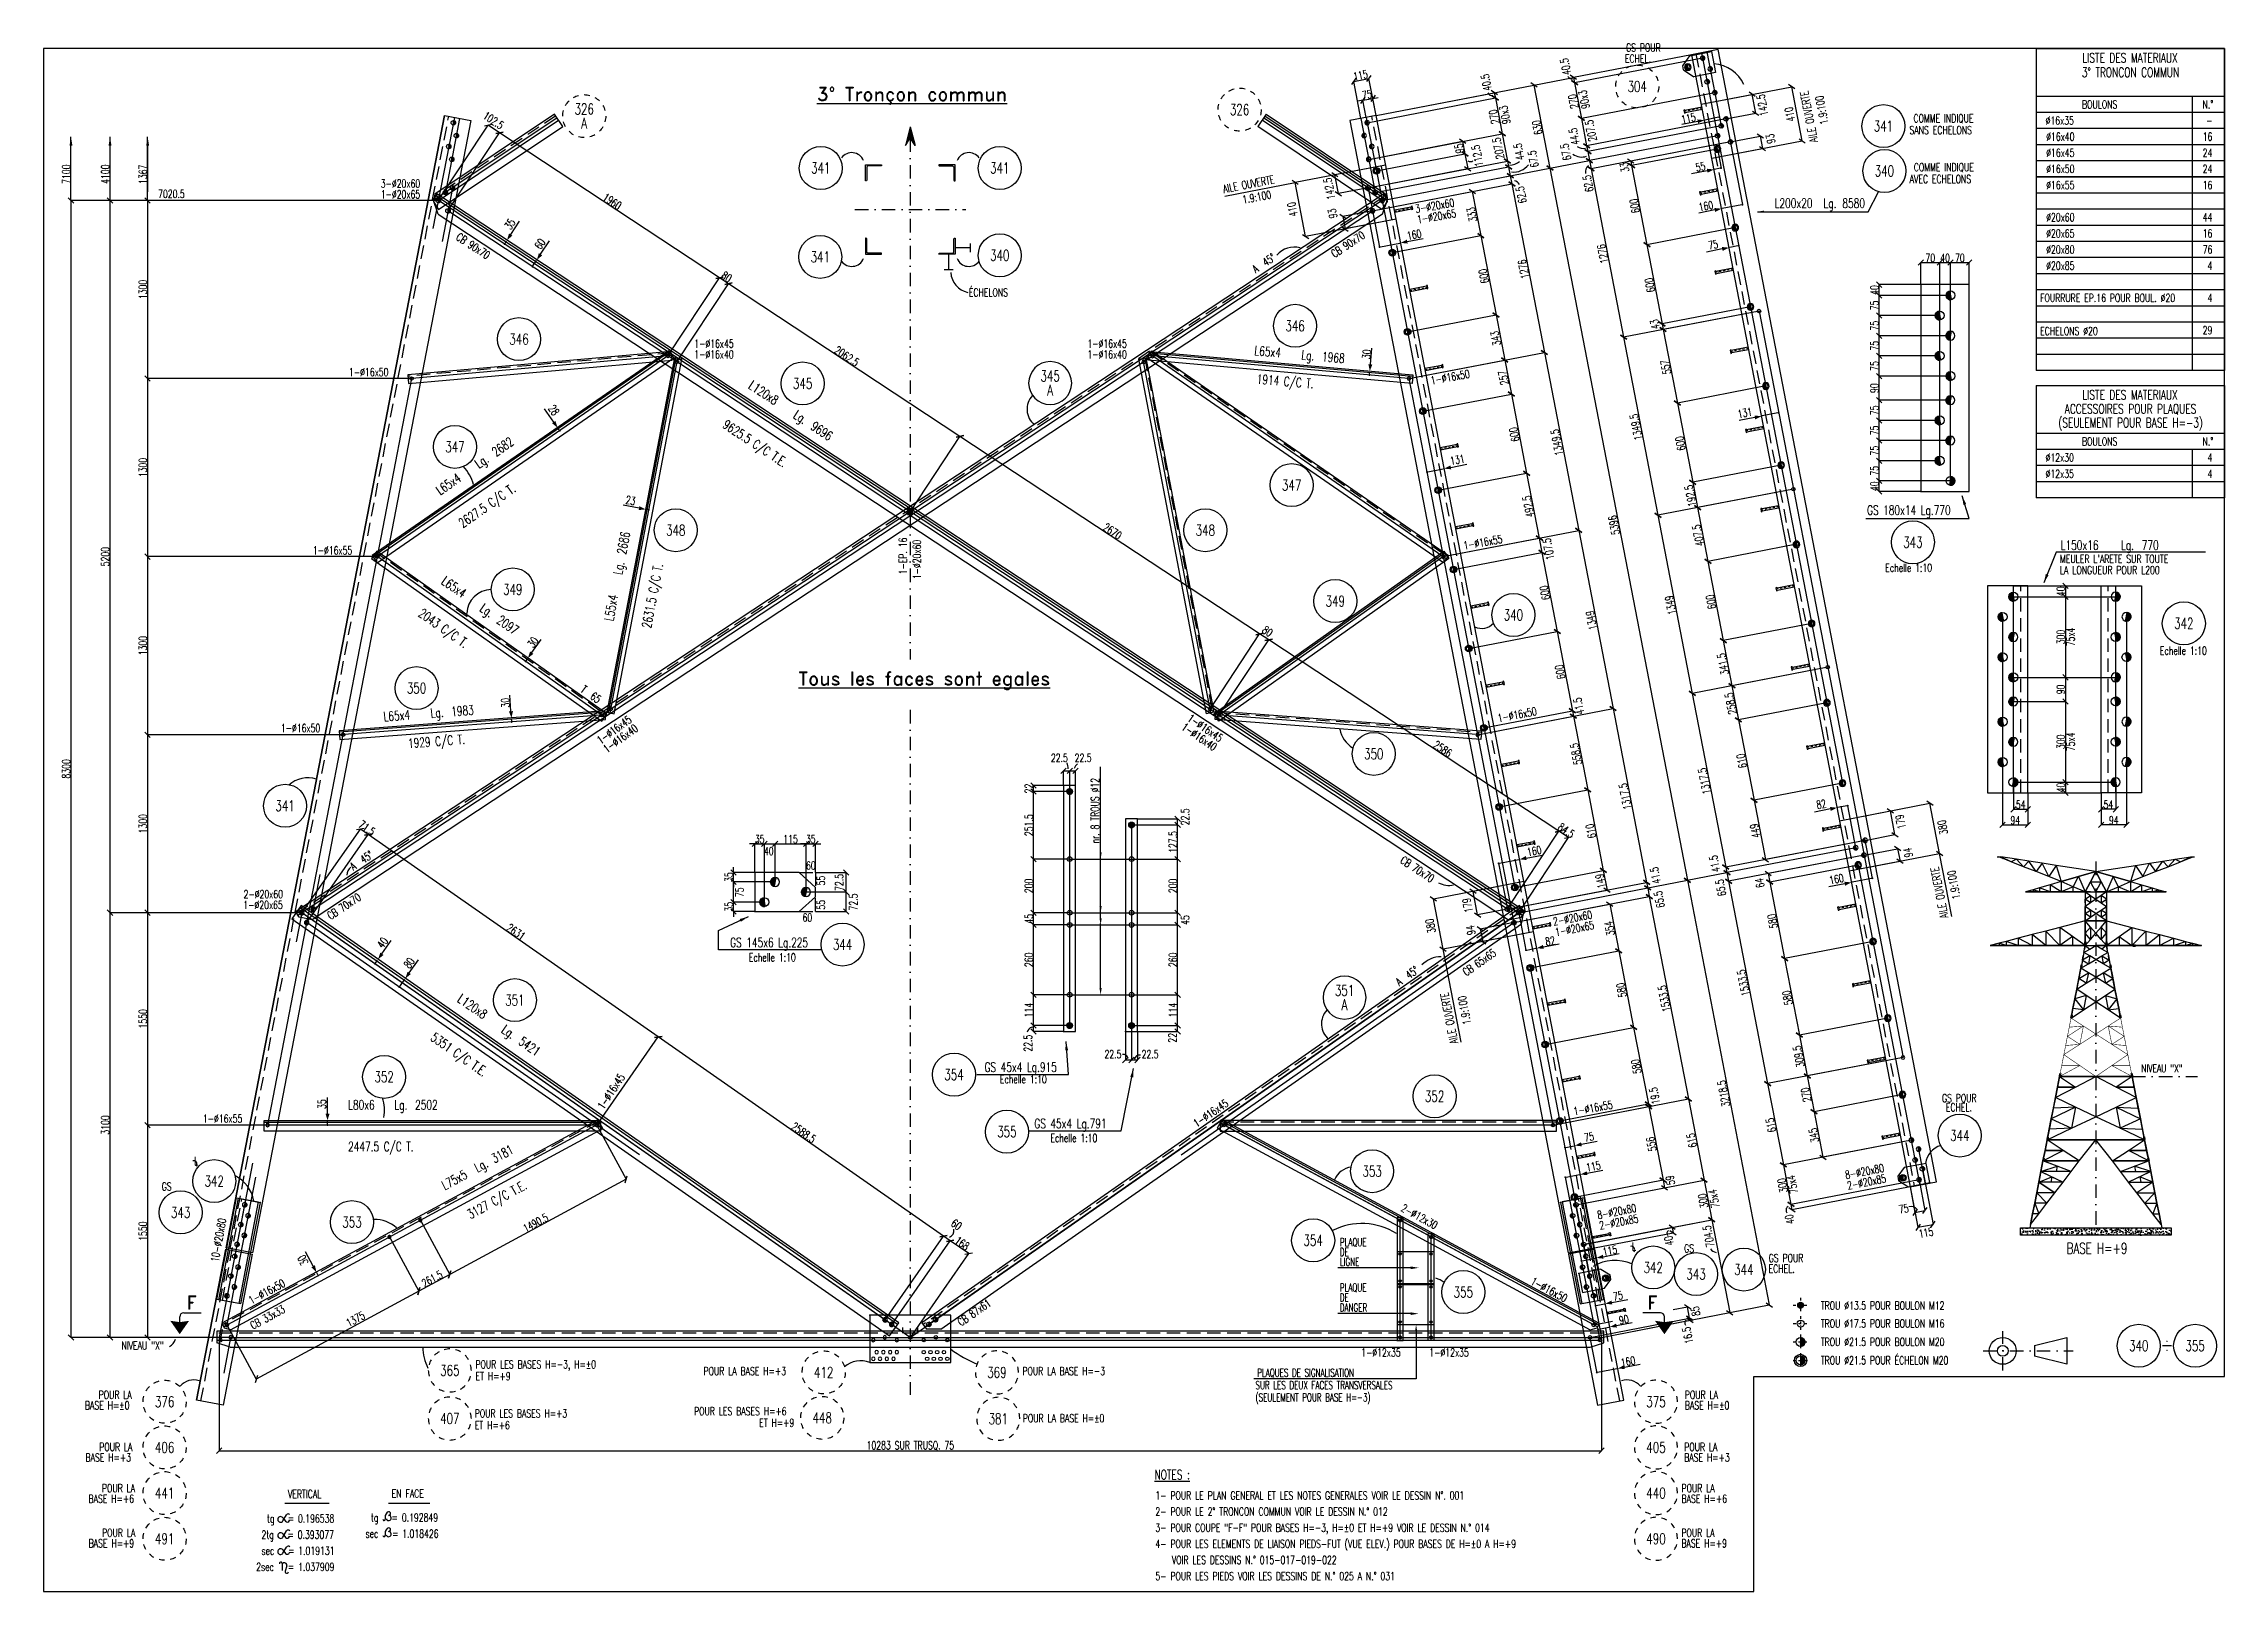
# Model space of a CAD drawing. Extents: x 512572 to 528792, y -20540 to -9023.
import ezdxf
from ezdxf.enums import TextEntityAlignment as Align

# ---------------------------------------------------------------- set-up
doc = ezdxf.new("R2010")
doc.units = 0
doc.header["$LTSCALE"] = 200
doc.header["$MEASUREMENT"] = 0
doc.linetypes.add('DASHDOT', pattern=[1, 0.5, -0.25, 0, -0.25])
doc.linetypes.add('DASHED', pattern=[0.75, 0.5, -0.25])
doc.layers.get('0').update_dxf_attribs({"linetype": 'CONTINUOUS'})
for name, color, linetype in [('ASSI', 3, 'CONTINUOUS'), ('BOLLINI_1', 7, 'CONTINUOUS'), ('BOLLINI_5', 7, 'CONTINUOUS'), ('Echelon', 1, 'CONTINUOUS'), ('FORI', 2, 'CONTINUOUS'), ('LINEA-MEDIA', 7, 'CONTINUOUS'), ('LINEA_ANG', 2, 'CONTINUOUS'), ('LINEE_PIASTRA', 2, 'CONTINUOUS'), ('LINEE_PIASTRE', 2, 'CONTINUOUS'), ('LM', 7, 'CONTINUOUS'), ('LP', 3, 'CONTINUOUS'), ('LS', 7, 'CONTINUOUS'), ('LSP', 3, 'CONTINUOUS'), ('MZ', 6, 'DASHDOT'), ('NOTATION', 2, 'CONTINUOUS'), ('PIASTRE', 5, 'CONTINUOUS'), ('QT_MAL', 7, 'CONTINUOUS'), ('QT_MPR', 7, 'CONTINUOUS'), ('QT_MSP', 7, 'CONTINUOUS'), ('TESTI_A_P', 7, 'CONTINUOUS'), ('TRAT-Y', 7, 'DASHED')]:
    doc.layers.add(name, color=color, linetype=linetype)
doc.styles.add('QUOTE', font='ROMANS8.SHX', dxfattribs={"width": 0.7})
doc.styles.add('RD', font='ROMAND8.SHX', dxfattribs={"width": 0.7})
doc.styles.add('RQL', font='ROMANS8.SHX', dxfattribs={"width": 0.7})
doc.styles.add('RS', font='ROMANS8.shx', dxfattribs={"width": 0.7})
doc.styles.get("Standard").update_dxf_attribs({"font": 'ROMANS8.SHX', "width": 0.7})
doc.dimstyles.new('FRECCE1', dxfattribs={"dimtxt": 60, "dimasz": 6.66, "dimexe": 0, "dimexo": 0, "dimgap": 1, "dimtad": 1, "dimzin": 0, "dimdsep": 46, "dimtxsty": 'RS', "dimblk1": 'QUOTP', "dimblk2": 'QUOTF', "dimsah": 1, "dimcen": 0, "dimclrd": 2, "dimclre": 2, "dimclrt": 7, "dimadec": 0, "dimazin": 0, "dimtfac": 1, "dimtix": 1, "dimtmove": 2, "dimatfit": 3, "dimldrblk": 'QUOTP', "dimfxl": 1, "dimtolj": 1, "dimtzin": 0, "dimarcsym": 0})
doc.dimstyles.new('TRATTO', dxfattribs={"dimscale": 0, "dimtxt": 60, "dimasz": 40, "dimexe": 0, "dimexo": 0, "dimgap": 5, "dimtad": 1, "dimrnd": 0.5, "dimdsep": 46, "dimtxsty": 'RS', "dimblk1": 'OBLIQUE', "dimblk2": 'OBLIQUE', "dimsah": 1, "dimcen": 0.09, "dimclrd": 2, "dimclre": 2, "dimclrt": 7, "dimadec": 0, "dimazin": 0, "dimtfac": 1, "dimtix": 1, "dimtmove": 2, "dimatfit": 3, "dimfxl": 1, "dimtolj": 1, "dimtzin": 0, "dimarcsym": 0})

msp = doc.modelspace()

# ---------------------------------------------------------------- texts
at = {"color": 7, "style": 'RS', "width": 0.7}
msp.add_text('ÉCHELONS', height=60, dxfattribs=at).set_placement((519453.514, -10905.024))
at = {"layer": 'LINEA-MEDIA', "style": 'RS', "width": 0.7}
for s, p in [('VERTICAL', (514389.561, -19845.204)), ('EN FACE', (515161.138, -19842.374)), ('2tg   = 0.393077', (514192.702, -20147.842)), ('tg   = 0.196538', (514234.173, -20027.841)), ('sec   = 1.018426', (514966.648, -20140.599)), ('tg   = 0.192849', (515006.475, -20020.598)), ('sec   = 1.019131', (514193.143, -20267.844)), ('2sec   = 1.037909', (514153.079, -20387.845))]:
    msp.add_text(s, height=60.0007, dxfattribs=at).set_placement(p)
at = {"layer": 'LM', "style": 'RD', "width": 0.7}
for s, p in [('LISTE DES MATERIAUX', (528090.637, -9129.208)), ('3° TRONCON COMMUN', (528094.553, -9237.21)), ('LISTE DES MATERIAUX', (528090.637, -11636.939)), ('(SEULEMENT POUR BASE H=-3)', (528094.553, -11849.022)), ('ACCESSOIRES POUR PLAQUES', (528094.553, -11744.942))]:
    msp.add_text(s, height=69.993, dxfattribs=at).set_placement(p, align=Align.MIDDLE)
at = {"layer": 'LM', "linetype": 'ByBlock', "style": 'RS', "width": 0.7}
for s, p in [('TROU %%C13.5 POUR BOULON M12', (525790.401, -18443.285)), ('TROU %%C17.5 POUR BOULON M16', (525790.439, -18577.067)), ('TROU %%C21.5 POUR ÉCHELON M20', (525790.413, -18850.72)), ('TROU %%C21.5 POUR BOULON M20', (525790.439, -18713.894))]:
    msp.add_text(s, height=60, dxfattribs=at).set_placement(p)
at = {"layer": 'LM', "style": 'RS', "width": 0.7}
msp.add_text('NIVEAU "X"', height=60, dxfattribs=at).set_placement((513150.862, -18741.323))
at = {"layer": 'LM', "color": 0, "style": 'RS', "width": 0.7}
for s, p in [('2- POUR LE 2° TRONCON COMMUN VOIR LE DESSIN N.° 012', (520841.353, -19976.441)), ('1- POUR LE PLAN GENERAL ET LES NOTES GENERALES VOIR LE DESSIN N%%D. 001', (520841.353, -19856.441)), ('3- POUR COUPE "F-F" POUR BASES H=-3, H=%%P0 ET H=+9 VOIR LE DESSIN N.° 014', (520841.353, -20096.441)), ('4- POUR LES ELEMENTS DE LIAISON PIEDS-FUT (VUE ELEV.) POUR BASES DE H=%%P0 A H=+9', (520841.353, -20216.441)), ('5- POUR LES PIEDS VOIR LES DESSINS DE N.° 025 A N.° 031', (520841.353, -20456.441)), ('VOIR LES DESSINS N.° 015-017-019-022', (520963.978, -20336.441))]:
    msp.add_text(s, height=60, dxfattribs=at).set_placement(p)
at = {"layer": 'LM', "char_height": 59.9916, "style": 'RD'}
for s, insert, attachment_point in [('BOULONS', (527733.375, -9476.115), 4), ('N.°', (528709.341, -9476.115), 6), ('BOULONS', (527733.375, -11983.846), 4), ('N.°', (528709.341, -11983.846), 6)]:
    msp.add_mtext(s, dxfattribs=dict(at, insert=insert, attachment_point=attachment_point))
at = {"layer": 'LP', "color": 7, "style": 'RS', "width": 0.7}
for s, rotation, p in [('AILE OUVERTE', 100.9154326, (525768.427, -9752.487)), ('1.9:100', 100.9154326, (525847.397, -9618.695)), ('AILE OUVERTE', 10.9154326, (521351.022, -10135.431)), ('1.9:100', 10.9154326, (521495.311, -10215.475)), ('AILE OUVERTE', 100.9154326, (526739.124, -15526.227)), ('1.9:100', 100.9154326, (526829.608, -15383.232)), ('AILE OUVERTE', 100.9154326, (523092.688, -16460.218)), ('1.9:100', 100.9154326, (523189.879, -16315.929))]:
    msp.add_text(s, height=60, rotation=rotation, dxfattribs=at).set_placement(p)
at = {"layer": 'LS', "style": 'RS', "width": 0.7}
for s, p in [('GS POUR', (524342.226, -9083.433)), (' ECHEL.', (524304.798, -9164.993)), ('POUR LES BASES H=-3, H=%%P0', (515784.351, -18880.843)), ('ET H=+9', (515784.351, -18968.355)), ('POUR LA BASE H=+3', (517480.416, -18930.474)), ('POUR LA BASE H=-3', (519852.651, -18930.474)), ('BASE H=%%P0', (512879.705, -19185.607)), ('POUR LA', (512981.705, -19107.242)), ('POUR LA', (524779.361, -19107.242)), ('BASE H=%%P0', (524779.361, -19185.607)), ('POUR LES BASES H=+3', (515779.041, -19245.774)), ('ET H=+6', (515779.041, -19333.699)), ('POUR LES BASES H=+6', (517410.185, -19229.204)), ('ET H=+9', (517894.418, -19315.022)), ('POUR LA BASE H=%%P0', (519855.409, -19281.757)), ('POUR LA', (512986.12, -19495.466)), ('POUR LA', (524774.946, -19495.466)), ('BASE H=+3', (512884.12, -19573.831)), ('BASE H=+3', (524774.946, -19573.831)), ('POUR LA', (513006.329, -19802.239)), ('POUR LA', (524754.738, -19802.239)), ('BASE H=+6', (512906.329, -19880.604)), ('BASE H=+6', (524754.738, -19880.604)), ('POUR LA', (513007.327, -20134.023)), ('POUR LA', (524753.74, -20134.023)), ('BASE H=+9', (512907.327, -20212.388)), ('BASE H=+9', (524753.74, -20212.388))]:
    msp.add_text(s, height=60, dxfattribs=at).set_placement(p)
at = {"layer": 'LS', "color": 3, "style": 'RD'}
for s, p in [('%%U3° Tronçon commun', (519031.509, -9412.741)), ('%%UTous les faces sont egales', (519122.294, -13764.46)), ('F', (513673.784, -18390.358)), ('F', (524538.124, -18390.358))]:
    msp.add_text(s, height=100, dxfattribs=at).set_placement(p, align=Align.MIDDLE)
at = {"layer": 'LS', "color": 7, "style": 'RS', "width": 0.7}
for s, height, p in [('∅16x35', 59.9916, (527462.502, -9626.05)), ('∅16x40', 59.9916, (527466.712, -9745.976)), ('∅16x45', 59.9916, (527466.712, -9865.976)), ('∅16x50', 59.9916, (527466.712, -9985.976)), ('∅16x55', 59.9916, (527466.712, -10105.926)), ('∅20x60', 59.9916, (527466.712, -10345.909)), ('∅20x65', 59.9916, (527466.712, -10465.892)), ('∅20x80', 59.9916, (527466.712, -10585.876)), ('∅20x85', 59.9916, (527466.712, -10705.859)), ('FOURRURE EP.16 POUR BOUL. %%C20', 59.9916, (527422.06, -10945.876)), ('ECHELONS %%C20', 59.9916, (527422.06, -11192.559)), ('∅12x30', 59.9916, (527462.502, -12133.849)), ('∅12x35', 59.9916, (527462.502, -12253.815)), ('Echelle 1:10', 60, (526269.295, -12953.38)), ("MEULER L'ARETE SUR TOUTE", 60, (527569.386, -12887.922)), ('LA LONGUEUR POUR L200', 60, (527569.386, -12970.9)), ('Echelle 1:10', 60, (528312.295, -13570.524)), ('Echelle 1:10', 60, (517817.295, -15852.38)), ('Echelle 1:10', 60, (519684.295, -16759.38)), ('Echelle 1:10', 60, (520060.295, -17196.38))]:
    msp.add_text(s, height=height, dxfattribs=at).set_placement(p)
for s, height, p in [('16', 59.9916, (528703.051, -9745.976)), ('-', 59.992, (528703.051, -9625.993)), ('24', 59.9916, (528703.051, -9865.976)), ('24', 59.9916, (528703.051, -9985.976)), ('16', 59.9916, (528703.051, -10105.96)), ('44', 59.9916, (528703.051, -10345.909)), ('76', 59.9916, (528703.051, -10585.876)), ('16', 59.9916, (528703.051, -10465.892)), ('4', 59.992, (528703.051, -10705.859)), ('4', 59.992, (528703.051, -10945.842)), ('29', 59.9916, (528703.051, -11185.825)), ('4', 59.992, (528703.051, -12133.792)), ('4', 59.992, (528703.051, -12253.758))]:
    msp.add_text(s, height=height, dxfattribs=at).set_placement(p, align=Align.RIGHT)
at = {"layer": 'LS', "color": 2, "style": 'RS', "width": 0.7}
for p in [(518278.764, -15139.456), (518252.764, -15526.456)]:
    msp.add_text('60', height=60, dxfattribs=at).set_placement(p, align=Align.MIDDLE)
for p in [(518353.764, -15251.456), (518353.764, -15431.456)]:
    msp.add_text('55', height=60, rotation=90, dxfattribs=at).set_placement(p, align=Align.MIDDLE)
at = {"layer": 'LS', "color": 7, "char_height": 60, "attachment_point": 5, "rotation": 90, "style": 'RS'}
for s, insert in [('\\A1;7100', (512740.891, -9995.367)), ('\\A1;4100', (513031.412, -9995.367)), ('\\A1;1367', (513311.043, -9996.155))]:
    msp.add_mtext(s, dxfattribs=dict(at, insert=insert))
at = {"layer": 'LS', "color": 7, "insert": (513522.867, -10142.207), "char_height": 60, "attachment_point": 5, "style": 'RS'}
msp.add_mtext('\\A1;7020.5', dxfattribs=at)
at = {"layer": 'LS', "color": 3, "insert": (527844.831, -17987.266), "char_height": 80, "attachment_point": 5, "style": 'RD'}
msp.add_mtext('BASE H=+9', dxfattribs=at)
at = {"layer": 'NOTATION', "color": 0, "style": 'RS', "width": 0.7}
msp.add_text('%%uNOTES :', height=70, dxfattribs=at).set_placement((520835.198, -19706.639))
at = {"layer": 'QT_MPR', "color": 7, "style": 'RS', "width": 0.7}
msp.add_text('NIVEAU "X"', height=58.5, dxfattribs=at).set_placement((528173.747, -16677.743))
at = {"layer": 'TESTI_A_P', "style": 'RS'}
for s, width, p in [('COMME INDIQUE', 0.7, (526480.27, -9609.65)), ('SANS ECHELONS', 0.7, (526450.27, -9697.181)), ('AVEC ECHELONS', 0.7, (526451.527, -10061.121)), ('COMME INDIQUE', 0.7, (526482.527, -9973.59)), ('GS POUR', 0.7, (526692.008, -16899.896)), (' ECHEL.', 0.7, (526691.482, -16968.116)), ('L', 0.7, (513691.336, -17367.737)), ('GS', 0.7, (513451.176, -17557.547)), ('DE', 0.65, (522213.021, -18044.865)), ('PLAQUE', 0.65, (522213.718, -17971.479)), ('L', 0.7, (524385.249, -18004.808)), ('GS', 0.7, (524774.201, -18017.789)), ('LIGNE', 0.65, (522213.718, -18117.835)), ('GS POUR', 0.7, (525403.507, -18089.681)), (' ECHEL.', 0.7, (525373.254, -18168.914)), ('PLAQUE', 0.65, (522212.809, -18309.06)), ('DE', 0.65, (522212.809, -18383.306)), ('DANGER', 0.65, (522212.809, -18458.652)), ('SUR LES DEUX FACES TRANSVERSALES', 0.65, (521585.852, -19035.629)), ('PLAQUES DE SIGNALISATION', 0.65, (521598.538, -18943.016)), ('(SEULEMENT POUR BASE H=-3)', 0.65, (521585.852, -19126.422))]:
    msp.add_text(s, height=60, dxfattribs=dict(at, width=width)).set_placement(p)
at = {"layer": 'TESTI_A_P', "style": 'RS', "width": 0.7}
msp.add_text('nr. 8 TROUS %%C12 ', height=60, rotation=90, dxfattribs=at).set_placement((520422.406, -14975.45))

# ---------------------------------------------------------------- blocks, each defined once
blk = doc.blocks.new('P20')
at = {"color": 0}
for p, q in [((0, 0.98), (0.02, 1)), ((0, 0.94), (0.06, 1)), ((1, -0.01), (0, 0.99)), ((0, 0.89), (0.1, 0.99)), ((0, 0.85), (0.14, 0.99)), ((0, 0.8), (0.18, 0.98)), ((0, 0.76), (0.22, 0.98)), ((0, 0.71), (0.25, 0.97)), ((0, 0.67), (0.29, 0.96)), ((1, -0.05), (0, 0.95)), ((0, 0.62), (0.32, 0.95)), ((0, 0.58), (0.36, 0.93)), ((0, 0.53), (0.39, 0.92)), ((0, 0.49), (0.42, 0.91)), ((1, -0.09), (0, 0.9)), ((0, 0.44), (0.45, 0.89)), ((0, 0.4), (0.48, 0.88)), ((0.99, -0.13), (0, 0.86)), ((0, 0.35), (0.51, 0.86)), ((0, 0.31), (0.54, 0.84)), ((0, 0.26), (0.56, 0.83)), ((0.99, -0.17), (0, 0.81)), ((0, 0.22), (0.59, 0.81)), ((0, 0.17), (0.61, 0.79)), ((0.98, -0.21), (0, 0.77)), ((0, 0.13), (0.64, 0.77)), ((0, 0.08), (0.66, 0.75)), ((0, 0.04), (0.69, 0.73)), ((0.97, -0.25), (0, 0.72)), ((0, -0.01), (0.71, 0.7)), ((0.96, -0.28), (0, 0.68)), ((0, -0.05), (0.73, 0.68)), ((0, -0.1), (0.75, 0.66)), ((0.95, -0.32), (0, 0.63)), ((0, -0.14), (0.77, 0.63)), ((0, -0.19), (0.79, 0.61)), ((0.94, -0.35), (0, 0.59)), ((0, -0.23), (0.81, 0.58)), ((0, -0.28), (0.83, 0.56)), ((0.92, -0.38), (0, 0.54)), ((0, -0.32), (0.85, 0.53)), ((0.91, -0.41), (0, 0.5)), ((0, -0.36), (0.87, 0.5)), ((0, -0.41), (0.88, 0.47)), ((0.9, -0.44), (0, 0.45)), ((0, -0.45), (0.9, 0.44)), ((0.88, -0.47), (0, 0.41)), ((0, -0.5), (0.91, 0.41)), ((0, -0.54), (0.92, 0.38)), ((0.87, -0.5), (0, 0.36)), ((0, -0.59), (0.94, 0.35)), ((0.85, -0.53), (0, 0.32)), ((0, -0.63), (0.95, 0.31)), ((0, -0.68), (0.96, 0.28)), ((0.83, -0.56), (0, 0.27)), ((0, -0.72), (0.97, 0.25)), ((0.81, -0.58), (0, 0.23)), ((0, -0.77), (0.98, 0.21)), ((0.79, -0.61), (0, 0.18)), ((0, -0.81), (0.99, 0.17)), ((0.77, -0.63), (0, 0.14)), ((0, -0.86), (0.99, 0.13)), ((0.75, -0.66), (0, 0.09)), ((0, -0.9), (1, 0.09)), ((0.73, -0.68), (0, 0.05)), ((0, -0.95), (1, 0.05)), ((0.71, -0.7), (0, 0.01)), ((0, -0.99), (1, 0.01)), ((1, 0.04), (0.04, 1)), ((1, 0.09), (0.09, 1)), ((0.99, 0.14), (0.14, 0.99)), ((0.98, 0.19), (0.19, 0.98)), ((0.97, 0.25), (0.25, 0.97)), ((0.95, 0.31), (0.31, 0.95)), ((0.92, 0.38), (0.38, 0.92)), ((0.88, 0.47), (0.47, 0.88)), ((0.81, 0.59), (0.59, 0.81)), ((0.69, -0.73), (0, -0.04)), ((0.66, -0.75), (0, -0.08)), ((0.64, -0.77), (0, -0.13)), ((0.61, -0.79), (0, -0.17)), ((0.59, -0.81), (0, -0.22)), ((0.56, -0.83), (0, -0.26)), ((0.54, -0.84), (0, -0.31)), ((0.51, -0.86), (0, -0.35)), ((0.48, -0.88), (0, -0.4)), ((0.45, -0.89), (0, -0.44)), ((0.42, -0.91), (0, -0.49)), ((0.39, -0.92), (0, -0.53)), ((0.36, -0.93), (0, -0.58)), ((0.32, -0.95), (0, -0.62)), ((0.29, -0.96), (0, -0.67)), ((0.25, -0.97), (0, -0.71)), ((0.22, -0.98), (0, -0.76)), ((0.18, -0.98), (0, -0.8)), ((0.14, -0.99), (0, -0.85)), ((0.1, -0.99), (0, -0.89)), ((0.04, -1), (1, -0.04)), ((0.09, -1), (1, -0.09)), ((0.14, -0.99), (0.99, -0.14)), ((0.19, -0.98), (0.98, -0.19)), ((0.25, -0.97), (0.97, -0.25)), ((0.31, -0.95), (0.95, -0.31)), ((0.38, -0.92), (0.92, -0.38)), ((0.47, -0.88), (0.88, -0.47)), ((0.59, -0.81), (0.81, -0.59))]:
    blk.add_line(p, q, dxfattribs=at)
for radius in [1.5, 1]:
    blk.add_circle((0, 0), radius)
blk = doc.blocks.new('MRKR_98')
blk.add_point((0, 0))
at = {"color": 7, "style": 'QUOTE', "width": 0.5, "flags": 1}
for tag, p in [('AUX2', (3.71, 4.93)), ('NFORI', (3.72, 5.3)), ('TI', (3.73, 6.83)), ('AUX1', (3.73, 4.19)), ('DI_S', (3.73, 6.42)), ('D_S', (3.73, 6.02)), ('E_S', (3.73, 5.68)), ('FAM', (3.73, 4.55)), ('COMMESSA', (3.73, 3.85)), ('MD', (3.73, 3.51)), ('MP', (3.73, 3.16)), ('LARGHEZZA', (3.73, 2.82)), ('SPESSORE', (3.73, 2.48)), ('NP', (3.73, 2.14)), ('SV', (3.73, 1.79)), ('PESO', (3.73, 1.45)), ('QUA', (3.73, 1.11)), ('LUN', (3.73, 0.76)), ('PROF', (3.73, 0.42)), ('POS', (3.73, 0.08))]:
    blk.add_attdef(tag, p, '', height=0.2, dxfattribs=at)
at = {"color": 7, "flags": 1}
for tag, p in [('LAV1', (5.26, 6.88)), ('LAV2', (5.26, 6.55)), ('LAV3', (5.26, 6.21)), ('LAV4', (5.26, 5.88)), ('LAV5', (5.26, 5.55)), ('LAV6', (5.26, 5.21)), ('LAV7', (5.26, 4.88)), ('LAV8', (5.26, 4.55)), ('LAV9', (5.26, 4.21)), ('LAV10', (5.26, 3.88))]:
    blk.add_attdef(tag, p, '', height=0.2, dxfattribs=at)
blk = doc.blocks.new('20')
at = {"color": 0}
for p, q in [((0, 0.98), (0.02, 1)), ((0, 0.94), (0.06, 1)), ((1, -0.01), (0, 0.99)), ((0, 0.89), (0.1, 0.99)), ((0, 0.85), (0.14, 0.99)), ((0, 0.8), (0.18, 0.98)), ((0, 0.76), (0.22, 0.98)), ((0, 0.71), (0.25, 0.97)), ((0, 0.67), (0.29, 0.96)), ((1, -0.05), (0, 0.95)), ((0, 0.62), (0.32, 0.95)), ((0, 0.58), (0.36, 0.93)), ((0, 0.53), (0.39, 0.92)), ((0, 0.49), (0.42, 0.91)), ((1, -0.09), (0, 0.9)), ((0, 0.44), (0.45, 0.89)), ((0, 0.4), (0.48, 0.88)), ((0.99, -0.13), (0, 0.86)), ((0, 0.35), (0.51, 0.86)), ((0, 0.31), (0.54, 0.84)), ((0, 0.26), (0.56, 0.83)), ((0.99, -0.17), (0, 0.81)), ((0, 0.22), (0.59, 0.81)), ((0, 0.17), (0.61, 0.79)), ((0.98, -0.21), (0, 0.77)), ((0, 0.13), (0.64, 0.77)), ((0, 0.08), (0.66, 0.75)), ((0, 0.04), (0.69, 0.73)), ((0.97, -0.25), (0, 0.72)), ((0, -0.01), (0.71, 0.7)), ((0.96, -0.28), (0, 0.68)), ((0, -0.05), (0.73, 0.68)), ((0, -0.1), (0.75, 0.66)), ((0.95, -0.32), (0, 0.63)), ((0, -0.14), (0.77, 0.63)), ((0, -0.19), (0.79, 0.61)), ((0.94, -0.35), (0, 0.59)), ((0, -0.23), (0.81, 0.58)), ((0, -0.28), (0.83, 0.56)), ((0.92, -0.38), (0, 0.54)), ((0, -0.32), (0.85, 0.53)), ((0.91, -0.41), (0, 0.5)), ((0, -0.36), (0.87, 0.5)), ((0, -0.41), (0.88, 0.47)), ((0.9, -0.44), (0, 0.45)), ((0, -0.45), (0.9, 0.44)), ((0.88, -0.47), (0, 0.41)), ((0, -0.5), (0.91, 0.41)), ((0, -0.54), (0.92, 0.38)), ((0.87, -0.5), (0, 0.36)), ((0, -0.59), (0.94, 0.35)), ((0.85, -0.53), (0, 0.32)), ((0, -0.63), (0.95, 0.31)), ((0, -0.68), (0.96, 0.28)), ((0.83, -0.56), (0, 0.27)), ((0, -0.72), (0.97, 0.25)), ((0.81, -0.58), (0, 0.23)), ((0, -0.77), (0.98, 0.21)), ((0.79, -0.61), (0, 0.18)), ((0, -0.81), (0.99, 0.17)), ((0.77, -0.63), (0, 0.14)), ((0, -0.86), (0.99, 0.13)), ((0.75, -0.66), (0, 0.09)), ((0, -0.9), (1, 0.09)), ((0.73, -0.68), (0, 0.05)), ((0, -0.95), (1, 0.05)), ((0.71, -0.7), (0, 0.01)), ((0, -0.99), (1, 0.01)), ((1, 0.04), (0.04, 1)), ((1, 0.09), (0.09, 1)), ((0.99, 0.14), (0.14, 0.99)), ((0.98, 0.19), (0.19, 0.98)), ((0.97, 0.25), (0.25, 0.97)), ((0.95, 0.31), (0.31, 0.95)), ((0.92, 0.38), (0.38, 0.92)), ((0.88, 0.47), (0.47, 0.88)), ((0.81, 0.59), (0.59, 0.81)), ((0.69, -0.73), (0, -0.04)), ((0.66, -0.75), (0, -0.08)), ((0.64, -0.77), (0, -0.13)), ((0.61, -0.79), (0, -0.17)), ((0.59, -0.81), (0, -0.22)), ((0.56, -0.83), (0, -0.26)), ((0.54, -0.84), (0, -0.31)), ((0.51, -0.86), (0, -0.35)), ((0.48, -0.88), (0, -0.4)), ((0.45, -0.89), (0, -0.44)), ((0.42, -0.91), (0, -0.49)), ((0.39, -0.92), (0, -0.53)), ((0.36, -0.93), (0, -0.58)), ((0.32, -0.95), (0, -0.62)), ((0.29, -0.96), (0, -0.67)), ((0.25, -0.97), (0, -0.71)), ((0.22, -0.98), (0, -0.76)), ((0.18, -0.98), (0, -0.8)), ((0.14, -0.99), (0, -0.85)), ((0.1, -0.99), (0, -0.89)), ((0.04, -1), (1, -0.04)), ((0.09, -1), (1, -0.09)), ((0.14, -0.99), (0.99, -0.14)), ((0.19, -0.98), (0.98, -0.19)), ((0.25, -0.97), (0.97, -0.25)), ((0.31, -0.95), (0.95, -0.31)), ((0.38, -0.92), (0.92, -0.38)), ((0.47, -0.88), (0.88, -0.47)), ((0.59, -0.81), (0.81, -0.59))]:
    blk.add_line(p, q, dxfattribs=at)
blk.add_line((0, 1), (0, -1))
blk.add_circle((0, 0), 1)
blk = doc.blocks.new('16')
blk.add_circle((0, 0), 1)
blk = doc.blocks.new('ASSE98')
blk.add_line((0, 0), (1, 0))
at = {"color": 7, "style": 'QUOTE', "width": 0.5, "flags": 1}
for tag, p in [('TI', (1.3831, 6.8273)), ('DI_S', (1.3831, 6.4218)), ('D_S', (1.3831, 6.0209)), ('E_S', (1.3831, 5.6806)), ('NFORI', (1.3645, 5.2979)), ('ALAR', (1.3635, 4.9325)), ('FAM', (1.3775, 4.5465)), ('ALA', (1.3831, 4.1926)), ('DISP2', (1.3831, 3.8497)), ('DISP1', (1.3831, 3.5069)), ('PINZAF', (1.3831, 3.164)), ('PINZAI', (1.3831, 2.8211)), ('TRP', (1.3831, 2.4783)), ('NP', (1.3831, 2.1354)), ('SV', (1.3831, 1.7926)), ('PESO', (1.3831, 1.4497)), ('QUA', (1.3831, 1.1069)), ('LUN', (1.3831, 0.764)), ('PROF', (1.3831, 0.4211)), ('POS', (1.3831, 0.0783))]:
    blk.add_attdef(tag, p, '', height=0.2, dxfattribs=at)
at = {"color": 7, "flags": 1}
for tag, p in [('LAV1', (3.0743, 6.8285)), ('LAV2', (3.0743, 6.4951)), ('LAV3', (3.0743, 6.1618)), ('LAV4', (3.0743, 5.8285)), ('LAV5', (3.0743, 5.4951)), ('LAV6', (3.0743, 5.1618)), ('LAV7', (3.0743, 4.8285)), ('LAV8', (3.0743, 4.4951)), ('LAV9', (3.0743, 4.1618)), ('LAV10', (3.0743, 3.8285))]:
    blk.add_attdef(tag, p, '', height=0.2, dxfattribs=at)
blk = doc.blocks.new('12')
at = {"color": 0}
for p, q in [((-1, 0.06), (-0.06, 1)), ((-1, 0.01), (-0.01, 1)), ((-1, -0.03), (0.03, 1)), ((-1, -0.07), (0.07, 1)), ((0.09, -1), (-1, 0.09)), ((0.05, -1), (-1, 0.05)), ((0, -1), (-1, 0)), ((-0.99, 0.16), (-0.16, 0.99)), ((-0.99, 0.11), (-0.11, 0.99)), ((-0.99, -0.11), (0.11, 0.99)), ((-0.99, -0.15), (0.15, 0.99)), ((0.17, -0.99), (-0.99, 0.17)), ((0.13, -0.99), (-0.99, 0.13)), ((-0.98, 0.22), (-0.22, 0.98)), ((-0.98, -0.19), (0.19, 0.98)), ((0.21, -0.98), (-0.98, 0.21)), ((-0.97, -0.23), (0.23, 0.97)), ((0.24, -0.97), (-0.97, 0.24)), ((-0.96, 0.28), (-0.28, 0.96)), ((-0.96, -0.27), (0.27, 0.96)), ((0.28, -0.96), (-0.96, 0.28)), ((-0.95, -0.3), (0.3, 0.95)), ((0.31, -0.95), (-0.95, 0.31)), ((-0.94, 0.34), (-0.34, 0.94)), ((-0.94, -0.33), (0.33, 0.94)), ((0.35, -0.94), (-0.94, 0.35)), ((-0.93, -0.37), (0.37, 0.93)), ((0.38, -0.93), (-0.93, 0.38)), ((-0.92, -0.4), (0.4, 0.92)), ((-0.91, 0.42), (-0.42, 0.91)), ((0.41, -0.91), (-0.91, 0.41)), ((-0.9, -0.43), (0.43, 0.9)), ((0.44, -0.9), (-0.9, 0.44)), ((-0.89, -0.46), (0.46, 0.89)), ((0.47, -0.88), (-0.88, 0.47)), ((-0.87, -0.49), (0.49, 0.87)), ((0.5, -0.87), (-0.87, 0.5)), ((-0.86, 0.52), (-0.52, 0.86)), ((-0.86, -0.52), (0.52, 0.86)), ((0.53, -0.85), (-0.85, 0.53)), ((-0.84, -0.54), (0.54, 0.84)), ((0.55, -0.83), (-0.83, 0.55)), ((-0.82, -0.57), (0.57, 0.82)), ((0.58, -0.81), (-0.81, 0.58)), ((-0.8, -0.6), (0.6, 0.8)), ((0.61, -0.79), (-0.79, 0.61)), ((-0.78, -0.62), (0.62, 0.78)), ((0.63, -0.78), (-0.78, 0.63)), ((-0.76, -0.65), (0.65, 0.76)), ((0.66, -0.75), (-0.75, 0.66)), ((-0.74, -0.67), (0.67, 0.74)), ((0.68, -0.73), (-0.73, 0.68)), ((-0.72, -0.69), (0.69, 0.72)), ((0.7, -0.71), (-0.71, 0.7)), ((-0.7, -0.72), (0.72, 0.7)), ((0.73, -0.69), (-0.69, 0.73)), ((0.75, -0.67), (-0.67, 0.75)), ((-0.67, -0.74), (0.74, 0.67)), ((-0.65, -0.76), (0.76, 0.65)), ((0.77, -0.64), (-0.64, 0.77)), ((-0.63, -0.78), (0.78, 0.63)), ((0.79, -0.62), (-0.62, 0.79)), ((-0.6, -0.8), (0.8, 0.6)), ((0.81, -0.59), (-0.59, 0.81)), ((-0.57, -0.82), (0.82, 0.57)), ((0.83, -0.56), (-0.56, 0.83)), ((-0.55, -0.84), (0.84, 0.55)), ((0.84, -0.54), (-0.54, 0.84)), ((-0.52, -0.85), (0.85, 0.52)), ((0.86, -0.51), (-0.51, 0.86)), ((-0.49, -0.87), (0.87, 0.49)), ((0.88, -0.48), (-0.48, 0.88)), ((-0.46, -0.89), (0.89, 0.46)), ((0.89, -0.45), (-0.45, 0.89)), ((-0.43, -0.9), (0.9, 0.43)), ((0.91, -0.42), (-0.42, 0.91)), ((-0.4, -0.92), (0.92, 0.4)), ((0.92, -0.39), (-0.39, 0.92)), ((-0.37, -0.93), (0.93, 0.37)), ((0.93, -0.36), (-0.36, 0.93)), ((-0.34, -0.94), (0.94, 0.34)), ((0.95, -0.33), (-0.33, 0.95)), ((-0.3, -0.95), (0.95, 0.3)), ((0.96, -0.29), (-0.29, 0.96)), ((-0.27, -0.96), (0.96, 0.27)), ((0.97, -0.26), (-0.26, 0.97)), ((-0.23, -0.97), (0.97, 0.23)), ((0.98, -0.22), (-0.22, 0.98)), ((-0.2, -0.98), (0.98, 0.2)), ((0.98, -0.18), (-0.18, 0.98)), ((-0.16, -0.99), (0.99, 0.16)), ((0.99, -0.14), (-0.14, 0.99)), ((-0.12, -0.99), (0.99, 0.12)), ((0.99, -0.1), (-0.1, 0.99)), ((-0.08, -1), (1, 0.08)), ((1, -0.06), (-0.06, 1)), ((-0.04, -1), (1, 0.04)), ((1, -0.02), (-0.02, 1)), ((1, 0.02), (0.02, 1)), ((1, 0.07), (0.07, 1)), ((0.99, 0.12), (0.12, 0.99)), ((0.98, 0.17), (0.17, 0.98)), ((0.97, 0.23), (0.23, 0.97)), ((0.96, 0.29), (0.29, 0.96)), ((0.93, 0.36), (0.36, 0.93)), ((0.9, 0.44), (0.44, 0.9)), ((0.84, 0.55), (0.55, 0.84)), ((-0.04, -1), (-1, -0.04)), ((-0.09, -1), (-1, -0.09)), ((-0.14, -0.99), (-0.99, -0.14)), ((-0.2, -0.98), (-0.98, -0.2)), ((-0.25, -0.97), (-0.97, -0.25)), ((-0.32, -0.95), (-0.95, -0.32)), ((-0.39, -0.92), (-0.92, -0.39)), ((-0.48, -0.88), (-0.88, -0.48)), ((-0.6, -0.8), (-0.8, -0.6)), ((0.01, -1), (1, -0.01)), ((0.05, -1), (1, -0.05)), ((0.1, -0.99), (0.99, -0.1)), ((0.15, -0.99), (0.99, -0.15)), ((0.21, -0.98), (0.98, -0.21)), ((0.27, -0.96), (0.96, -0.27)), ((0.33, -0.94), (0.94, -0.33)), ((0.41, -0.91), (0.91, -0.41)), ((0.5, -0.87), (0.87, -0.5)), ((0.66, -0.75), (0.75, -0.66))]:
    blk.add_line(p, q, dxfattribs=at)
blk.add_circle((0, 0), 1)
blk = doc.blocks.new('_OBLIQUE')
at = {"color": 0, "linetype": 'ByBlock'}
blk.add_line((-0.5, -0.5), (0.5, 0.5), dxfattribs=at)
blk = doc.blocks.new('*D18')
at = {"layer": 'LS', "color": 2, "lineweight": -2, "transparency": 16777216}
for p, q in [((515508, -10191), (512776, -10191)), ((512776, -10191), (512776, -18650)), ((513964, -18650), (512776, -18650))]:
    blk.add_line(p, q, dxfattribs=at)
at = {"layer": 'LS', "color": 2, "lineweight": -2, "transparency": 16777216, "xscale": 40, "yscale": 40, "zscale": 40}
for p, rotation in [((512776, -10191), 90), ((512776, -18650), 270)]:
    blk.add_blockref('_OBLIQUE', p, dxfattribs=dict(at, rotation=rotation))
at = {"layer": 'LS', "color": 7, "transparency": 16777216, "insert": (512741, -14420), "char_height": 60, "attachment_point": 5, "rotation": 90, "style": 'RS'}
blk.add_mtext('\\A1;8300', dxfattribs=at)
blk = doc.blocks.new('*D19')
at = {"layer": 'LS', "color": 2, "lineweight": -2, "transparency": 16777216}
for p, q in [((515508, -10191), (513066, -10191)), ((513066, -10191), (513066, -15490)), ((514493, -15490), (513066, -15490))]:
    blk.add_line(p, q, dxfattribs=at)
at = {"layer": 'LS', "color": 2, "lineweight": -2, "transparency": 16777216, "xscale": 40, "yscale": 40, "zscale": 40}
for p, rotation in [((513066, -10191), 90), ((513066, -15490), 270)]:
    blk.add_blockref('_OBLIQUE', p, dxfattribs=dict(at, rotation=rotation))
at = {"layer": 'LS', "color": 7, "transparency": 16777216, "insert": (513031, -12841), "char_height": 60, "attachment_point": 5, "rotation": 90, "style": 'RS'}
blk.add_mtext('\\A1;5200', dxfattribs=at)
blk = doc.blocks.new('*D20')
at = {"layer": 'LS', "color": 2, "lineweight": -2, "transparency": 16777216}
for p, q in [((515508, -10191), (513346, -10191)), ((513346, -10191), (513346, -11516)), ((515253, -11516), (513346, -11516))]:
    blk.add_line(p, q, dxfattribs=at)
at = {"layer": 'LS', "color": 2, "lineweight": -2, "transparency": 16777216, "xscale": 40, "yscale": 40, "zscale": 40}
for p, rotation in [((513346, -10191), 90), ((513346, -11516), 270)]:
    blk.add_blockref('_OBLIQUE', p, dxfattribs=dict(at, rotation=rotation))
at = {"layer": 'LS', "color": 7, "transparency": 16777216, "insert": (513311, -10853), "char_height": 60, "attachment_point": 5, "rotation": 90, "style": 'RS'}
blk.add_mtext('\\A1;1300', dxfattribs=at)
blk = doc.blocks.new('*D21')
at = {"layer": 'LS', "color": 2, "lineweight": -2, "transparency": 16777216}
for p, q in [((515310, -11516), (513346, -11516)), ((513346, -11516), (513346, -12841)), ((515054, -12841), (513346, -12841))]:
    blk.add_line(p, q, dxfattribs=at)
at = {"layer": 'LS', "color": 2, "lineweight": -2, "transparency": 16777216, "xscale": 40, "yscale": 40, "zscale": 40}
for p, rotation in [((513346, -11516), 90), ((513346, -12841), 270)]:
    blk.add_blockref('_OBLIQUE', p, dxfattribs=dict(at, rotation=rotation))
at = {"layer": 'LS', "color": 7, "transparency": 16777216, "insert": (513311, -12178), "char_height": 60, "attachment_point": 5, "rotation": 90, "style": 'RS'}
blk.add_mtext('\\A1;1300', dxfattribs=at)
blk = doc.blocks.new('*D22')
at = {"layer": 'LS', "color": 2, "lineweight": -2, "transparency": 16777216}
for p, q in [((515054, -12841), (513346, -12841)), ((513346, -12841), (513346, -14166)), ((514799, -14166), (513346, -14166))]:
    blk.add_line(p, q, dxfattribs=at)
at = {"layer": 'LS', "color": 2, "lineweight": -2, "transparency": 16777216, "xscale": 40, "yscale": 40, "zscale": 40}
for p, rotation in [((513346, -12841), 90), ((513346, -14166), 270)]:
    blk.add_blockref('_OBLIQUE', p, dxfattribs=dict(at, rotation=rotation))
at = {"layer": 'LS', "color": 7, "transparency": 16777216, "insert": (513311, -13503), "char_height": 60, "attachment_point": 5, "rotation": 90, "style": 'RS'}
blk.add_mtext('\\A1;1300', dxfattribs=at)
blk = doc.blocks.new('*D23')
at = {"layer": 'LS', "color": 2, "lineweight": -2, "transparency": 16777216}
for p, q in [((514799, -14166), (513346, -14166)), ((513346, -14166), (513346, -15490)), ((514493, -15490), (513346, -15490))]:
    blk.add_line(p, q, dxfattribs=at)
at = {"layer": 'LS', "color": 2, "lineweight": -2, "transparency": 16777216, "xscale": 40, "yscale": 40, "zscale": 40}
for p, rotation in [((513346, -14166), 90), ((513346, -15490), 270)]:
    blk.add_blockref('_OBLIQUE', p, dxfattribs=dict(at, rotation=rotation))
at = {"layer": 'LS', "color": 7, "transparency": 16777216, "insert": (513311, -14828), "char_height": 60, "attachment_point": 5, "rotation": 90, "style": 'RS'}
blk.add_mtext('\\A1;1300', dxfattribs=at)
blk = doc.blocks.new('QUOTP')
at = {"layer": 'ASSI', "color": 2, "const_width": 1.07}
blk.add_lwpolyline([(-0.5, 0, 1), (0.5, 0, 1)], format="xyb", close=True, dxfattribs=at)
blk = doc.blocks.new('QUOTF')
at = {"layer": 'LS', "color": 2}
blk.add_line((7.5, 0), (25.5, 0), dxfattribs=at)
blk.add_solid([(7.5, 2.25), (0, 0), (7.5, -2.25)], dxfattribs=at)
blk = doc.blocks.new('*D24')
at = {"layer": 'QT_MAL', "color": 2, "lineweight": -2, "transparency": 16777216}
blk.add_line((523604, -15768), (523671, -15755), dxfattribs=at)
at = {"layer": 'QT_MAL', "color": 2, "lineweight": -2, "transparency": 16777216, "xscale": 6.66, "yscale": 6.66, "zscale": 6.66}
for name, p, rotation in [('QUOTF', (523678, -15754), 10.91543261024584), ('QUOTP', (523597, -15769), 190.9154326102459)]:
    blk.add_blockref(name, p, dxfattribs=dict(at, rotation=rotation))
at = {"layer": 'QT_MAL', "color": 7, "transparency": 16777216, "insert": (523778, -15701), "char_height": 60, "attachment_point": 5, "rotation": 10.9154, "style": 'RS'}
blk.add_mtext('\\A1;82', dxfattribs=at)
blk = doc.blocks.new('IQ')
for p, q in [((0.5, 0.5), (-0.5, 0.5)), ((-0.5, 0.5), (-0.5, -0.5)), ((0.5, -0.5), (0.5, 0.5)), ((-0.5, -0.5), (0.5, -0.5))]:
    blk.add_line(p, q)
at = {"flags": 1}
for tag, p in [('SPESSORE', (0, -0.01)), ('NUMERO', (0, -0.34))]:
    blk.add_attdef(tag, p, '', height=0.2, dxfattribs=at)
blk = doc.blocks.new('*D25')
at = {"layer": 'QT_MAL', "color": 2, "lineweight": -2, "transparency": 16777216}
for p, q in [((524115, -18414), (524115, -18414)), ((524121, -18413), (524182, -18401)), ((524188, -18400), (524188, -18400))]:
    blk.add_line(p, q, dxfattribs=at)
at = {"layer": 'QT_MAL', "color": 2, "lineweight": -2, "transparency": 16777216, "xscale": 6.66, "yscale": 6.66, "zscale": 6.66}
for name, p, rotation in [('QUOTP', (524115, -18414), 190.9154326102459), ('QUOTF', (524188, -18400), 10.91543261024584)]:
    blk.add_blockref(name, p, dxfattribs=dict(at, rotation=rotation))
at = {"layer": 'QT_MAL', "color": 7, "transparency": 16777216, "insert": (524282, -18341), "char_height": 60, "attachment_point": 5, "rotation": 10.9154, "style": 'RS'}
blk.add_mtext('\\A1;75', dxfattribs=at)
blk = doc.blocks.new('*D26')
at = {"layer": 'LS', "color": 2, "lineweight": -2, "transparency": 16777216}
for p, q in [((514493, -15490), (513346, -15490)), ((513346, -15490), (513346, -17070)), ((514239, -17070), (513346, -17070))]:
    blk.add_line(p, q, dxfattribs=at)
at = {"layer": 'LS', "color": 2, "lineweight": -2, "transparency": 16777216, "xscale": 40, "yscale": 40, "zscale": 40}
for p, rotation in [((513346, -15490), 90), ((513346, -17070), 270)]:
    blk.add_blockref('_OBLIQUE', p, dxfattribs=dict(at, rotation=rotation))
at = {"layer": 'LS', "color": 7, "transparency": 16777216, "insert": (513311, -16280), "char_height": 60, "attachment_point": 5, "rotation": 90, "style": 'RS'}
blk.add_mtext('\\A1;1550', dxfattribs=at)
blk = doc.blocks.new('*D27')
at = {"layer": 'QT_MAL', "color": 2, "lineweight": -2, "transparency": 16777216}
for p, q in [((524010, -18081), (524010, -18081)), ((524016, -18080), (524116, -18061)), ((524123, -18059), (524123, -18059))]:
    blk.add_line(p, q, dxfattribs=at)
at = {"layer": 'QT_MAL', "color": 2, "lineweight": -2, "transparency": 16777216, "xscale": 6.66, "yscale": 6.66, "zscale": 6.66}
for name, p, rotation in [('QUOTP', (524010, -18081), 190.9154326102459), ('QUOTF', (524123, -18059), 10.91543261024584)]:
    blk.add_blockref(name, p, dxfattribs=dict(at, rotation=rotation))
at = {"layer": 'QT_MAL', "color": 7, "transparency": 16777216, "insert": (524222, -18005), "char_height": 60, "attachment_point": 5, "rotation": 10.9154, "style": 'RS'}
blk.add_mtext('\\A1;115', dxfattribs=at)
blk = doc.blocks.new('*D28')
at = {"layer": 'LS', "color": 2, "lineweight": -2, "transparency": 16777216}
for p, q in [((513877, -18650), (513877, -19493)), ((524160, -18650), (524160, -19493)), ((513877, -19493), (524160, -19493))]:
    blk.add_line(p, q, dxfattribs=at)
at = {"layer": 'LS', "color": 2, "lineweight": -2, "transparency": 16777216, "xscale": 40, "yscale": 40, "zscale": 40, "rotation": 180}
blk.add_blockref('_OBLIQUE', (513877, -19493), dxfattribs=at)
at = {"layer": 'LS', "color": 2, "lineweight": -2, "transparency": 16777216, "xscale": 40, "yscale": 40, "zscale": 40}
blk.add_blockref('_OBLIQUE', (524160, -19493), dxfattribs=at)
at = {"layer": 'LS', "color": 7, "transparency": 16777216, "insert": (519019, -19456), "char_height": 60, "attachment_point": 5, "style": 'RS'}
blk.add_mtext('\\A1;10283 SUR TRUSQ. 75', dxfattribs=at)
blk = doc.blocks.new('*D29')
at = {"layer": 'QT_MAL', "color": 2, "lineweight": -2, "transparency": 16777216}
blk.add_line((524130, -18910), (524274, -18882), dxfattribs=at)
at = {"layer": 'QT_MAL', "color": 2, "lineweight": -2, "transparency": 16777216, "xscale": 6.66, "yscale": 6.66, "zscale": 6.66}
for name, p, rotation in [('QUOTP', (524124, -18911), 190.9154326102521), ('QUOTF', (524281, -18881), 10.91543261025215)]:
    blk.add_blockref(name, p, dxfattribs=dict(at, rotation=rotation))
at = {"layer": 'QT_MAL', "color": 7, "transparency": 16777216, "insert": (524357, -18830), "char_height": 60, "attachment_point": 5, "rotation": 10.9154, "style": 'RS'}
blk.add_mtext('\\A1;160', dxfattribs=at)
blk = doc.blocks.new('*D30')
at = {"layer": 'LS', "color": 2, "lineweight": -2, "transparency": 16777216}
for p, q in [((514493, -17070), (513346, -17070)), ((513346, -17070), (513346, -18650)), ((513964, -18650), (513346, -18650))]:
    blk.add_line(p, q, dxfattribs=at)
at = {"layer": 'LS', "color": 2, "lineweight": -2, "transparency": 16777216, "xscale": 40, "yscale": 40, "zscale": 40}
for p, rotation in [((513346, -17070), 90), ((513346, -18650), 270)]:
    blk.add_blockref('_OBLIQUE', p, dxfattribs=dict(at, rotation=rotation))
at = {"layer": 'LS', "color": 7, "transparency": 16777216, "insert": (513311, -17860), "char_height": 60, "attachment_point": 5, "rotation": 90, "style": 'RS'}
blk.add_mtext('\\A1;1550', dxfattribs=at)
blk = doc.blocks.new('A$C6E393FD9')
at = {"layer": 'Echelon', "color": 3}
blk.add_lwpolyline([(3, 0), (0, 20), (169, 41), (168, 47), (178, 48), (182, 17), (172, 16), (171, 22), (3, 0)], close=True, dxfattribs=at)
at = {"layer": 'MZ', "ltscale": 0.2}
blk.add_line((1, 10), (180, 33), dxfattribs=at)
blk = doc.blocks.new('*D31')
at = {"layer": 'QT_MAL', "color": 2, "lineweight": -2, "transparency": 16777216}
for p, q in [((524133, -18589), (524133, -18589)), ((524140, -18588), (524215, -18574)), ((524222, -18572), (524222, -18572))]:
    blk.add_line(p, q, dxfattribs=at)
at = {"layer": 'QT_MAL', "color": 2, "lineweight": -2, "transparency": 16777216, "xscale": 6.66, "yscale": 6.66, "zscale": 6.66}
for name, p, rotation in [('QUOTP', (524133, -18589), 190.9154326102534), ('QUOTF', (524222, -18572), 10.91543261025337)]:
    blk.add_blockref(name, p, dxfattribs=dict(at, rotation=rotation))
at = {"layer": 'QT_MAL', "color": 7, "transparency": 16777216, "insert": (524326, -18518), "char_height": 60, "attachment_point": 5, "rotation": 10.9154, "style": 'RS'}
blk.add_mtext('\\A1;90', dxfattribs=at)
blk = doc.blocks.new('*D32')
at = {"layer": 'QT_MAL', "color": 2, "lineweight": -2, "transparency": 16777216}
blk.add_line((523894, -17236), (523955, -17224), dxfattribs=at)
at = {"layer": 'QT_MAL', "color": 2, "lineweight": -2, "transparency": 16777216, "xscale": 6.66, "yscale": 6.66, "zscale": 6.66}
for name, p, rotation in [('QUOTF', (523961, -17223), 10.91543261025235), ('QUOTP', (523888, -17237), 190.9154326102524)]:
    blk.add_blockref(name, p, dxfattribs=dict(at, rotation=rotation))
at = {"layer": 'QT_MAL', "color": 7, "transparency": 16777216, "insert": (524067, -17158), "char_height": 60, "attachment_point": 5, "rotation": 10.9154, "style": 'RS'}
blk.add_mtext('\\A1;75', dxfattribs=at)
blk = doc.blocks.new('bull')
at = {"style": 'RS', "width": 0.7, "flags": 1}
for tag, p in [('NN', (-12.25, 0)), ('SERRAGGIO', (0, -9.71)), ('DIAMETRO', (0, -4.86)), ('LUNGHEZZA', (0, -14.57)), ('TIPO', (0, -24.12)), ('NB', (0, -19.43)), ('EL', (-0.14, -29))]:
    blk.add_attdef(tag, p, '', height=3, dxfattribs=at)
at = {"style": 'RS', "width": 0.7}
blk.add_attdef('BULLONE', (0, 0), '', height=3, dxfattribs=at)
blk = doc.blocks.new('xxx')
blk.add_circle((0, 0), 8)
at = {"color": 3, "style": 'RQL', "width": 0.7}
blk.add_attdef('POS', text='', height=4, dxfattribs=at).set_placement((0, 0), align=Align.MIDDLE)
at = {"style": 'RQL', "width": 0.7, "flags": 1}
blk.add_attdef('TIPO', (-0.39, -8.66), '', height=2, dxfattribs=at)
at = {"color": 3, "style": 'RQL', "width": 0.7, "flags": 1}
blk.add_attdef('POS1', (-0.39, -5.42), '', height=2, dxfattribs=at)
blk = doc.blocks.new('*D33')
at = {"layer": 'QT_MAL', "color": 2, "lineweight": -2, "transparency": 16777216}
blk.add_line((525042, -9951), (525001, -9959), dxfattribs=at)
at = {"layer": 'QT_MAL', "color": 2, "lineweight": -2, "transparency": 16777216, "xscale": 6.66, "yscale": 6.66, "zscale": 6.66}
for name, p, rotation in [('QUOTF', (524995, -9960), 190.9154326102524), ('QUOTP', (525049, -9950), 10.91543261025238)]:
    blk.add_blockref(name, p, dxfattribs=dict(at, rotation=rotation))
at = {"layer": 'QT_MAL', "color": 7, "transparency": 16777216, "insert": (524896, -9940), "char_height": 60, "attachment_point": 5, "rotation": 10.9154, "style": 'RS'}
blk.add_mtext('\\A1;55', dxfattribs=at)
blk = doc.blocks.new('*D34')
at = {"layer": 'LS', "color": 2, "lineweight": -2, "transparency": 16777216}
for p, q in [((514493, -15490), (513066, -15490)), ((513066, -15490), (513066, -18650)), ((513964, -18650), (513066, -18650))]:
    blk.add_line(p, q, dxfattribs=at)
at = {"layer": 'LS', "color": 2, "lineweight": -2, "transparency": 16777216, "xscale": 40, "yscale": 40, "zscale": 40}
for p, rotation in [((513066, -15490), 90), ((513066, -18650), 270)]:
    blk.add_blockref('_OBLIQUE', p, dxfattribs=dict(at, rotation=rotation))
at = {"layer": 'LS', "color": 7, "transparency": 16777216, "insert": (513031, -17070), "char_height": 60, "attachment_point": 5, "rotation": 90, "style": 'RS'}
blk.add_mtext('\\A1;3100', dxfattribs=at)
blk = doc.blocks.new('zzz')
at = {"linetype": 'Continuous'}
for start, end in [(180, 195), (150, 165), (120, 135), (90, 105), (60, 75), (30, 45), (0, 15), (210, 225), (240, 255), (270, 285), (300, 315), (330, 345)]:
    blk.add_arc((0, 0), 8, start, end, dxfattribs=at)
at = {"color": 3, "style": 'RQL', "width": 0.7}
blk.add_attdef('POS1', text='', height=4, dxfattribs=at).set_placement((0, 0), align=Align.MIDDLE)
at = {"style": 'RQL', "width": 0.7, "flags": 1}
blk.add_attdef('TIPO', (0, -8), '', height=3, dxfattribs=at)
blk = doc.blocks.new('*D35')
at = {"layer": 'LS', "color": 2, "lineweight": -2, "transparency": 16777216}
for p, q in [((524693, -18443), (524799, -18423)), ((524815, -18507), (524799, -18423)), ((524074, -18650), (524815, -18507))]:
    blk.add_line(p, q, dxfattribs=at)
at = {"layer": 'LS', "color": 2, "lineweight": -2, "transparency": 16777216, "xscale": 40, "yscale": 40, "zscale": 40}
for p, rotation in [((524799, -18423), 100.9154326102451), ((524815, -18507), 280.9154326102451)]:
    blk.add_blockref('_OBLIQUE', p, dxfattribs=dict(at, rotation=rotation))
at = {"layer": 'LS', "color": 7, "transparency": 16777216, "insert": (524858, -18456), "char_height": 60, "attachment_point": 5, "rotation": 100.9154, "style": 'RS'}
blk.add_mtext('\\A1;85', dxfattribs=at)
blk = doc.blocks.new('*D36')
at = {"layer": 'LS', "color": 2, "lineweight": -2, "transparency": 16777216}
for p, q in [((524074, -18650), (524815, -18507)), ((524160, -18650), (524818, -18523)), ((524818, -18523), (524815, -18507))]:
    blk.add_line(p, q, dxfattribs=at)
at = {"layer": 'LS', "color": 2, "lineweight": -2, "transparency": 16777216, "xscale": 40, "yscale": 40, "zscale": 40}
for p, rotation in [((524815, -18507), 100.9154326102451), ((524818, -18523), 280.9154326102451)]:
    blk.add_blockref('_OBLIQUE', p, dxfattribs=dict(at, rotation=rotation))
at = {"layer": 'LS', "color": 7, "transparency": 16777216, "insert": (524800, -18635), "char_height": 60, "attachment_point": 5, "rotation": 100.9154, "style": 'RS'}
blk.add_mtext('\\A1;16.5', dxfattribs=at)
blk = doc.blocks.new('*D37')
at = {"layer": 'LS', "color": 2, "lineweight": -2, "transparency": 16777216}
for p, q in [((522385, -9445), (522346, -9453)), ((522385, -9445), (522459, -9431)), ((522410, -9573), (522385, -9445)), ((522459, -9431), (522498, -9424)), ((522483, -9558), (522459, -9431))]:
    blk.add_line(p, q, dxfattribs=at)
at = {"layer": 'LS', "color": 2, "lineweight": -2, "transparency": 16777216, "xscale": 40, "yscale": 40, "zscale": 40}
for p, rotation in [((522385, -9445), 10.91543261400001), ((522459, -9431), 190.915432614)]:
    blk.add_blockref('_OBLIQUE', p, dxfattribs=dict(at, rotation=rotation))
at = {"layer": 'LS', "color": 7, "transparency": 16777216, "insert": (522415, -9404), "char_height": 60, "attachment_point": 5, "rotation": 10.9154, "style": 'RS'}
blk.add_mtext('\\A1;75', dxfattribs=at)
blk = doc.blocks.new('*D38')
at = {"layer": 'LS', "color": 2, "lineweight": -2, "transparency": 16777216}
for p, q in [((522317, -9305), (522430, -9283)), ((522370, -9580), (522317, -9305)), ((522483, -9558), (522430, -9283))]:
    blk.add_line(p, q, dxfattribs=at)
at = {"layer": 'LS', "color": 2, "lineweight": -2, "transparency": 16777216, "xscale": 40, "yscale": 40, "zscale": 40}
for p, rotation in [((522317, -9305), 190.915432614), ((522430, -9283), 10.91543261400001)]:
    blk.add_blockref('_OBLIQUE', p, dxfattribs=dict(at, rotation=rotation))
at = {"layer": 'LS', "color": 7, "transparency": 16777216, "insert": (522367, -9259), "char_height": 60, "attachment_point": 5, "rotation": 10.9154, "style": 'RS'}
blk.add_mtext('\\A1;115', dxfattribs=at)
blk = doc.blocks.new('*D39')
at = {"layer": 'QT_MAL', "color": 2, "lineweight": -2, "transparency": 16777216}
blk.add_line((523400, -15122), (523544, -15094), dxfattribs=at)
at = {"layer": 'QT_MAL', "color": 2, "lineweight": -2, "transparency": 16777216, "xscale": 6.66, "yscale": 6.66, "zscale": 6.66}
for name, p, rotation in [('QUOTF', (523551, -15093), 10.91543261025235), ('QUOTP', (523393, -15123), 190.9154326102524)]:
    blk.add_blockref(name, p, dxfattribs=dict(at, rotation=rotation))
at = {"layer": 'QT_MAL', "color": 7, "transparency": 16777216, "insert": (523659, -15031), "char_height": 60, "attachment_point": 5, "rotation": 10.9154, "style": 'RS'}
blk.add_mtext('\\A1;160', dxfattribs=at)
blk = doc.blocks.new('*D40')
at = {"layer": 'QT_MAL', "color": 2, "lineweight": -2, "transparency": 16777216}
blk.add_line((522515, -10535), (522659, -10508), dxfattribs=at)
at = {"layer": 'QT_MAL', "color": 2, "lineweight": -2, "transparency": 16777216, "xscale": 6.66, "yscale": 6.66, "zscale": 6.66}
for name, p, rotation in [('QUOTP', (522509, -10537), 190.9154326102524), ('QUOTF', (522666, -10506), 10.91543261025235)]:
    blk.add_blockref(name, p, dxfattribs=dict(at, rotation=rotation))
at = {"layer": 'QT_MAL', "color": 7, "transparency": 16777216, "insert": (522766, -10445), "char_height": 60, "attachment_point": 5, "rotation": 10.9154, "style": 'RS'}
blk.add_mtext('\\A1;160', dxfattribs=at)
blk = doc.blocks.new('*D41')
at = {"layer": 'QT_MAL', "color": 2, "lineweight": -2, "transparency": 16777216}
blk.add_line((525202, -10223), (525058, -10251), dxfattribs=at)
at = {"layer": 'QT_MAL', "color": 2, "lineweight": -2, "transparency": 16777216, "xscale": 6.66, "yscale": 6.66, "zscale": 6.66}
for name, p, rotation in [('QUOTP', (525208, -10222), 10.91543261025238), ('QUOTF', (525051, -10252), 190.9154326102524)]:
    blk.add_blockref(name, p, dxfattribs=dict(at, rotation=rotation))
at = {"layer": 'QT_MAL', "color": 7, "transparency": 16777216, "insert": (524936, -10232), "char_height": 60, "attachment_point": 5, "rotation": 10.9154, "style": 'RS'}
blk.add_mtext('\\A1;160', dxfattribs=at)
blk = doc.blocks.new('*D42')
at = {"layer": 'QT_MPR', "color": 2, "lineweight": -2, "transparency": 16777216}
for p, q in [((524830, -9106), (523951, -9275)), ((524911, -9131), (523959, -9315)), ((523951, -9275), (523959, -9315))]:
    blk.add_line(p, q, dxfattribs=at)
at = {"layer": 'QT_MPR', "color": 2, "lineweight": -2, "transparency": 16777216, "xscale": 40, "yscale": 40, "zscale": 40}
for p, rotation in [((523951, -9275), 100.9154326102389), ((523959, -9315), 280.9154326102389)]:
    blk.add_blockref('_OBLIQUE', p, dxfattribs=dict(at, rotation=rotation))
at = {"layer": 'QT_MPR', "color": 7, "transparency": 16777216, "insert": (523892, -9195), "char_height": 60, "attachment_point": 5, "rotation": 100.9154, "style": 'RS'}
blk.add_mtext('\\A1;40.5', dxfattribs=at)
blk = doc.blocks.new('*D43')
at = {"layer": 'QT_MPR', "color": 2, "lineweight": -2, "transparency": 16777216}
for p, q in [((524911, -9131), (523959, -9315)), ((523959, -9315), (524010, -9580)), ((525002, -9389), (524010, -9580))]:
    blk.add_line(p, q, dxfattribs=at)
at = {"layer": 'QT_MPR', "color": 2, "lineweight": -2, "transparency": 16777216, "xscale": 40, "yscale": 40, "zscale": 40}
for p, rotation in [((523959, -9315), 100.9154326102389), ((524010, -9580), 280.9154326102389)]:
    blk.add_blockref('_OBLIQUE', p, dxfattribs=dict(at, rotation=rotation))
at = {"layer": 'QT_MPR', "color": 7, "transparency": 16777216, "insert": (524030, -9439), "char_height": 60, "attachment_point": 5, "rotation": 100.9154, "style": 'RS'}
blk.add_mtext('\\A1;90x3', dxfattribs=at)
blk = doc.blocks.new('*D44')
at = {"layer": 'QT_MPR', "color": 2, "lineweight": -2, "transparency": 16777216}
for p, q in [((524911, -9131), (523959, -9315)), ((523959, -9315), (524010, -9580)), ((525002, -9389), (524010, -9580))]:
    blk.add_line(p, q, dxfattribs=at)
at = {"layer": 'QT_MPR', "color": 2, "lineweight": -2, "transparency": 16777216, "xscale": 40, "yscale": 40, "zscale": 40}
for p, rotation in [((523959, -9315), 100.9154326102389), ((524010, -9580), 280.9154326102389)]:
    blk.add_blockref('_OBLIQUE', p, dxfattribs=dict(at, rotation=rotation))
at = {"layer": 'QT_MPR', "color": 7, "transparency": 16777216, "insert": (523950, -9454), "char_height": 60, "attachment_point": 5, "rotation": 100.9154, "style": 'RS'}
blk.add_mtext('\\A1;270', dxfattribs=at)
blk = doc.blocks.new('*D45')
at = {"layer": 'QT_MPR', "color": 2, "lineweight": -2, "transparency": 16777216}
for p, q in [((525002, -9389), (524010, -9580)), ((524010, -9580), (524049, -9784)), ((525085, -9584), (524049, -9784))]:
    blk.add_line(p, q, dxfattribs=at)
at = {"layer": 'QT_MPR', "color": 2, "lineweight": -2, "transparency": 16777216, "xscale": 40, "yscale": 40, "zscale": 40}
for p, rotation in [((524010, -9580), 100.9154326102389), ((524049, -9784), 280.9154326102389)]:
    blk.add_blockref('_OBLIQUE', p, dxfattribs=dict(at, rotation=rotation))
at = {"layer": 'QT_MPR', "color": 7, "transparency": 16777216, "insert": (524080, -9672), "char_height": 60, "attachment_point": 5, "rotation": 100.9154, "style": 'RS'}
blk.add_mtext('\\A1;207.5', dxfattribs=at)
blk = doc.blocks.new('*D46')
at = {"layer": 'QT_MPR', "color": 2, "lineweight": -2, "transparency": 16777216}
for p, q in [((525085, -9584), (524049, -9784)), ((525049, -9636), (524058, -9827)), ((524049, -9784), (524058, -9827))]:
    blk.add_line(p, q, dxfattribs=at)
at = {"layer": 'QT_MPR', "color": 2, "lineweight": -2, "transparency": 16777216, "xscale": 40, "yscale": 40, "zscale": 40}
for p, rotation in [((524049, -9784), 100.9154326102389), ((524058, -9827), 280.9154326102389)]:
    blk.add_blockref('_OBLIQUE', p, dxfattribs=dict(at, rotation=rotation))
at = {"layer": 'QT_MPR', "color": 7, "transparency": 16777216, "insert": (523956, -9715), "char_height": 60, "attachment_point": 5, "rotation": 100.9154, "style": 'RS'}
blk.add_mtext('\\A1;44.5', dxfattribs=at)
blk = doc.blocks.new('*D47')
at = {"layer": 'QT_MPR', "color": 2, "lineweight": -2, "transparency": 16777216}
for p, q in [((525049, -9636), (524058, -9827)), ((525023, -9710), (524070, -9894)), ((524058, -9827), (524070, -9894))]:
    blk.add_line(p, q, dxfattribs=at)
at = {"layer": 'QT_MPR', "color": 2, "lineweight": -2, "transparency": 16777216, "xscale": 40, "yscale": 40, "zscale": 40}
for p, rotation in [((524058, -9827), 100.9154326102389), ((524070, -9894), 280.9154326102389)]:
    blk.add_blockref('_OBLIQUE', p, dxfattribs=dict(at, rotation=rotation))
at = {"layer": 'QT_MPR', "color": 7, "transparency": 16777216, "insert": (523894, -9830), "char_height": 60, "attachment_point": 5, "rotation": 100.9154, "style": 'RS'}
blk.add_mtext('\\A1;67.5', dxfattribs=at)
blk = doc.blocks.new('*D48')
at = {"layer": 'QT_MPR', "color": 2, "lineweight": -2, "transparency": 16777216}
for p, q in [((525023, -9710), (524070, -9894)), ((524070, -9894), (524082, -9955)), ((525118, -9755), (524082, -9955))]:
    blk.add_line(p, q, dxfattribs=at)
at = {"layer": 'QT_MPR', "color": 2, "lineweight": -2, "transparency": 16777216, "xscale": 40, "yscale": 40, "zscale": 40}
for p, rotation in [((524070, -9894), 100.9154326102389), ((524082, -9955), 280.9154326102389)]:
    blk.add_blockref('_OBLIQUE', p, dxfattribs=dict(at, rotation=rotation))
at = {"layer": 'QT_MPR', "color": 7, "transparency": 16777216, "insert": (524060, -10065), "char_height": 60, "attachment_point": 5, "rotation": 100.9154, "style": 'RS'}
blk.add_mtext('\\A1;62.5', dxfattribs=at)
blk = doc.blocks.new('*D49')
at = {"layer": 'QT_MPR', "color": 2, "lineweight": -2, "transparency": 16777216}
for p, q in [((525118, -9755), (524082, -9955)), ((524082, -9955), (524324, -11208)), ((525331, -11014), (524324, -11208))]:
    blk.add_line(p, q, dxfattribs=at)
at = {"layer": 'QT_MPR', "color": 2, "lineweight": -2, "transparency": 16777216, "xscale": 40, "yscale": 40, "zscale": 40}
for p, rotation in [((524082, -9955), 100.9154326102389), ((524324, -11208), 280.9154326102389)]:
    blk.add_blockref('_OBLIQUE', p, dxfattribs=dict(at, rotation=rotation))
at = {"layer": 'QT_MPR', "color": 7, "transparency": 16777216, "insert": (524169, -10588), "char_height": 60, "attachment_point": 5, "rotation": 100.9154, "style": 'RS'}
blk.add_mtext('\\A1;1276', dxfattribs=at)
blk = doc.blocks.new('*D50')
at = {"layer": 'QT_MPR', "color": 2, "lineweight": -2, "transparency": 16777216}
for p, q in [((525331, -11014), (524324, -11208)), ((524324, -11208), (524579, -12533)), ((525587, -12339), (524579, -12533))]:
    blk.add_line(p, q, dxfattribs=at)
at = {"layer": 'QT_MPR', "color": 2, "lineweight": -2, "transparency": 16777216, "xscale": 40, "yscale": 40, "zscale": 40}
for p, rotation in [((524324, -11208), 100.9154326102389), ((524579, -12533), 280.9154326102389)]:
    blk.add_blockref('_OBLIQUE', p, dxfattribs=dict(at, rotation=rotation))
at = {"layer": 'QT_MPR', "color": 7, "transparency": 16777216, "insert": (524417, -11877), "char_height": 60, "attachment_point": 5, "rotation": 100.9154, "style": 'RS'}
blk.add_mtext('\\A1;1349.5', dxfattribs=at)
blk = doc.blocks.new('*D51')
at = {"layer": 'QT_MPR', "color": 2, "lineweight": -2, "transparency": 16777216}
for p, q in [((525587, -12339), (524579, -12533)), ((524579, -12533), (524835, -13858)), ((525842, -13663), (524835, -13858))]:
    blk.add_line(p, q, dxfattribs=at)
at = {"layer": 'QT_MPR', "color": 2, "lineweight": -2, "transparency": 16777216, "xscale": 40, "yscale": 40, "zscale": 40}
for p, rotation in [((524579, -12533), 100.9154326102389), ((524835, -13858), 280.9154326102389)]:
    blk.add_blockref('_OBLIQUE', p, dxfattribs=dict(at, rotation=rotation))
at = {"layer": 'QT_MPR', "color": 7, "transparency": 16777216, "insert": (524673, -13202), "char_height": 60, "attachment_point": 5, "rotation": 100.9154, "style": 'RS'}
blk.add_mtext('\\A1;1349', dxfattribs=at)
blk = doc.blocks.new('*D52')
at = {"layer": 'QT_MPR', "color": 2, "lineweight": -2, "transparency": 16777216}
for p, q in [((525842, -13663), (524835, -13858)), ((524835, -13858), (525084, -15151)), ((526120, -14952), (525084, -15151))]:
    blk.add_line(p, q, dxfattribs=at)
at = {"layer": 'QT_MPR', "color": 2, "lineweight": -2, "transparency": 16777216, "xscale": 40, "yscale": 40, "zscale": 40}
for p, rotation in [((524835, -13858), 100.9154326102389), ((525084, -15151), 280.9154326102389)]:
    blk.add_blockref('_OBLIQUE', p, dxfattribs=dict(at, rotation=rotation))
at = {"layer": 'QT_MPR', "color": 7, "transparency": 16777216, "insert": (524925, -14511), "char_height": 60, "attachment_point": 5, "rotation": 100.9154, "style": 'RS'}
blk.add_mtext('\\A1;1317.5', dxfattribs=at)
blk = doc.blocks.new('*D53')
at = {"layer": 'QT_MPR', "color": 2, "lineweight": -2, "transparency": 16777216}
for p, q in [((526120, -14952), (525084, -15151)), ((526051, -15007), (525092, -15192)), ((525084, -15151), (525092, -15192))]:
    blk.add_line(p, q, dxfattribs=at)
at = {"layer": 'QT_MPR', "color": 2, "lineweight": -2, "transparency": 16777216, "xscale": 40, "yscale": 40, "zscale": 40}
for p, rotation in [((525084, -15151), 100.9154326102389), ((525092, -15192), 280.9154326102389)]:
    blk.add_blockref('_OBLIQUE', p, dxfattribs=dict(at, rotation=rotation))
at = {"layer": 'QT_MPR', "color": 7, "transparency": 16777216, "insert": (525001, -15126), "char_height": 60, "attachment_point": 5, "rotation": 100.9154, "style": 'RS'}
blk.add_mtext('\\A1;41.5', dxfattribs=at)
blk = doc.blocks.new('*D54')
at = {"layer": 'QT_MPR', "color": 2, "lineweight": -2, "transparency": 16777216}
for p, q in [((526051, -15007), (525092, -15192)), ((526112, -15062), (525105, -15256)), ((525092, -15192), (525105, -15256))]:
    blk.add_line(p, q, dxfattribs=at)
at = {"layer": 'QT_MPR', "color": 2, "lineweight": -2, "transparency": 16777216, "xscale": 40, "yscale": 40, "zscale": 40}
for p, rotation in [((525092, -15192), 100.9154326102389), ((525105, -15256), 280.9154326102389)]:
    blk.add_blockref('_OBLIQUE', p, dxfattribs=dict(at, rotation=rotation))
at = {"layer": 'QT_MPR', "color": 7, "transparency": 16777216, "insert": (525046, -15305), "char_height": 60, "attachment_point": 5, "rotation": 100.9154, "style": 'RS'}
blk.add_mtext('\\A1;65.5', dxfattribs=at)
blk = doc.blocks.new('*D55')
at = {"layer": 'QT_MPR', "color": 2, "lineweight": -2, "transparency": 16777216}
for p, q in [((526112, -15062), (525105, -15256)), ((525105, -15256), (525395, -16762)), ((526402, -16568), (525395, -16762))]:
    blk.add_line(p, q, dxfattribs=at)
at = {"layer": 'QT_MPR', "color": 2, "lineweight": -2, "transparency": 16777216, "xscale": 40, "yscale": 40, "zscale": 40}
for p, rotation in [((525105, -15256), 100.9154326102389), ((525395, -16762), 280.9154326102389)]:
    blk.add_blockref('_OBLIQUE', p, dxfattribs=dict(at, rotation=rotation))
at = {"layer": 'QT_MPR', "color": 7, "transparency": 16777216, "insert": (525215, -16012), "char_height": 60, "attachment_point": 5, "rotation": 100.9154, "style": 'RS'}
blk.add_mtext('\\A1;1533.5', dxfattribs=at)
blk = doc.blocks.new('*D56')
at = {"layer": 'QT_MPR', "color": 2, "lineweight": -2, "transparency": 16777216}
for p, q in [((526402, -16568), (525395, -16762)), ((525395, -16762), (525512, -17366)), ((526464, -17183), (525512, -17366))]:
    blk.add_line(p, q, dxfattribs=at)
at = {"layer": 'QT_MPR', "color": 2, "lineweight": -2, "transparency": 16777216, "xscale": 40, "yscale": 40, "zscale": 40}
for p, rotation in [((525395, -16762), 100.9154326102389), ((525512, -17366), 280.9154326102389)]:
    blk.add_blockref('_OBLIQUE', p, dxfattribs=dict(at, rotation=rotation))
at = {"layer": 'QT_MPR', "color": 7, "transparency": 16777216, "insert": (525419, -17071), "char_height": 60, "attachment_point": 5, "rotation": 100.9154, "style": 'RS'}
blk.add_mtext('\\A1;615', dxfattribs=at)
blk = doc.blocks.new('*D57')
at = {"layer": 'QT_MPR', "color": 2, "lineweight": -2, "transparency": 16777216}
for p, q in [((526464, -17183), (525512, -17366)), ((525512, -17366), (525568, -17661)), ((526521, -17477), (525568, -17661))]:
    blk.add_line(p, q, dxfattribs=at)
at = {"layer": 'QT_MPR', "color": 2, "lineweight": -2, "transparency": 16777216, "xscale": 40, "yscale": 40, "zscale": 40}
for p, rotation in [((525512, -17366), 100.9154326102389), ((525568, -17661), 280.9154326102389)]:
    blk.add_blockref('_OBLIQUE', p, dxfattribs=dict(at, rotation=rotation))
at = {"layer": 'QT_MPR', "color": 7, "transparency": 16777216, "insert": (525579, -17512), "char_height": 60, "attachment_point": 5, "rotation": 100.9154, "style": 'RS'}
blk.add_mtext('\\A1;75x4', dxfattribs=at)
blk = doc.blocks.new('*D58')
at = {"layer": 'QT_MPR', "color": 2, "lineweight": -2, "transparency": 16777216}
for p, q in [((526464, -17183), (525512, -17366)), ((525512, -17366), (525568, -17661)), ((526521, -17477), (525568, -17661))]:
    blk.add_line(p, q, dxfattribs=at)
at = {"layer": 'QT_MPR', "color": 2, "lineweight": -2, "transparency": 16777216, "xscale": 40, "yscale": 40, "zscale": 40}
for p, rotation in [((525512, -17366), 100.9154326102389), ((525568, -17661), 280.9154326102389)]:
    blk.add_blockref('_OBLIQUE', p, dxfattribs=dict(at, rotation=rotation))
at = {"layer": 'QT_MPR', "color": 7, "transparency": 16777216, "insert": (525506, -17520), "char_height": 60, "attachment_point": 5, "rotation": 100.9154, "style": 'RS'}
blk.add_mtext('\\A1;300', dxfattribs=at)
blk = doc.blocks.new('*D59')
at = {"layer": 'QT_MPR', "color": 2, "lineweight": -2, "transparency": 16777216}
for p, q in [((526521, -17477), (525568, -17661)), ((525568, -17661), (525576, -17700)), ((526455, -17531), (525576, -17700))]:
    blk.add_line(p, q, dxfattribs=at)
at = {"layer": 'QT_MPR', "color": 2, "lineweight": -2, "transparency": 16777216, "xscale": 40, "yscale": 40, "zscale": 40}
for p, rotation in [((525568, -17661), 100.9154326102389), ((525576, -17700), 280.9154326102389)]:
    blk.add_blockref('_OBLIQUE', p, dxfattribs=dict(at, rotation=rotation))
at = {"layer": 'QT_MPR', "color": 7, "transparency": 16777216, "insert": (525559, -17772), "char_height": 60, "attachment_point": 5, "rotation": 100.9154, "style": 'RS'}
blk.add_mtext('\\A1;40', dxfattribs=at)
blk = doc.blocks.new('*D60')
at = {"layer": 'QT_MSP', "color": 2, "lineweight": -2, "transparency": 16777216}
for p, q in [((525118, -9755), (524377, -9898)), ((525021, -9808), (524383, -9931)), ((524377, -9898), (524383, -9931))]:
    blk.add_line(p, q, dxfattribs=at)
at = {"layer": 'QT_MSP', "color": 2, "lineweight": -2, "transparency": 16777216, "xscale": 40, "yscale": 40, "zscale": 40}
for p, rotation in [((524377, -9898), 100.9154326102389), ((524383, -9931), 280.9154326102389)]:
    blk.add_blockref('_OBLIQUE', p, dxfattribs=dict(at, rotation=rotation))
at = {"layer": 'QT_MSP', "color": 7, "transparency": 16777216, "insert": (524331, -9944), "char_height": 60, "attachment_point": 5, "rotation": 100.9154, "style": 'RS'}
blk.add_mtext('\\A1;33', dxfattribs=at)
blk = doc.blocks.new('*D61')
at = {"layer": 'QT_MSP', "color": 2, "lineweight": -2, "transparency": 16777216}
for p, q in [((525021, -9808), (524383, -9931)), ((524383, -9931), (524497, -10520)), ((525155, -10393), (524497, -10520))]:
    blk.add_line(p, q, dxfattribs=at)
at = {"layer": 'QT_MSP', "color": 2, "lineweight": -2, "transparency": 16777216, "xscale": 40, "yscale": 40, "zscale": 40}
for p, rotation in [((524383, -9931), 100.9154326102389), ((524497, -10520), 280.9154326102389)]:
    blk.add_blockref('_OBLIQUE', p, dxfattribs=dict(at, rotation=rotation))
at = {"layer": 'QT_MSP', "color": 7, "transparency": 16777216, "insert": (524406, -10232), "char_height": 60, "attachment_point": 5, "rotation": 100.9154, "style": 'RS'}
blk.add_mtext('\\A1;600', dxfattribs=at)
blk = doc.blocks.new('*D62')
at = {"layer": 'QT_MSP', "color": 2, "lineweight": -2, "transparency": 16777216}
for p, q in [((525155, -10393), (524497, -10520)), ((524497, -10520), (524610, -11109)), ((525268, -10982), (524610, -11109))]:
    blk.add_line(p, q, dxfattribs=at)
at = {"layer": 'QT_MSP', "color": 2, "lineweight": -2, "transparency": 16777216, "xscale": 40, "yscale": 40, "zscale": 40}
for p, rotation in [((524497, -10520), 100.9154326102389), ((524610, -11109), 280.9154326102389)]:
    blk.add_blockref('_OBLIQUE', p, dxfattribs=dict(at, rotation=rotation))
at = {"layer": 'QT_MSP', "color": 7, "transparency": 16777216, "insert": (524519, -10821), "char_height": 60, "attachment_point": 5, "rotation": 100.9154, "style": 'RS'}
blk.add_mtext('\\A1;600', dxfattribs=at)
blk = doc.blocks.new('*D63')
at = {"layer": 'QT_MSP', "color": 2, "lineweight": -2, "transparency": 16777216}
for p, q in [((525268, -10982), (524610, -11109)), ((525331, -11014), (524618, -11151)), ((524610, -11109), (524618, -11151))]:
    blk.add_line(p, q, dxfattribs=at)
at = {"layer": 'QT_MSP', "color": 2, "lineweight": -2, "transparency": 16777216, "xscale": 40, "yscale": 40, "zscale": 40}
for p, rotation in [((524610, -11109), 100.9154326102389), ((524618, -11151), 280.9154326102389)]:
    blk.add_blockref('_OBLIQUE', p, dxfattribs=dict(at, rotation=rotation))
at = {"layer": 'QT_MSP', "color": 7, "transparency": 16777216, "insert": (524556, -11112), "char_height": 60, "attachment_point": 5, "rotation": 100.9154, "style": 'RS'}
blk.add_mtext('\\A1;43', dxfattribs=at)
blk = doc.blocks.new('*D64')
at = {"layer": 'QT_MSP', "color": 2, "lineweight": -2, "transparency": 16777216}
for p, q in [((525331, -11014), (524618, -11151)), ((524618, -11151), (524724, -11698)), ((525382, -11571), (524724, -11698))]:
    blk.add_line(p, q, dxfattribs=at)
at = {"layer": 'QT_MSP', "color": 2, "lineweight": -2, "transparency": 16777216, "xscale": 40, "yscale": 40, "zscale": 40}
for p, rotation in [((524618, -11151), 100.9154326102389), ((524724, -11698), 280.9154326102389)]:
    blk.add_blockref('_OBLIQUE', p, dxfattribs=dict(at, rotation=rotation))
at = {"layer": 'QT_MSP', "color": 7, "transparency": 16777216, "insert": (524637, -11431), "char_height": 60, "attachment_point": 5, "rotation": 100.9154, "style": 'RS'}
blk.add_mtext('\\A1;557', dxfattribs=at)
blk = doc.blocks.new('*D65')
at = {"layer": 'QT_MSP', "color": 2, "lineweight": -2, "transparency": 16777216}
for p, q in [((525382, -11571), (524724, -11698)), ((524724, -11698), (524838, -12287)), ((525495, -12160), (524838, -12287))]:
    blk.add_line(p, q, dxfattribs=at)
at = {"layer": 'QT_MSP', "color": 2, "lineweight": -2, "transparency": 16777216, "xscale": 40, "yscale": 40, "zscale": 40}
for p, rotation in [((524724, -11698), 100.9154326102389), ((524838, -12287), 280.9154326102389)]:
    blk.add_blockref('_OBLIQUE', p, dxfattribs=dict(at, rotation=rotation))
at = {"layer": 'QT_MSP', "color": 7, "transparency": 16777216, "insert": (524746, -11999), "char_height": 60, "attachment_point": 5, "rotation": 100.9154, "style": 'RS'}
blk.add_mtext('\\A1;600', dxfattribs=at)
blk = doc.blocks.new('*D66')
at = {"layer": 'QT_MSP', "color": 2, "lineweight": -2, "transparency": 16777216}
for p, q in [((525495, -12160), (524838, -12287)), ((524838, -12287), (524874, -12476)), ((525587, -12339), (524874, -12476))]:
    blk.add_line(p, q, dxfattribs=at)
at = {"layer": 'QT_MSP', "color": 2, "lineweight": -2, "transparency": 16777216, "xscale": 40, "yscale": 40, "zscale": 40}
for p, rotation in [((524838, -12287), 100.9154326102389), ((524874, -12476), 280.9154326102389)]:
    blk.add_blockref('_OBLIQUE', p, dxfattribs=dict(at, rotation=rotation))
at = {"layer": 'QT_MSP', "color": 7, "transparency": 16777216, "insert": (524821, -12388), "char_height": 60, "attachment_point": 5, "rotation": 100.9154, "style": 'RS'}
blk.add_mtext('\\A1;192.5', dxfattribs=at)
blk = doc.blocks.new('*D67')
at = {"layer": 'QT_MSP', "color": 2, "lineweight": -2, "transparency": 16777216}
for p, q in [((525587, -12339), (524874, -12476)), ((524874, -12476), (524951, -12876)), ((525609, -12749), (524951, -12876))]:
    blk.add_line(p, q, dxfattribs=at)
at = {"layer": 'QT_MSP', "color": 2, "lineweight": -2, "transparency": 16777216, "xscale": 40, "yscale": 40, "zscale": 40}
for p, rotation in [((524874, -12476), 100.9154326102389), ((524951, -12876), 280.9154326102389)]:
    blk.add_blockref('_OBLIQUE', p, dxfattribs=dict(at, rotation=rotation))
at = {"layer": 'QT_MSP', "color": 7, "transparency": 16777216, "insert": (524878, -12683), "char_height": 60, "attachment_point": 5, "rotation": 100.9154, "style": 'RS'}
blk.add_mtext('\\A1;407.5', dxfattribs=at)
blk = doc.blocks.new('*D68')
at = {"layer": 'QT_MSP', "color": 2, "lineweight": -2, "transparency": 16777216}
for p, q in [((525609, -12749), (524951, -12876)), ((524951, -12876), (525065, -13466)), ((525723, -13339), (525065, -13466))]:
    blk.add_line(p, q, dxfattribs=at)
at = {"layer": 'QT_MSP', "color": 2, "lineweight": -2, "transparency": 16777216, "xscale": 40, "yscale": 40, "zscale": 40}
for p, rotation in [((524951, -12876), 100.9154326102389), ((525065, -13466), 280.9154326102389)]:
    blk.add_blockref('_OBLIQUE', p, dxfattribs=dict(at, rotation=rotation))
at = {"layer": 'QT_MSP', "color": 7, "transparency": 16777216, "insert": (524974, -13178), "char_height": 60, "attachment_point": 5, "rotation": 100.9154, "style": 'RS'}
blk.add_mtext('\\A1;600', dxfattribs=at)
blk = doc.blocks.new('*D69')
at = {"layer": 'QT_MSP', "color": 2, "lineweight": -2, "transparency": 16777216}
for p, q in [((525723, -13339), (525065, -13466)), ((525065, -13466), (525129, -13801)), ((525842, -13663), (525129, -13801))]:
    blk.add_line(p, q, dxfattribs=at)
at = {"layer": 'QT_MSP', "color": 2, "lineweight": -2, "transparency": 16777216, "xscale": 40, "yscale": 40, "zscale": 40}
for p, rotation in [((525065, -13466), 100.9154326102389), ((525129, -13801), 280.9154326102389)]:
    blk.add_blockref('_OBLIQUE', p, dxfattribs=dict(at, rotation=rotation))
at = {"layer": 'QT_MSP', "color": 7, "transparency": 16777216, "insert": (525063, -13640), "char_height": 60, "attachment_point": 5, "rotation": 100.9154, "style": 'RS'}
blk.add_mtext('\\A1;341.5', dxfattribs=at)
blk = doc.blocks.new('*D70')
at = {"layer": 'QT_MSP', "color": 2, "lineweight": -2, "transparency": 16777216}
for p, q in [((525842, -13663), (525129, -13801)), ((525129, -13801), (525178, -14055)), ((525836, -13928), (525178, -14055))]:
    blk.add_line(p, q, dxfattribs=at)
at = {"layer": 'QT_MSP', "color": 2, "lineweight": -2, "transparency": 16777216, "xscale": 40, "yscale": 40, "zscale": 40}
for p, rotation in [((525129, -13801), 100.9154326102389), ((525178, -14055), 280.9154326102389)]:
    blk.add_blockref('_OBLIQUE', p, dxfattribs=dict(at, rotation=rotation))
at = {"layer": 'QT_MSP', "color": 7, "transparency": 16777216, "insert": (525120, -13934), "char_height": 60, "attachment_point": 5, "rotation": 100.9154, "style": 'RS'}
blk.add_mtext('\\A1;258.5', dxfattribs=at)
blk = doc.blocks.new('*D71')
at = {"layer": 'QT_MSP', "color": 2, "lineweight": -2, "transparency": 16777216}
for p, q in [((525836, -13928), (525178, -14055)), ((525178, -14055), (525294, -14654)), ((525952, -14527), (525294, -14654))]:
    blk.add_line(p, q, dxfattribs=at)
at = {"layer": 'QT_MSP', "color": 2, "lineweight": -2, "transparency": 16777216, "xscale": 40, "yscale": 40, "zscale": 40}
for p, rotation in [((525178, -14055), 100.9154326102389), ((525294, -14654), 280.9154326102389)]:
    blk.add_blockref('_OBLIQUE', p, dxfattribs=dict(at, rotation=rotation))
at = {"layer": 'QT_MSP', "color": 7, "transparency": 16777216, "insert": (525202, -14361), "char_height": 60, "attachment_point": 5, "rotation": 100.9154, "style": 'RS'}
blk.add_mtext('\\A1;610', dxfattribs=at)
blk = doc.blocks.new('*D72')
at = {"layer": 'QT_MSP', "color": 2, "lineweight": -2, "transparency": 16777216}
for p, q in [((525952, -14527), (525294, -14654)), ((525294, -14654), (525379, -15095)), ((526120, -14952), (525379, -15095))]:
    blk.add_line(p, q, dxfattribs=at)
at = {"layer": 'QT_MSP', "color": 2, "lineweight": -2, "transparency": 16777216, "xscale": 40, "yscale": 40, "zscale": 40}
for p, rotation in [((525294, -14654), 100.9154326102389), ((525379, -15095), 280.9154326102389)]:
    blk.add_blockref('_OBLIQUE', p, dxfattribs=dict(at, rotation=rotation))
at = {"layer": 'QT_MSP', "color": 7, "transparency": 16777216, "insert": (525302, -14881), "char_height": 60, "attachment_point": 5, "rotation": 100.9154, "style": 'RS'}
blk.add_mtext('\\A1;449', dxfattribs=at)
blk = doc.blocks.new('*D73')
at = {"layer": 'QT_MSP', "color": 2, "lineweight": -2, "transparency": 16777216}
for p, q in [((526112, -15062), (525399, -15199)), ((525399, -15199), (525411, -15262)), ((526069, -15136), (525411, -15262))]:
    blk.add_line(p, q, dxfattribs=at)
at = {"layer": 'QT_MSP', "color": 2, "lineweight": -2, "transparency": 16777216, "xscale": 40, "yscale": 40, "zscale": 40}
for p, rotation in [((525399, -15199), 100.9154326102389), ((525411, -15262), 280.9154326102389)]:
    blk.add_blockref('_OBLIQUE', p, dxfattribs=dict(at, rotation=rotation))
at = {"layer": 'QT_MSP', "color": 7, "transparency": 16777216, "insert": (525337, -15269), "char_height": 60, "attachment_point": 5, "rotation": 100.9154, "style": 'RS'}
blk.add_mtext('\\A1;64', dxfattribs=at)
blk = doc.blocks.new('*D74')
at = {"layer": 'QT_MSP', "color": 2, "lineweight": -2, "transparency": 16777216}
for p, q in [((526069, -15136), (525411, -15262)), ((525411, -15262), (525521, -15832)), ((526179, -15705), (525521, -15832))]:
    blk.add_line(p, q, dxfattribs=at)
at = {"layer": 'QT_MSP', "color": 2, "lineweight": -2, "transparency": 16777216, "xscale": 40, "yscale": 40, "zscale": 40}
for p, rotation in [((525411, -15262), 100.9154326102389), ((525521, -15832), 280.9154326102389)]:
    blk.add_blockref('_OBLIQUE', p, dxfattribs=dict(at, rotation=rotation))
at = {"layer": 'QT_MSP', "color": 7, "transparency": 16777216, "insert": (525432, -15554), "char_height": 60, "attachment_point": 5, "rotation": 100.9154, "style": 'RS'}
blk.add_mtext('\\A1;580', dxfattribs=at)
blk = doc.blocks.new('*D75')
at = {"layer": 'QT_MSP', "color": 2, "lineweight": -2, "transparency": 16777216}
for p, q in [((526179, -15705), (525521, -15832)), ((525521, -15832), (525631, -16401)), ((526289, -16275), (525631, -16401))]:
    blk.add_line(p, q, dxfattribs=at)
at = {"layer": 'QT_MSP', "color": 2, "lineweight": -2, "transparency": 16777216, "xscale": 40, "yscale": 40, "zscale": 40}
for p, rotation in [((525521, -15832), 100.9154326102389), ((525631, -16401), 280.9154326102389)]:
    blk.add_blockref('_OBLIQUE', p, dxfattribs=dict(at, rotation=rotation))
at = {"layer": 'QT_MSP', "color": 7, "transparency": 16777216, "insert": (525542, -16123), "char_height": 60, "attachment_point": 5, "rotation": 100.9154, "style": 'RS'}
blk.add_mtext('\\A1;580', dxfattribs=at)
blk = doc.blocks.new('*D76')
at = {"layer": 'QT_MSP', "color": 2, "lineweight": -2, "transparency": 16777216}
for p, q in [((526289, -16275), (525631, -16401)), ((525631, -16401), (525690, -16705)), ((526402, -16568), (525690, -16705))]:
    blk.add_line(p, q, dxfattribs=at)
at = {"layer": 'QT_MSP', "color": 2, "lineweight": -2, "transparency": 16777216, "xscale": 40, "yscale": 40, "zscale": 40}
for p, rotation in [((525631, -16401), 100.9154326102389), ((525690, -16705), 280.9154326102389)]:
    blk.add_blockref('_OBLIQUE', p, dxfattribs=dict(at, rotation=rotation))
at = {"layer": 'QT_MSP', "color": 7, "transparency": 16777216, "insert": (525626, -16560), "char_height": 60, "attachment_point": 5, "rotation": 100.9154, "style": 'RS'}
blk.add_mtext('\\A1;309.5', dxfattribs=at)
blk = doc.blocks.new('*D77')
at = {"layer": 'QT_MSP', "color": 2, "lineweight": -2, "transparency": 16777216}
for p, q in [((526402, -16568), (525690, -16705)), ((525690, -16705), (525741, -16971)), ((526399, -16844), (525741, -16971))]:
    blk.add_line(p, q, dxfattribs=at)
at = {"layer": 'QT_MSP', "color": 2, "lineweight": -2, "transparency": 16777216, "xscale": 40, "yscale": 40, "zscale": 40}
for p, rotation in [((525690, -16705), 100.9154326102389), ((525741, -16971), 280.9154326102389)]:
    blk.add_blockref('_OBLIQUE', p, dxfattribs=dict(at, rotation=rotation))
at = {"layer": 'QT_MSP', "color": 7, "transparency": 16777216, "insert": (525681, -16845), "char_height": 60, "attachment_point": 5, "rotation": 100.9154, "style": 'RS'}
blk.add_mtext('\\A1;270', dxfattribs=at)
blk = doc.blocks.new('*D78')
at = {"layer": 'QT_MSP', "color": 2, "lineweight": -2, "transparency": 16777216}
for p, q in [((526399, -16844), (525741, -16971)), ((525741, -16971), (525806, -17310)), ((526464, -17183), (525806, -17310))]:
    blk.add_line(p, q, dxfattribs=at)
at = {"layer": 'QT_MSP', "color": 2, "lineweight": -2, "transparency": 16777216, "xscale": 40, "yscale": 40, "zscale": 40}
for p, rotation in [((525741, -16971), 100.9154326102389), ((525806, -17310), 280.9154326102389)]:
    blk.add_blockref('_OBLIQUE', p, dxfattribs=dict(at, rotation=rotation))
at = {"layer": 'QT_MSP', "color": 7, "transparency": 16777216, "insert": (525739, -17147), "char_height": 60, "attachment_point": 5, "rotation": 100.9154, "style": 'RS'}
blk.add_mtext('\\A1;345', dxfattribs=at)
blk = doc.blocks.new('*D79')
at = {"layer": 'QT_MAL', "color": 2, "lineweight": -2, "transparency": 16777216}
blk.add_line((525174, -10529), (525114, -10541), dxfattribs=at)
at = {"layer": 'QT_MAL', "color": 2, "lineweight": -2, "transparency": 16777216, "xscale": 6.66, "yscale": 6.66, "zscale": 6.66}
for name, p, rotation in [('QUOTF', (525107, -10542), 190.9154326102389), ('QUOTP', (525181, -10528), 10.91543261023896)]:
    blk.add_blockref(name, p, dxfattribs=dict(at, rotation=rotation))
at = {"layer": 'QT_MAL', "color": 7, "transparency": 16777216, "insert": (524990, -10520), "char_height": 60, "attachment_point": 5, "rotation": 10.9154, "style": 'RS'}
blk.add_mtext('\\A1;75', dxfattribs=at)
blk = doc.blocks.new('*D80')
at = {"layer": 'QT_MAL', "color": 2, "lineweight": -2, "transparency": 16777216}
blk.add_line((525030, -9572), (524930, -9592), dxfattribs=at)
at = {"layer": 'QT_MAL', "color": 2, "lineweight": -2, "transparency": 16777216, "xscale": 6.66, "yscale": 6.66, "zscale": 6.66}
for name, p, rotation in [('QUOTP', (525037, -9571), 10.91543261023896), ('QUOTF', (524924, -9593), 190.9154326102389)]:
    blk.add_blockref(name, p, dxfattribs=dict(at, rotation=rotation))
at = {"layer": 'QT_MAL', "color": 7, "transparency": 16777216, "insert": (524806, -9579), "char_height": 60, "attachment_point": 5, "rotation": 10.9154, "style": 'RS'}
blk.add_mtext('\\A1;115', dxfattribs=at)
blk = doc.blocks.new('*D81')
at = {"layer": 'QT_MAL', "color": 2, "lineweight": -2, "transparency": 16777216}
blk.add_line((525471, -11772), (525355, -11794), dxfattribs=at)
at = {"layer": 'QT_MAL', "color": 2, "lineweight": -2, "transparency": 16777216, "xscale": 6.66, "yscale": 6.66, "zscale": 6.66}
for name, p, rotation in [('QUOTF', (525349, -11796), 190.9154326102389), ('QUOTP', (525477, -11771), 10.91543261023896)]:
    blk.add_blockref(name, p, dxfattribs=dict(at, rotation=rotation))
at = {"layer": 'QT_MAL', "color": 7, "transparency": 16777216, "insert": (525226, -11771), "char_height": 60, "attachment_point": 5, "rotation": 10.9154, "style": 'RS'}
blk.add_mtext('\\A1;131', dxfattribs=at)
blk = doc.blocks.new('*D82')
at = {"layer": 'QT_MAL', "color": 2, "lineweight": -2, "transparency": 16777216}
blk.add_line((522868, -12210), (522983, -12187), dxfattribs=at)
at = {"layer": 'QT_MAL', "color": 2, "lineweight": -2, "transparency": 16777216, "xscale": 6.66, "yscale": 6.66, "zscale": 6.66}
for name, p, rotation in [('QUOTF', (522990, -12186), 10.91543261025235), ('QUOTP', (522861, -12211), 190.9154326102524)]:
    blk.add_blockref(name, p, dxfattribs=dict(at, rotation=rotation))
at = {"layer": 'QT_MAL', "color": 7, "transparency": 16777216, "insert": (523087, -12120), "char_height": 60, "attachment_point": 5, "rotation": 10.9154, "style": 'RS'}
blk.add_mtext('\\A1;131', dxfattribs=at)
blk = doc.blocks.new('*D83')
at = {"layer": 'LS', "color": 2, "lineweight": -2, "transparency": 16777216}
for p, q in [((526521, -17477), (526565, -17706)), ((526455, -17531), (526491, -17720)), ((526491, -17720), (526565, -17706))]:
    blk.add_line(p, q, dxfattribs=at)
at = {"layer": 'LS', "color": 2, "lineweight": -2, "transparency": 16777216, "xscale": 40, "yscale": 40, "zscale": 40}
for p, rotation in [((526491, -17720), 190.915432614), ((526565, -17706), 10.91543261400001)]:
    blk.add_blockref('_OBLIQUE', p, dxfattribs=dict(at, rotation=rotation))
at = {"layer": 'LS', "color": 7, "transparency": 16777216, "insert": (526407, -17693), "char_height": 60, "attachment_point": 5, "rotation": 10.9154, "style": 'RS'}
blk.add_mtext('\\A1;75', dxfattribs=at)
blk = doc.blocks.new('*D84')
at = {"layer": 'LS', "color": 2, "lineweight": -2, "transparency": 16777216}
for p, q in [((526546, -17396), (526626, -17809)), ((526455, -17531), (526513, -17831)), ((526513, -17831), (526626, -17809))]:
    blk.add_line(p, q, dxfattribs=at)
at = {"layer": 'LS', "color": 2, "lineweight": -2, "transparency": 16777216, "xscale": 40, "yscale": 40, "zscale": 40}
for p, rotation in [((526513, -17831), 190.915432614), ((526626, -17809), 10.91543261400001)]:
    blk.add_blockref('_OBLIQUE', p, dxfattribs=dict(at, rotation=rotation))
at = {"layer": 'LS', "color": 7, "transparency": 16777216, "insert": (526573, -17871), "char_height": 60, "attachment_point": 5, "rotation": 10.9154, "style": 'RS'}
blk.add_mtext('\\A1;115', dxfattribs=at)
blk = doc.blocks.new('*D85')
at = {"layer": 'QT_MPR', "color": 2, "lineweight": -2, "transparency": 16777216}
for p, q in [((518881, -18553), (519315, -17931)), ((519453, -18027), (519315, -17931)), ((519019, -18650), (519453, -18027))]:
    blk.add_line(p, q, dxfattribs=at)
at = {"layer": 'QT_MPR', "color": 2, "lineweight": -2, "transparency": 16777216, "xscale": 40, "yscale": 40, "zscale": 40}
for p, rotation in [((519315, -17931), 145.0785093468161), ((519453, -18027), 325.0785093468161)]:
    blk.add_blockref('_OBLIQUE', p, dxfattribs=dict(at, rotation=rotation))
at = {"layer": 'QT_MPR', "color": 7, "transparency": 16777216, "insert": (519404, -17950), "char_height": 60, "attachment_point": 5, "rotation": 325.0785, "style": 'RS'}
blk.add_mtext('\\A1;168', dxfattribs=at)
blk = doc.blocks.new('*D86')
at = {"layer": 'QT_MPR', "color": 2, "lineweight": -2, "transparency": 16777216}
for p, q in [((518831, -18519), (519266, -17896)), ((518881, -18553), (519315, -17931)), ((519315, -17931), (519266, -17896))]:
    blk.add_line(p, q, dxfattribs=at)
at = {"layer": 'QT_MPR', "color": 2, "lineweight": -2, "transparency": 16777216, "xscale": 40, "yscale": 40, "zscale": 40}
for p, rotation in [((519266, -17896), 145.0785093468161), ((519315, -17931), 325.0785093468161)]:
    blk.add_blockref('_OBLIQUE', p, dxfattribs=dict(at, rotation=rotation))
at = {"layer": 'QT_MPR', "color": 7, "transparency": 16777216, "insert": (519362, -17811), "char_height": 60, "attachment_point": 5, "rotation": 325.0785, "style": 'RS'}
blk.add_mtext('\\A1;60', dxfattribs=at)
blk = doc.blocks.new('*D87')
at = {"layer": 'QT_MPR', "color": 2, "lineweight": -2, "transparency": 16777216}
for p, q in [((516686, -17070), (517144, -16415)), ((519266, -17896), (517144, -16415)), ((518831, -18519), (519266, -17896))]:
    blk.add_line(p, q, dxfattribs=at)
at = {"layer": 'QT_MPR', "color": 2, "lineweight": -2, "transparency": 16777216, "xscale": 40, "yscale": 40, "zscale": 40}
for p, rotation in [((517144, -16415), 145.0785093468161), ((519266, -17896), 325.0785093468161)]:
    blk.add_blockref('_OBLIQUE', p, dxfattribs=dict(at, rotation=rotation))
at = {"layer": 'QT_MPR', "color": 7, "transparency": 16777216, "insert": (518225, -17127), "char_height": 60, "attachment_point": 5, "rotation": 325.0785, "style": 'RS'}
blk.add_mtext('\\A1;2588.5', dxfattribs=at)
blk = doc.blocks.new('*D88')
at = {"layer": 'QT_MPR', "color": 2, "lineweight": -2, "transparency": 16777216}
for p, q in [((514529, -15564), (514987, -14909)), ((517144, -16415), (514987, -14909)), ((516686, -17070), (517144, -16415))]:
    blk.add_line(p, q, dxfattribs=at)
at = {"layer": 'QT_MPR', "color": 2, "lineweight": -2, "transparency": 16777216, "xscale": 40, "yscale": 40, "zscale": 40}
for p, rotation in [((514987, -14909), 145.0785093468161), ((517144, -16415), 325.0785093468161)]:
    blk.add_blockref('_OBLIQUE', p, dxfattribs=dict(at, rotation=rotation))
at = {"layer": 'QT_MPR', "color": 7, "transparency": 16777216, "insert": (516085, -15633), "char_height": 60, "attachment_point": 5, "rotation": 325.0785, "style": 'RS'}
blk.add_mtext('\\A1;2631', dxfattribs=at)
blk = doc.blocks.new('*D89')
at = {"layer": 'QT_MPR', "color": 2, "lineweight": -2, "transparency": 16777216}
for p, q in [((514493, -15490), (514928, -14868)), ((514529, -15564), (514987, -14909)), ((514987, -14909), (514928, -14868))]:
    blk.add_line(p, q, dxfattribs=at)
at = {"layer": 'QT_MPR', "color": 2, "lineweight": -2, "transparency": 16777216, "xscale": 40, "yscale": 40, "zscale": 40}
for p, rotation in [((514928, -14868), 145.0785093468161), ((514987, -14909), 325.0785093468161)]:
    blk.add_blockref('_OBLIQUE', p, dxfattribs=dict(at, rotation=rotation))
at = {"layer": 'QT_MPR', "color": 7, "transparency": 16777216, "insert": (514977, -14860), "char_height": 60, "attachment_point": 5, "rotation": 325.0785, "style": 'RS'}
blk.add_mtext('\\A1;71.5', dxfattribs=at)
blk = doc.blocks.new('*D90')
at = {"layer": 'QT_MPR', "color": 2, "lineweight": -2, "transparency": 16777216}
for p, q in [((522483, -9559), (523657, -9332)), ((523657, -9332), (523776, -9950)), ((522529, -10191), (523776, -9950))]:
    blk.add_line(p, q, dxfattribs=at)
at = {"layer": 'QT_MPR', "color": 2, "lineweight": -2, "transparency": 16777216, "xscale": 40, "yscale": 40, "zscale": 40}
for p, rotation in [((523657, -9332), 100.9154326102523), ((523776, -9950), 280.9154326102524)]:
    blk.add_blockref('_OBLIQUE', p, dxfattribs=dict(at, rotation=rotation))
at = {"layer": 'QT_MPR', "color": 7, "transparency": 16777216, "insert": (523682, -9648), "char_height": 60, "attachment_point": 5, "rotation": 100.9154, "style": 'RS'}
blk.add_mtext('\\A1;630', dxfattribs=at)
blk = doc.blocks.new('*D91')
at = {"layer": 'QT_MPR', "color": 2, "lineweight": -2, "transparency": 16777216}
for p, q in [((522529, -10191), (523776, -9950)), ((523776, -9950), (524798, -15249)), ((523544, -15490), (524798, -15249))]:
    blk.add_line(p, q, dxfattribs=at)
at = {"layer": 'QT_MPR', "color": 2, "lineweight": -2, "transparency": 16777216, "xscale": 40, "yscale": 40, "zscale": 40}
for p, rotation in [((523776, -9950), 100.9154326102523), ((524798, -15249), 280.9154326102524)]:
    blk.add_blockref('_OBLIQUE', p, dxfattribs=dict(at, rotation=rotation))
at = {"layer": 'QT_MPR', "color": 7, "transparency": 16777216, "insert": (524252, -12606), "char_height": 60, "attachment_point": 5, "rotation": 100.9154, "style": 'RS'}
blk.add_mtext('\\A1;5396', dxfattribs=at)
blk = doc.blocks.new('*D92')
at = {"layer": 'QT_MPR', "color": 2, "lineweight": -2, "transparency": 16777216}
for p, q in [((523544, -15490), (524798, -15249)), ((524798, -15249), (525407, -18409)), ((524160, -18650), (525407, -18409))]:
    blk.add_line(p, q, dxfattribs=at)
at = {"layer": 'QT_MPR', "color": 2, "lineweight": -2, "transparency": 16777216, "xscale": 40, "yscale": 40, "zscale": 40}
for p, rotation in [((524798, -15249), 100.9154326102523), ((525407, -18409), 280.9154326102524)]:
    blk.add_blockref('_OBLIQUE', p, dxfattribs=dict(at, rotation=rotation))
at = {"layer": 'QT_MPR', "color": 7, "transparency": 16777216, "insert": (525068, -16836), "char_height": 60, "attachment_point": 5, "rotation": 100.9154, "style": 'RS'}
blk.add_mtext('\\A1;3218.5', dxfattribs=at)
blk = doc.blocks.new('*D93')
at = {"layer": 'QT_MPR', "color": 2, "lineweight": -2, "transparency": 16777216}
for p, q in [((522483, -9559), (523362, -9389)), ((523362, -9389), (523370, -9428)), ((522417, -9612), (523370, -9428))]:
    blk.add_line(p, q, dxfattribs=at)
at = {"layer": 'QT_MPR', "color": 2, "lineweight": -2, "transparency": 16777216, "xscale": 40, "yscale": 40, "zscale": 40}
for p, rotation in [((523362, -9389), 100.9154326102523), ((523370, -9428), 280.9154326102524)]:
    blk.add_blockref('_OBLIQUE', p, dxfattribs=dict(at, rotation=rotation))
at = {"layer": 'QT_MPR', "color": 7, "transparency": 16777216, "insert": (523302, -9313), "char_height": 60, "attachment_point": 5, "rotation": 100.9154, "style": 'RS'}
blk.add_mtext('\\A1;40.5', dxfattribs=at)
blk = doc.blocks.new('*D94')
at = {"layer": 'QT_MPR', "color": 2, "lineweight": -2, "transparency": 16777216}
for p, q in [((522417, -9612), (523370, -9428)), ((523370, -9428), (523421, -9694)), ((522429, -9885), (523421, -9694))]:
    blk.add_line(p, q, dxfattribs=at)
at = {"layer": 'QT_MPR', "color": 2, "lineweight": -2, "transparency": 16777216, "xscale": 40, "yscale": 40, "zscale": 40}
for p, rotation in [((523370, -9428), 100.9154326102523), ((523421, -9694), 280.9154326102524)]:
    blk.add_blockref('_OBLIQUE', p, dxfattribs=dict(at, rotation=rotation))
at = {"layer": 'QT_MPR', "color": 7, "transparency": 16777216, "insert": (523441, -9553), "char_height": 60, "attachment_point": 5, "rotation": 100.9154, "style": 'RS'}
blk.add_mtext('\\A1;90x3', dxfattribs=at)
blk = doc.blocks.new('*D95')
at = {"layer": 'QT_MPR', "color": 2, "lineweight": -2, "transparency": 16777216}
for p, q in [((522417, -9612), (523370, -9428)), ((523370, -9428), (523421, -9694)), ((522429, -9885), (523421, -9694))]:
    blk.add_line(p, q, dxfattribs=at)
at = {"layer": 'QT_MPR', "color": 2, "lineweight": -2, "transparency": 16777216, "xscale": 40, "yscale": 40, "zscale": 40}
for p, rotation in [((523370, -9428), 100.9154326102523), ((523421, -9694), 280.9154326102524)]:
    blk.add_blockref('_OBLIQUE', p, dxfattribs=dict(at, rotation=rotation))
at = {"layer": 'QT_MPR', "color": 7, "transparency": 16777216, "insert": (523361, -9568), "char_height": 60, "attachment_point": 5, "rotation": 100.9154, "style": 'RS'}
blk.add_mtext('\\A1;270', dxfattribs=at)
blk = doc.blocks.new('*D96')
at = {"layer": 'QT_MPR', "color": 2, "lineweight": -2, "transparency": 16777216}
for p, q in [((522429, -9885), (523421, -9694)), ((523421, -9694), (523460, -9897)), ((522424, -10097), (523460, -9897))]:
    blk.add_line(p, q, dxfattribs=at)
at = {"layer": 'QT_MPR', "color": 2, "lineweight": -2, "transparency": 16777216, "xscale": 40, "yscale": 40, "zscale": 40}
for p, rotation in [((523421, -9694), 100.9154326102523), ((523460, -9897), 280.9154326102524)]:
    blk.add_blockref('_OBLIQUE', p, dxfattribs=dict(at, rotation=rotation))
at = {"layer": 'QT_MPR', "color": 7, "transparency": 16777216, "insert": (523392, -9803), "char_height": 60, "attachment_point": 5, "rotation": 100.9154, "style": 'RS'}
blk.add_mtext('\\A1;207.5', dxfattribs=at)
blk = doc.blocks.new('*D97')
at = {"layer": 'QT_MPR', "color": 2, "lineweight": -2, "transparency": 16777216}
for p, q in [((522424, -10097), (523460, -9897)), ((522477, -10132), (523468, -9941)), ((523460, -9897), (523468, -9941))]:
    blk.add_line(p, q, dxfattribs=at)
at = {"layer": 'QT_MPR', "color": 2, "lineweight": -2, "transparency": 16777216, "xscale": 40, "yscale": 40, "zscale": 40}
for p, rotation in [((523460, -9897), 100.9154326102523), ((523468, -9941), 280.9154326102524)]:
    blk.add_blockref('_OBLIQUE', p, dxfattribs=dict(at, rotation=rotation))
at = {"layer": 'QT_MPR', "color": 7, "transparency": 16777216, "insert": (523545, -9829), "char_height": 60, "attachment_point": 5, "rotation": 100.9154, "style": 'RS'}
blk.add_mtext('\\A1;44.5', dxfattribs=at)
blk = doc.blocks.new('*D98')
at = {"layer": 'QT_MPR', "color": 2, "lineweight": -2, "transparency": 16777216}
for p, q in [((522477, -10132), (523468, -9941)), ((522529, -10191), (523481, -10007)), ((523468, -9941), (523481, -10007))]:
    blk.add_line(p, q, dxfattribs=at)
at = {"layer": 'QT_MPR', "color": 2, "lineweight": -2, "transparency": 16777216, "xscale": 40, "yscale": 40, "zscale": 40}
for p, rotation in [((523468, -9941), 100.9154326102523), ((523481, -10007), 280.9154326102524)]:
    blk.add_blockref('_OBLIQUE', p, dxfattribs=dict(at, rotation=rotation))
at = {"layer": 'QT_MPR', "color": 7, "transparency": 16777216, "insert": (523652, -9882), "char_height": 60, "attachment_point": 5, "rotation": 100.9154, "style": 'RS'}
blk.add_mtext('\\A1;67.5', dxfattribs=at)
blk = doc.blocks.new('*D99')
at = {"layer": 'QT_MPR', "color": 2, "lineweight": -2, "transparency": 16777216}
for p, q in [((522529, -10191), (523481, -10007)), ((523481, -10007), (523493, -10068)), ((522457, -10268), (523493, -10068))]:
    blk.add_line(p, q, dxfattribs=at)
at = {"layer": 'QT_MPR', "color": 2, "lineweight": -2, "transparency": 16777216, "xscale": 40, "yscale": 40, "zscale": 40}
for p, rotation in [((523481, -10007), 100.9154326102523), ((523493, -10068), 280.9154326102524)]:
    blk.add_blockref('_OBLIQUE', p, dxfattribs=dict(at, rotation=rotation))
at = {"layer": 'QT_MPR', "color": 7, "transparency": 16777216, "insert": (523562, -10149), "char_height": 60, "attachment_point": 5, "rotation": 100.9154, "style": 'RS'}
blk.add_mtext('\\A1;62.5', dxfattribs=at)
blk = doc.blocks.new('*D100')
at = {"layer": 'QT_MPR', "color": 2, "lineweight": -2, "transparency": 16777216}
for p, q in [((522457, -10268), (523493, -10068)), ((523493, -10068), (523735, -11322)), ((522727, -11516), (523735, -11322))]:
    blk.add_line(p, q, dxfattribs=at)
at = {"layer": 'QT_MPR', "color": 2, "lineweight": -2, "transparency": 16777216, "xscale": 40, "yscale": 40, "zscale": 40}
for p, rotation in [((523493, -10068), 100.9154326102523), ((523735, -11322), 280.9154326102524)]:
    blk.add_blockref('_OBLIQUE', p, dxfattribs=dict(at, rotation=rotation))
at = {"layer": 'QT_MPR', "color": 7, "transparency": 16777216, "insert": (523580, -10702), "char_height": 60, "attachment_point": 5, "rotation": 100.9154, "style": 'RS'}
blk.add_mtext('\\A1;1276', dxfattribs=at)
blk = doc.blocks.new('*D101')
at = {"layer": 'QT_MPR', "color": 2, "lineweight": -2, "transparency": 16777216}
for p, q in [((522727, -11516), (523735, -11322)), ((523735, -11322), (523990, -12646)), ((522983, -12841), (523990, -12646))]:
    blk.add_line(p, q, dxfattribs=at)
at = {"layer": 'QT_MPR', "color": 2, "lineweight": -2, "transparency": 16777216, "xscale": 40, "yscale": 40, "zscale": 40}
for p, rotation in [((523735, -11322), 100.9154326102523), ((523990, -12646), 280.9154326102524)]:
    blk.add_blockref('_OBLIQUE', p, dxfattribs=dict(at, rotation=rotation))
at = {"layer": 'QT_MPR', "color": 7, "transparency": 16777216, "insert": (523828, -11991), "char_height": 60, "attachment_point": 5, "rotation": 100.9154, "style": 'RS'}
blk.add_mtext('\\A1;1349.5', dxfattribs=at)
blk = doc.blocks.new('*D102')
at = {"layer": 'QT_MPR', "color": 2, "lineweight": -2, "transparency": 16777216}
for p, q in [((522983, -12841), (523990, -12646)), ((523990, -12646), (524246, -13971)), ((523238, -14166), (524246, -13971))]:
    blk.add_line(p, q, dxfattribs=at)
at = {"layer": 'QT_MPR', "color": 2, "lineweight": -2, "transparency": 16777216, "xscale": 40, "yscale": 40, "zscale": 40}
for p, rotation in [((523990, -12646), 100.9154326102523), ((524246, -13971), 280.9154326102524)]:
    blk.add_blockref('_OBLIQUE', p, dxfattribs=dict(at, rotation=rotation))
at = {"layer": 'QT_MPR', "color": 7, "transparency": 16777216, "insert": (524084, -13315), "char_height": 60, "attachment_point": 5, "rotation": 100.9154, "style": 'RS'}
blk.add_mtext('\\A1;1349', dxfattribs=at)
blk = doc.blocks.new('*D103')
at = {"layer": 'QT_MPR', "color": 2, "lineweight": -2, "transparency": 16777216}
for p, q in [((523238, -14166), (524246, -13971)), ((524246, -13971), (524495, -15265)), ((523459, -15465), (524495, -15265))]:
    blk.add_line(p, q, dxfattribs=at)
at = {"layer": 'QT_MPR', "color": 2, "lineweight": -2, "transparency": 16777216, "xscale": 40, "yscale": 40, "zscale": 40}
for p, rotation in [((524246, -13971), 100.9154326102523), ((524495, -15265), 280.9154326102524)]:
    blk.add_blockref('_OBLIQUE', p, dxfattribs=dict(at, rotation=rotation))
at = {"layer": 'QT_MPR', "color": 7, "transparency": 16777216, "insert": (524336, -14625), "char_height": 60, "attachment_point": 5, "rotation": 100.9154, "style": 'RS'}
blk.add_mtext('\\A1;1317.5', dxfattribs=at)
blk = doc.blocks.new('*D104')
at = {"layer": 'QT_MPR', "color": 2, "lineweight": -2, "transparency": 16777216}
for p, q in [((523459, -15465), (524495, -15265)), ((523544, -15490), (524503, -15305)), ((524495, -15265), (524503, -15305))]:
    blk.add_line(p, q, dxfattribs=at)
at = {"layer": 'QT_MPR', "color": 2, "lineweight": -2, "transparency": 16777216, "xscale": 40, "yscale": 40, "zscale": 40}
for p, rotation in [((524495, -15265), 100.9154326102523), ((524503, -15305), 280.9154326102524)]:
    blk.add_blockref('_OBLIQUE', p, dxfattribs=dict(at, rotation=rotation))
at = {"layer": 'QT_MPR', "color": 7, "transparency": 16777216, "insert": (524560, -15213), "char_height": 60, "attachment_point": 5, "rotation": 100.9154, "style": 'RS'}
blk.add_mtext('\\A1;41.5', dxfattribs=at)
blk = doc.blocks.new('*D105')
at = {"layer": 'QT_MPR', "color": 2, "lineweight": -2, "transparency": 16777216}
for p, q in [((523508, -15564), (524515, -15370)), ((523544, -15490), (524503, -15305)), ((524503, -15305), (524515, -15370))]:
    blk.add_line(p, q, dxfattribs=at)
at = {"layer": 'QT_MPR', "color": 2, "lineweight": -2, "transparency": 16777216, "xscale": 40, "yscale": 40, "zscale": 40}
for p, rotation in [((524503, -15305), 100.9154326102523), ((524515, -15370), 280.9154326102524)]:
    blk.add_blockref('_OBLIQUE', p, dxfattribs=dict(at, rotation=rotation))
at = {"layer": 'QT_MPR', "color": 7, "transparency": 16777216, "insert": (524589, -15392), "char_height": 60, "attachment_point": 5, "rotation": 100.9154, "style": 'RS'}
blk.add_mtext('\\A1;65.5', dxfattribs=at)
blk = doc.blocks.new('*D106')
at = {"layer": 'QT_MPR', "color": 2, "lineweight": -2, "transparency": 16777216}
for p, q in [((523508, -15564), (524515, -15370)), ((524515, -15370), (524806, -16876)), ((523798, -17070), (524806, -16876))]:
    blk.add_line(p, q, dxfattribs=at)
at = {"layer": 'QT_MPR', "color": 2, "lineweight": -2, "transparency": 16777216, "xscale": 40, "yscale": 40, "zscale": 40}
for p, rotation in [((524515, -15370), 100.9154326102523), ((524806, -16876), 280.9154326102524)]:
    blk.add_blockref('_OBLIQUE', p, dxfattribs=dict(at, rotation=rotation))
at = {"layer": 'QT_MPR', "color": 7, "transparency": 16777216, "insert": (524626, -16129), "char_height": 60, "attachment_point": 5, "rotation": 100.9154, "style": 'RS'}
blk.add_mtext('\\A1;1533.5', dxfattribs=at)
blk = doc.blocks.new('*D107')
at = {"layer": 'QT_MPR', "color": 2, "lineweight": -2, "transparency": 16777216}
for p, q in [((523798, -17070), (524806, -16876)), ((524806, -16876), (524922, -17480)), ((523970, -17664), (524922, -17480))]:
    blk.add_line(p, q, dxfattribs=at)
at = {"layer": 'QT_MPR', "color": 2, "lineweight": -2, "transparency": 16777216, "xscale": 40, "yscale": 40, "zscale": 40}
for p, rotation in [((524806, -16876), 100.9154326102523), ((524922, -17480), 280.9154326102524)]:
    blk.add_blockref('_OBLIQUE', p, dxfattribs=dict(at, rotation=rotation))
at = {"layer": 'QT_MPR', "color": 7, "transparency": 16777216, "insert": (524830, -17185), "char_height": 60, "attachment_point": 5, "rotation": 100.9154, "style": 'RS'}
blk.add_mtext('\\A1;615', dxfattribs=at)
blk = doc.blocks.new('*D108')
at = {"layer": 'QT_MPR', "color": 2, "lineweight": -2, "transparency": 16777216}
for p, q in [((523970, -17664), (524922, -17480)), ((524922, -17480), (524979, -17775)), ((524027, -17958), (524979, -17775))]:
    blk.add_line(p, q, dxfattribs=at)
at = {"layer": 'QT_MPR', "color": 2, "lineweight": -2, "transparency": 16777216, "xscale": 40, "yscale": 40, "zscale": 40}
for p, rotation in [((524922, -17480), 100.9154326102523), ((524979, -17775), 280.9154326102524)]:
    blk.add_blockref('_OBLIQUE', p, dxfattribs=dict(at, rotation=rotation))
at = {"layer": 'QT_MPR', "color": 7, "transparency": 16777216, "insert": (524996, -17618), "char_height": 60, "attachment_point": 5, "rotation": 100.9154, "style": 'RS'}
blk.add_mtext('\\A1;75x4', dxfattribs=at)
blk = doc.blocks.new('*D109')
at = {"layer": 'QT_MPR', "color": 2, "lineweight": -2, "transparency": 16777216}
for p, q in [((523970, -17664), (524922, -17480)), ((524922, -17480), (524979, -17775)), ((524027, -17958), (524979, -17775))]:
    blk.add_line(p, q, dxfattribs=at)
at = {"layer": 'QT_MPR', "color": 2, "lineweight": -2, "transparency": 16777216, "xscale": 40, "yscale": 40, "zscale": 40}
for p, rotation in [((524922, -17480), 100.9154326102523), ((524979, -17775), 280.9154326102524)]:
    blk.add_blockref('_OBLIQUE', p, dxfattribs=dict(at, rotation=rotation))
at = {"layer": 'QT_MPR', "color": 7, "transparency": 16777216, "insert": (524916, -17634), "char_height": 60, "attachment_point": 5, "rotation": 100.9154, "style": 'RS'}
blk.add_mtext('\\A1;300', dxfattribs=at)
blk = doc.blocks.new('*D110')
at = {"layer": 'QT_MPR', "color": 2, "lineweight": -2, "transparency": 16777216}
for p, q in [((524027, -17958), (524685, -17831)), ((524685, -17831), (524692, -17871)), ((524108, -17983), (524692, -17871))]:
    blk.add_line(p, q, dxfattribs=at)
at = {"layer": 'QT_MPR', "color": 2, "lineweight": -2, "transparency": 16777216, "xscale": 40, "yscale": 40, "zscale": 40}
for p, rotation in [((524685, -17831), 100.9154326102523), ((524692, -17871), 280.9154326102524)]:
    blk.add_blockref('_OBLIQUE', p, dxfattribs=dict(at, rotation=rotation))
at = {"layer": 'QT_MPR', "color": 7, "transparency": 16777216, "insert": (524661, -17932), "char_height": 60, "attachment_point": 5, "rotation": 100.9154, "style": 'RS'}
blk.add_mtext('\\A1;40', dxfattribs=at)
blk = doc.blocks.new('*D111')
at = {"layer": 'QT_MPR', "color": 2, "lineweight": -2, "transparency": 16777216}
for p, q in [((524043, -17955), (524979, -17775)), ((524979, -17775), (525113, -18466)), ((524160, -18650), (525113, -18466))]:
    blk.add_line(p, q, dxfattribs=at)
at = {"layer": 'QT_MPR', "color": 2, "lineweight": -2, "transparency": 16777216, "xscale": 40, "yscale": 40, "zscale": 40}
for p, rotation in [((524979, -17775), 100.9154326102523), ((525113, -18466), 280.9154326102524)]:
    blk.add_blockref('_OBLIQUE', p, dxfattribs=dict(at, rotation=rotation))
at = {"layer": 'QT_MPR', "color": 7, "transparency": 16777216, "insert": (524956, -17898), "char_height": 60, "attachment_point": 5, "rotation": 100.9154, "style": 'RS'}
blk.add_mtext('\\A1;704.5', dxfattribs=at)
blk = doc.blocks.new('*D112')
at = {"layer": 'QT_MSP', "color": 2, "lineweight": -2, "transparency": 16777216}
for p, q in [((522429, -9885), (523126, -9750)), ((522486, -9971), (523144, -9844)), ((523126, -9750), (523144, -9844))]:
    blk.add_line(p, q, dxfattribs=at)
at = {"layer": 'QT_MSP', "color": 2, "lineweight": -2, "transparency": 16777216, "xscale": 40, "yscale": 40, "zscale": 40}
for p, rotation in [((523126, -9750), 100.9154326102523), ((523144, -9844), 280.9154326102524)]:
    blk.add_blockref('_OBLIQUE', p, dxfattribs=dict(at, rotation=rotation))
at = {"layer": 'QT_MSP', "color": 7, "transparency": 16777216, "insert": (523101, -9804), "char_height": 60, "attachment_point": 5, "rotation": 100.9154, "style": 'RS'}
blk.add_mtext('\\A1;95', dxfattribs=at)
blk = doc.blocks.new('*D113')
at = {"layer": 'QT_MSP', "color": 2, "lineweight": -2, "transparency": 16777216}
for p, q in [((522486, -9971), (523144, -9844)), ((523144, -9844), (523165, -9954)), ((522424, -10097), (523165, -9954))]:
    blk.add_line(p, q, dxfattribs=at)
at = {"layer": 'QT_MSP', "color": 2, "lineweight": -2, "transparency": 16777216, "xscale": 40, "yscale": 40, "zscale": 40}
for p, rotation in [((523144, -9844), 100.9154326102523), ((523165, -9954), 280.9154326102524)]:
    blk.add_blockref('_OBLIQUE', p, dxfattribs=dict(at, rotation=rotation))
at = {"layer": 'QT_MSP', "color": 7, "transparency": 16777216, "insert": (523236, -9858), "char_height": 60, "attachment_point": 5, "rotation": 100.9154, "style": 'RS'}
blk.add_mtext('\\A1;112.5', dxfattribs=at)
blk = doc.blocks.new('*D114')
at = {"layer": 'QT_MSP', "color": 2, "lineweight": -2, "transparency": 16777216}
for p, q in [((522457, -10268), (523198, -10125)), ((523198, -10125), (523262, -10452)), ((522604, -10579), (523262, -10452))]:
    blk.add_line(p, q, dxfattribs=at)
at = {"layer": 'QT_MSP', "color": 2, "lineweight": -2, "transparency": 16777216, "xscale": 40, "yscale": 40, "zscale": 40}
for p, rotation in [((523198, -10125), 100.9154326102523), ((523262, -10452), 280.9154326102524)]:
    blk.add_blockref('_OBLIQUE', p, dxfattribs=dict(at, rotation=rotation))
at = {"layer": 'QT_MSP', "color": 7, "transparency": 16777216, "insert": (523196, -10295), "char_height": 60, "attachment_point": 5, "rotation": 100.9154, "style": 'RS'}
blk.add_mtext('\\A1;333', dxfattribs=at)
blk = doc.blocks.new('*D115')
at = {"layer": 'QT_MSP', "color": 2, "lineweight": -2, "transparency": 16777216}
for p, q in [((522604, -10579), (523262, -10452)), ((523262, -10452), (523375, -11042)), ((522717, -11168), (523375, -11042))]:
    blk.add_line(p, q, dxfattribs=at)
at = {"layer": 'QT_MSP', "color": 2, "lineweight": -2, "transparency": 16777216, "xscale": 40, "yscale": 40, "zscale": 40}
for p, rotation in [((523262, -10452), 100.9154326102523), ((523375, -11042), 280.9154326102524)]:
    blk.add_blockref('_OBLIQUE', p, dxfattribs=dict(at, rotation=rotation))
at = {"layer": 'QT_MSP', "color": 7, "transparency": 16777216, "insert": (523284, -10754), "char_height": 60, "attachment_point": 5, "rotation": 100.9154, "style": 'RS'}
blk.add_mtext('\\A1;600', dxfattribs=at)
blk = doc.blocks.new('*D116')
at = {"layer": 'QT_MSP', "color": 2, "lineweight": -2, "transparency": 16777216}
for p, q in [((522717, -11168), (523375, -11042)), ((523375, -11042), (523440, -11378)), ((522727, -11516), (523440, -11378))]:
    blk.add_line(p, q, dxfattribs=at)
at = {"layer": 'QT_MSP', "color": 2, "lineweight": -2, "transparency": 16777216, "xscale": 40, "yscale": 40, "zscale": 40}
for p, rotation in [((523375, -11042), 100.9154326102523), ((523440, -11378), 280.9154326102524)]:
    blk.add_blockref('_OBLIQUE', p, dxfattribs=dict(at, rotation=rotation))
at = {"layer": 'QT_MSP', "color": 7, "transparency": 16777216, "insert": (523373, -11217), "char_height": 60, "attachment_point": 5, "rotation": 100.9154, "style": 'RS'}
blk.add_mtext('\\A1;343', dxfattribs=at)
blk = doc.blocks.new('*D117')
at = {"layer": 'QT_MSP', "color": 2, "lineweight": -2, "transparency": 16777216}
for p, q in [((522727, -11516), (523440, -11378)), ((523440, -11378), (523489, -11631)), ((522831, -11758), (523489, -11631))]:
    blk.add_line(p, q, dxfattribs=at)
at = {"layer": 'QT_MSP', "color": 2, "lineweight": -2, "transparency": 16777216, "xscale": 40, "yscale": 40, "zscale": 40}
for p, rotation in [((523440, -11378), 100.9154326102523), ((523489, -11631), 280.9154326102524)]:
    blk.add_blockref('_OBLIQUE', p, dxfattribs=dict(at, rotation=rotation))
at = {"layer": 'QT_MSP', "color": 7, "transparency": 16777216, "insert": (523430, -11511), "char_height": 60, "attachment_point": 5, "rotation": 100.9154, "style": 'RS'}
blk.add_mtext('\\A1;257', dxfattribs=at)
blk = doc.blocks.new('*D118')
at = {"layer": 'QT_MSP', "color": 2, "lineweight": -2, "transparency": 16777216}
for p, q in [((522831, -11758), (523489, -11631)), ((523489, -11631), (523602, -12220)), ((522945, -12347), (523602, -12220))]:
    blk.add_line(p, q, dxfattribs=at)
at = {"layer": 'QT_MSP', "color": 2, "lineweight": -2, "transparency": 16777216, "xscale": 40, "yscale": 40, "zscale": 40}
for p, rotation in [((523489, -11631), 100.9154326102523), ((523602, -12220), 280.9154326102524)]:
    blk.add_blockref('_OBLIQUE', p, dxfattribs=dict(at, rotation=rotation))
at = {"layer": 'QT_MSP', "color": 7, "transparency": 16777216, "insert": (523511, -11932), "char_height": 60, "attachment_point": 5, "rotation": 100.9154, "style": 'RS'}
blk.add_mtext('\\A1;600', dxfattribs=at)
blk = doc.blocks.new('*D119')
at = {"layer": 'QT_MSP', "color": 2, "lineweight": -2, "transparency": 16777216}
for p, q in [((522945, -12347), (523602, -12220)), ((523602, -12220), (523696, -12703)), ((522983, -12841), (523696, -12703))]:
    blk.add_line(p, q, dxfattribs=at)
at = {"layer": 'QT_MSP', "color": 2, "lineweight": -2, "transparency": 16777216, "xscale": 40, "yscale": 40, "zscale": 40}
for p, rotation in [((523602, -12220), 100.9154326102523), ((523696, -12703), 280.9154326102524)]:
    blk.add_blockref('_OBLIQUE', p, dxfattribs=dict(at, rotation=rotation))
at = {"layer": 'QT_MSP', "color": 7, "transparency": 16777216, "insert": (523615, -12468), "char_height": 60, "attachment_point": 5, "rotation": 100.9154, "style": 'RS'}
blk.add_mtext('\\A1;492.5', dxfattribs=at)
blk = doc.blocks.new('*D120')
at = {"layer": 'QT_MSP', "color": 2, "lineweight": -2, "transparency": 16777216}
for p, q in [((522983, -12841), (523696, -12703)), ((523058, -12936), (523716, -12809)), ((523696, -12703), (523716, -12809))]:
    blk.add_line(p, q, dxfattribs=at)
at = {"layer": 'QT_MSP', "color": 2, "lineweight": -2, "transparency": 16777216, "xscale": 40, "yscale": 40, "zscale": 40}
for p, rotation in [((523696, -12703), 100.9154326102523), ((523716, -12809), 280.9154326102524)]:
    blk.add_blockref('_OBLIQUE', p, dxfattribs=dict(at, rotation=rotation))
at = {"layer": 'QT_MSP', "color": 7, "transparency": 16777216, "insert": (523765, -12784), "char_height": 60, "attachment_point": 5, "rotation": 100.9154, "style": 'RS'}
blk.add_mtext('\\A1;107.5', dxfattribs=at)
blk = doc.blocks.new('*D121')
at = {"layer": 'QT_MSP', "color": 2, "lineweight": -2, "transparency": 16777216}
for p, q in [((523058, -12936), (523716, -12809)), ((523716, -12809), (523830, -13398)), ((523172, -13525), (523830, -13398))]:
    blk.add_line(p, q, dxfattribs=at)
at = {"layer": 'QT_MSP', "color": 2, "lineweight": -2, "transparency": 16777216, "xscale": 40, "yscale": 40, "zscale": 40}
for p, rotation in [((523716, -12809), 100.9154326102523), ((523830, -13398), 280.9154326102524)]:
    blk.add_blockref('_OBLIQUE', p, dxfattribs=dict(at, rotation=rotation))
at = {"layer": 'QT_MSP', "color": 7, "transparency": 16777216, "insert": (523738, -13110), "char_height": 60, "attachment_point": 5, "rotation": 100.9154, "style": 'RS'}
blk.add_mtext('\\A1;600', dxfattribs=at)
blk = doc.blocks.new('*D122')
at = {"layer": 'QT_MSP', "color": 2, "lineweight": -2, "transparency": 16777216}
for p, q in [((523172, -13525), (523830, -13398)), ((523830, -13398), (523943, -13987)), ((523285, -14114), (523943, -13987))]:
    blk.add_line(p, q, dxfattribs=at)
at = {"layer": 'QT_MSP', "color": 2, "lineweight": -2, "transparency": 16777216, "xscale": 40, "yscale": 40, "zscale": 40}
for p, rotation in [((523830, -13398), 100.9154326102523), ((523943, -13987), 280.9154326102524)]:
    blk.add_blockref('_OBLIQUE', p, dxfattribs=dict(at, rotation=rotation))
at = {"layer": 'QT_MSP', "color": 7, "transparency": 16777216, "insert": (523852, -13699), "char_height": 60, "attachment_point": 5, "rotation": 100.9154, "style": 'RS'}
blk.add_mtext('\\A1;600', dxfattribs=at)
blk = doc.blocks.new('*D123')
at = {"layer": 'QT_MSP', "color": 2, "lineweight": -2, "transparency": 16777216}
for p, q in [((523238, -14166), (523951, -14028)), ((523285, -14114), (523943, -13987)), ((523943, -13987), (523951, -14028))]:
    blk.add_line(p, q, dxfattribs=at)
at = {"layer": 'QT_MSP', "color": 2, "lineweight": -2, "transparency": 16777216, "xscale": 40, "yscale": 40, "zscale": 40}
for p, rotation in [((523943, -13987), 100.9154326102523), ((523951, -14028), 280.9154326102524)]:
    blk.add_blockref('_OBLIQUE', p, dxfattribs=dict(at, rotation=rotation))
at = {"layer": 'QT_MSP', "color": 7, "transparency": 16777216, "insert": (523990, -13953), "char_height": 60, "attachment_point": 5, "rotation": 100.9154, "style": 'RS'}
blk.add_mtext('\\A1;41.5', dxfattribs=at)
blk = doc.blocks.new('*D124')
at = {"layer": 'QT_MSP', "color": 2, "lineweight": -2, "transparency": 16777216}
for p, q in [((523238, -14166), (523951, -14028)), ((523951, -14028), (524057, -14576)), ((523399, -14703), (524057, -14576))]:
    blk.add_line(p, q, dxfattribs=at)
at = {"layer": 'QT_MSP', "color": 2, "lineweight": -2, "transparency": 16777216, "xscale": 40, "yscale": 40, "zscale": 40}
for p, rotation in [((523951, -14028), 100.9154326102523), ((524057, -14576), 280.9154326102524)]:
    blk.add_blockref('_OBLIQUE', p, dxfattribs=dict(at, rotation=rotation))
at = {"layer": 'QT_MSP', "color": 7, "transparency": 16777216, "insert": (523970, -14309), "char_height": 60, "attachment_point": 5, "rotation": 100.9154, "style": 'RS'}
blk.add_mtext('\\A1;558.5', dxfattribs=at)
blk = doc.blocks.new('*D125')
at = {"layer": 'QT_MSP', "color": 2, "lineweight": -2, "transparency": 16777216}
for p, q in [((523399, -14703), (524057, -14576)), ((524057, -14576), (524172, -15175)), ((523515, -15302), (524172, -15175))]:
    blk.add_line(p, q, dxfattribs=at)
at = {"layer": 'QT_MSP', "color": 2, "lineweight": -2, "transparency": 16777216, "xscale": 40, "yscale": 40, "zscale": 40}
for p, rotation in [((524057, -14576), 100.9154326102523), ((524172, -15175), 280.9154326102524)]:
    blk.add_blockref('_OBLIQUE', p, dxfattribs=dict(at, rotation=rotation))
at = {"layer": 'QT_MSP', "color": 7, "transparency": 16777216, "insert": (524080, -14883), "char_height": 60, "attachment_point": 5, "rotation": 100.9154, "style": 'RS'}
blk.add_mtext('\\A1;610', dxfattribs=at)
blk = doc.blocks.new('*D126')
at = {"layer": 'QT_MSP', "color": 2, "lineweight": -2, "transparency": 16777216}
for p, q in [((523515, -15302), (524172, -15175)), ((524172, -15175), (524201, -15322)), ((523459, -15465), (524201, -15322))]:
    blk.add_line(p, q, dxfattribs=at)
at = {"layer": 'QT_MSP', "color": 2, "lineweight": -2, "transparency": 16777216, "xscale": 40, "yscale": 40, "zscale": 40}
for p, rotation in [((524172, -15175), 100.9154326102523), ((524201, -15322), 280.9154326102524)]:
    blk.add_blockref('_OBLIQUE', p, dxfattribs=dict(at, rotation=rotation))
at = {"layer": 'QT_MSP', "color": 7, "transparency": 16777216, "insert": (524152, -15255), "char_height": 60, "attachment_point": 5, "rotation": 100.9154, "style": 'RS'}
blk.add_mtext('\\A1;149', dxfattribs=at)
blk = doc.blocks.new('*D127')
at = {"layer": 'QT_MSP', "color": 2, "lineweight": -2, "transparency": 16777216}
for p, q in [((523508, -15564), (524221, -15427)), ((524221, -15427), (524288, -15774)), ((523630, -15901), (524288, -15774))]:
    blk.add_line(p, q, dxfattribs=at)
at = {"layer": 'QT_MSP', "color": 2, "lineweight": -2, "transparency": 16777216, "xscale": 40, "yscale": 40, "zscale": 40}
for p, rotation in [((524221, -15427), 100.9154326102523), ((524288, -15774), 280.9154326102524)]:
    blk.add_blockref('_OBLIQUE', p, dxfattribs=dict(at, rotation=rotation))
at = {"layer": 'QT_MSP', "color": 7, "transparency": 16777216, "insert": (524220, -15607), "char_height": 60, "attachment_point": 5, "rotation": 100.9154, "style": 'RS'}
blk.add_mtext('\\A1;354', dxfattribs=at)
blk = doc.blocks.new('*D128')
at = {"layer": 'QT_MSP', "color": 2, "lineweight": -2, "transparency": 16777216}
for p, q in [((523630, -15901), (524288, -15774)), ((524288, -15774), (524398, -16344)), ((523740, -16471), (524398, -16344))]:
    blk.add_line(p, q, dxfattribs=at)
at = {"layer": 'QT_MSP', "color": 2, "lineweight": -2, "transparency": 16777216, "xscale": 40, "yscale": 40, "zscale": 40}
for p, rotation in [((524288, -15774), 100.9154326102523), ((524398, -16344), 280.9154326102524)]:
    blk.add_blockref('_OBLIQUE', p, dxfattribs=dict(at, rotation=rotation))
at = {"layer": 'QT_MSP', "color": 7, "transparency": 16777216, "insert": (524308, -16066), "char_height": 60, "attachment_point": 5, "rotation": 100.9154, "style": 'RS'}
blk.add_mtext('\\A1;580', dxfattribs=at)
blk = doc.blocks.new('*D129')
at = {"layer": 'QT_MSP', "color": 2, "lineweight": -2, "transparency": 16777216}
for p, q in [((523740, -16471), (524398, -16344)), ((524398, -16344), (524508, -16913)), ((523850, -17040), (524508, -16913))]:
    blk.add_line(p, q, dxfattribs=at)
at = {"layer": 'QT_MSP', "color": 2, "lineweight": -2, "transparency": 16777216, "xscale": 40, "yscale": 40, "zscale": 40}
for p, rotation in [((524398, -16344), 100.9154326102523), ((524508, -16913), 280.9154326102524)]:
    blk.add_blockref('_OBLIQUE', p, dxfattribs=dict(at, rotation=rotation))
at = {"layer": 'QT_MSP', "color": 7, "transparency": 16777216, "insert": (524418, -16635), "char_height": 60, "attachment_point": 5, "rotation": 100.9154, "style": 'RS'}
blk.add_mtext('\\A1;580', dxfattribs=at)
blk = doc.blocks.new('*D130')
at = {"layer": 'QT_MSP', "color": 2, "lineweight": -2, "transparency": 16777216}
for p, q in [((523798, -17070), (524511, -16933)), ((523850, -17040), (524508, -16913)), ((524508, -16913), (524511, -16933))]:
    blk.add_line(p, q, dxfattribs=at)
at = {"layer": 'QT_MSP', "color": 2, "lineweight": -2, "transparency": 16777216, "xscale": 40, "yscale": 40, "zscale": 40}
for p, rotation in [((524508, -16913), 100.9154326102523), ((524511, -16933), 280.9154326102524)]:
    blk.add_blockref('_OBLIQUE', p, dxfattribs=dict(at, rotation=rotation))
at = {"layer": 'QT_MSP', "color": 7, "transparency": 16777216, "insert": (524554, -16852), "char_height": 60, "attachment_point": 5, "rotation": 100.9154, "style": 'RS'}
blk.add_mtext('\\A1;19.5', dxfattribs=at)
blk = doc.blocks.new('*D131')
at = {"layer": 'QT_MSP', "color": 2, "lineweight": -2, "transparency": 16777216}
for p, q in [((523798, -17070), (524511, -16933)), ((524511, -16933), (524617, -17479)), ((523959, -17606), (524617, -17479))]:
    blk.add_line(p, q, dxfattribs=at)
at = {"layer": 'QT_MSP', "color": 2, "lineweight": -2, "transparency": 16777216, "xscale": 40, "yscale": 40, "zscale": 40}
for p, rotation in [((524511, -16933), 100.9154326102523), ((524617, -17479), 280.9154326102524)]:
    blk.add_blockref('_OBLIQUE', p, dxfattribs=dict(at, rotation=rotation))
at = {"layer": 'QT_MSP', "color": 7, "transparency": 16777216, "insert": (524530, -17212), "char_height": 60, "attachment_point": 5, "rotation": 100.9154, "style": 'RS'}
blk.add_mtext('\\A1;556', dxfattribs=at)
blk = doc.blocks.new('*D132')
at = {"layer": 'QT_MSP', "color": 2, "lineweight": -2, "transparency": 16777216}
for p, q in [((523959, -17606), (524617, -17479)), ((524617, -17479), (524628, -17537)), ((523970, -17664), (524628, -17537))]:
    blk.add_line(p, q, dxfattribs=at)
at = {"layer": 'QT_MSP', "color": 2, "lineweight": -2, "transparency": 16777216, "xscale": 40, "yscale": 40, "zscale": 40}
for p, rotation in [((524617, -17479), 100.9154326102523), ((524628, -17537), 280.9154326102524)]:
    blk.add_blockref('_OBLIQUE', p, dxfattribs=dict(at, rotation=rotation))
at = {"layer": 'QT_MSP', "color": 7, "transparency": 16777216, "insert": (524671, -17481), "char_height": 60, "attachment_point": 5, "rotation": 100.9154, "style": 'RS'}
blk.add_mtext('\\A1;59', dxfattribs=at)
blk = doc.blocks.new('*D133')
at = {"layer": 'QT_MAL', "color": 2, "lineweight": -2, "transparency": 16777216}
blk.add_line((525985, -14695), (525917, -14708), dxfattribs=at)
at = {"layer": 'QT_MAL', "color": 2, "lineweight": -2, "transparency": 16777216, "xscale": 6.66, "yscale": 6.66, "zscale": 6.66}
for name, p, rotation in [('QUOTF', (525911, -14709), 190.9154326102389), ('QUOTP', (525991, -14694), 10.91543261023896)]:
    blk.add_blockref(name, p, dxfattribs=dict(at, rotation=rotation))
at = {"layer": 'QT_MAL', "color": 7, "transparency": 16777216, "insert": (525794, -14683), "char_height": 60, "attachment_point": 5, "rotation": 10.9154, "style": 'RS'}
blk.add_mtext('\\A1;82', dxfattribs=at)
blk = doc.blocks.new('*D134')
at = {"layer": 'QT_MAL', "color": 2, "lineweight": -2, "transparency": 16777216}
for p, q in [((526168, -15236), (526024, -15264)), ((526018, -15265), (526018, -15265))]:
    blk.add_line(p, q, dxfattribs=at)
at = {"layer": 'QT_MAL', "color": 2, "lineweight": -2, "transparency": 16777216, "xscale": 6.66, "yscale": 6.66, "zscale": 6.66}
for name, p, rotation in [('QUOTP', (526175, -15234), 10.91543261023896), ('QUOTF', (526018, -15265), 190.9154326102389)]:
    blk.add_blockref(name, p, dxfattribs=dict(at, rotation=rotation))
at = {"layer": 'QT_MAL', "color": 7, "transparency": 16777216, "insert": (525907, -15240), "char_height": 60, "attachment_point": 5, "rotation": 10.9154, "style": 'RS'}
blk.add_mtext('\\A1;160', dxfattribs=at)
blk = doc.blocks.new('*D135')
at = {"layer": 'QT_MAL', "color": 2, "lineweight": -2, "transparency": 16777216}
blk.add_line((523896, -17458), (523996, -17439), dxfattribs=at)
at = {"layer": 'QT_MAL', "color": 2, "lineweight": -2, "transparency": 16777216, "xscale": 6.66, "yscale": 6.66, "zscale": 6.66}
for name, p, rotation in [('QUOTP', (523890, -17459), 190.9154326102524), ('QUOTF', (524003, -17438), 10.91543261025235)]:
    blk.add_blockref(name, p, dxfattribs=dict(at, rotation=rotation))
at = {"layer": 'QT_MAL', "color": 7, "transparency": 16777216, "insert": (524099, -17377), "char_height": 60, "attachment_point": 5, "rotation": 10.9154, "style": 'RS'}
blk.add_mtext('\\A1;115', dxfattribs=at)
blk = doc.blocks.new('*D136')
at = {"layer": 'LS', "color": 2, "lineweight": -2, "transparency": 16777216}
for p, q in [((526755, -12277), (526224, -12277)), ((526224, -12357), (526224, -12277)), ((526535, -12357), (526224, -12357))]:
    blk.add_line(p, q, dxfattribs=at)
at = {"layer": 'LS', "color": 2, "lineweight": -2, "transparency": 16777216, "xscale": 40, "yscale": 40, "zscale": 40}
for p, rotation in [((526224, -12277), 90), ((526224, -12357), 270)]:
    blk.add_blockref('_OBLIQUE', p, dxfattribs=dict(at, rotation=rotation))
at = {"layer": 'LS', "color": 7, "transparency": 16777216, "insert": (526189, -12317), "char_height": 60, "attachment_point": 5, "rotation": 90, "style": 'RS'}
blk.add_mtext('\\A1;40', dxfattribs=at)
blk = doc.blocks.new('*D137')
at = {"layer": 'LS', "color": 2, "lineweight": -2, "transparency": 16777216}
for p, q in [((526675, -12127), (526224, -12127)), ((526224, -12277), (526224, -12127)), ((526755, -12277), (526224, -12277))]:
    blk.add_line(p, q, dxfattribs=at)
at = {"layer": 'LS', "color": 2, "lineweight": -2, "transparency": 16777216, "xscale": 40, "yscale": 40, "zscale": 40}
for p, rotation in [((526224, -12127), 90), ((526224, -12277), 270)]:
    blk.add_blockref('_OBLIQUE', p, dxfattribs=dict(at, rotation=rotation))
at = {"layer": 'LS', "color": 7, "transparency": 16777216, "insert": (526189, -12202), "char_height": 60, "attachment_point": 5, "rotation": 90, "style": 'RS'}
blk.add_mtext('\\A1;75', dxfattribs=at)
blk = doc.blocks.new('*D138')
at = {"layer": 'LS', "color": 2, "lineweight": -2, "transparency": 16777216}
for p, q in [((526755, -11977), (526224, -11977)), ((526224, -12127), (526224, -11977)), ((526675, -12127), (526224, -12127))]:
    blk.add_line(p, q, dxfattribs=at)
at = {"layer": 'LS', "color": 2, "lineweight": -2, "transparency": 16777216, "xscale": 40, "yscale": 40, "zscale": 40}
for p, rotation in [((526224, -11977), 90), ((526224, -12127), 270)]:
    blk.add_blockref('_OBLIQUE', p, dxfattribs=dict(at, rotation=rotation))
at = {"layer": 'LS', "color": 7, "transparency": 16777216, "insert": (526189, -12052), "char_height": 60, "attachment_point": 5, "rotation": 90, "style": 'RS'}
blk.add_mtext('\\A1;75', dxfattribs=at)
blk = doc.blocks.new('*D139')
at = {"layer": 'LS', "color": 2, "lineweight": -2, "transparency": 16777216}
for p, q in [((526675, -11827), (526224, -11827)), ((526224, -11977), (526224, -11827)), ((526755, -11977), (526224, -11977))]:
    blk.add_line(p, q, dxfattribs=at)
at = {"layer": 'LS', "color": 2, "lineweight": -2, "transparency": 16777216, "xscale": 40, "yscale": 40, "zscale": 40}
for p, rotation in [((526224, -11827), 90), ((526224, -11977), 270)]:
    blk.add_blockref('_OBLIQUE', p, dxfattribs=dict(at, rotation=rotation))
at = {"layer": 'LS', "color": 7, "transparency": 16777216, "insert": (526189, -11902), "char_height": 60, "attachment_point": 5, "rotation": 90, "style": 'RS'}
blk.add_mtext('\\A1;75', dxfattribs=at)
blk = doc.blocks.new('*D140')
at = {"layer": 'LS', "color": 2, "lineweight": -2, "transparency": 16777216}
for p, q in [((526755, -11677), (526224, -11677)), ((526224, -11827), (526224, -11677)), ((526675, -11827), (526224, -11827))]:
    blk.add_line(p, q, dxfattribs=at)
at = {"layer": 'LS', "color": 2, "lineweight": -2, "transparency": 16777216, "xscale": 40, "yscale": 40, "zscale": 40}
for p, rotation in [((526224, -11677), 90), ((526224, -11827), 270)]:
    blk.add_blockref('_OBLIQUE', p, dxfattribs=dict(at, rotation=rotation))
at = {"layer": 'LS', "color": 7, "transparency": 16777216, "insert": (526189, -11752), "char_height": 60, "attachment_point": 5, "rotation": 90, "style": 'RS'}
blk.add_mtext('\\A1;75', dxfattribs=at)
blk = doc.blocks.new('*D141')
at = {"layer": 'LS', "color": 2, "lineweight": -2, "transparency": 16777216}
for p, q in [((526755, -11497), (526224, -11497)), ((526224, -11677), (526224, -11497)), ((526755, -11677), (526224, -11677))]:
    blk.add_line(p, q, dxfattribs=at)
at = {"layer": 'LS', "color": 2, "lineweight": -2, "transparency": 16777216, "xscale": 40, "yscale": 40, "zscale": 40}
for p, rotation in [((526224, -11497), 90), ((526224, -11677), 270)]:
    blk.add_blockref('_OBLIQUE', p, dxfattribs=dict(at, rotation=rotation))
at = {"layer": 'LS', "color": 7, "transparency": 16777216, "insert": (526189, -11587), "char_height": 60, "attachment_point": 5, "rotation": 90, "style": 'RS'}
blk.add_mtext('\\A1;90', dxfattribs=at)
blk = doc.blocks.new('*D142')
at = {"layer": 'LS', "color": 2, "lineweight": -2, "transparency": 16777216}
for p, q in [((526675, -11347), (526224, -11347)), ((526224, -11497), (526224, -11347)), ((526755, -11497), (526224, -11497))]:
    blk.add_line(p, q, dxfattribs=at)
at = {"layer": 'LS', "color": 2, "lineweight": -2, "transparency": 16777216, "xscale": 40, "yscale": 40, "zscale": 40}
for p, rotation in [((526224, -11347), 90), ((526224, -11497), 270)]:
    blk.add_blockref('_OBLIQUE', p, dxfattribs=dict(at, rotation=rotation))
at = {"layer": 'LS', "color": 7, "transparency": 16777216, "insert": (526189, -11422), "char_height": 60, "attachment_point": 5, "rotation": 90, "style": 'RS'}
blk.add_mtext('\\A1;75', dxfattribs=at)
blk = doc.blocks.new('*D143')
at = {"layer": 'LS', "color": 2, "lineweight": -2, "transparency": 16777216}
for p, q in [((526755, -11197), (526224, -11197)), ((526224, -11347), (526224, -11197)), ((526675, -11347), (526224, -11347))]:
    blk.add_line(p, q, dxfattribs=at)
at = {"layer": 'LS', "color": 2, "lineweight": -2, "transparency": 16777216, "xscale": 40, "yscale": 40, "zscale": 40}
for p, rotation in [((526224, -11197), 90), ((526224, -11347), 270)]:
    blk.add_blockref('_OBLIQUE', p, dxfattribs=dict(at, rotation=rotation))
at = {"layer": 'LS', "color": 7, "transparency": 16777216, "insert": (526189, -11272), "char_height": 60, "attachment_point": 5, "rotation": 90, "style": 'RS'}
blk.add_mtext('\\A1;75', dxfattribs=at)
blk = doc.blocks.new('*D144')
at = {"layer": 'LS', "color": 2, "lineweight": -2, "transparency": 16777216}
for p, q in [((526675, -11047), (526224, -11047)), ((526224, -11197), (526224, -11047)), ((526755, -11197), (526224, -11197))]:
    blk.add_line(p, q, dxfattribs=at)
at = {"layer": 'LS', "color": 2, "lineweight": -2, "transparency": 16777216, "xscale": 40, "yscale": 40, "zscale": 40}
for p, rotation in [((526224, -11047), 90), ((526224, -11197), 270)]:
    blk.add_blockref('_OBLIQUE', p, dxfattribs=dict(at, rotation=rotation))
at = {"layer": 'LS', "color": 7, "transparency": 16777216, "insert": (526189, -11122), "char_height": 60, "attachment_point": 5, "rotation": 90, "style": 'RS'}
blk.add_mtext('\\A1;75', dxfattribs=at)
blk = doc.blocks.new('*D145')
at = {"layer": 'LS', "color": 2, "lineweight": -2, "transparency": 16777216}
for p, q in [((526755, -10897), (526224, -10897)), ((526224, -11047), (526224, -10897)), ((526675, -11047), (526224, -11047))]:
    blk.add_line(p, q, dxfattribs=at)
at = {"layer": 'LS', "color": 2, "lineweight": -2, "transparency": 16777216, "xscale": 40, "yscale": 40, "zscale": 40}
for p, rotation in [((526224, -10897), 90), ((526224, -11047), 270)]:
    blk.add_blockref('_OBLIQUE', p, dxfattribs=dict(at, rotation=rotation))
at = {"layer": 'LS', "color": 7, "transparency": 16777216, "insert": (526189, -10972), "char_height": 60, "attachment_point": 5, "rotation": 90, "style": 'RS'}
blk.add_mtext('\\A1;75', dxfattribs=at)
blk = doc.blocks.new('*D146')
at = {"layer": 'LS', "color": 2, "lineweight": -2, "transparency": 16777216}
for p, q in [((526535, -10817), (526224, -10817)), ((526224, -10897), (526224, -10817)), ((526755, -10897), (526224, -10897))]:
    blk.add_line(p, q, dxfattribs=at)
at = {"layer": 'LS', "color": 2, "lineweight": -2, "transparency": 16777216, "xscale": 40, "yscale": 40, "zscale": 40}
for p, rotation in [((526224, -10817), 90), ((526224, -10897), 270)]:
    blk.add_blockref('_OBLIQUE', p, dxfattribs=dict(at, rotation=rotation))
at = {"layer": 'LS', "color": 7, "transparency": 16777216, "insert": (526189, -10857), "char_height": 60, "attachment_point": 5, "rotation": 90, "style": 'RS'}
blk.add_mtext('\\A1;40', dxfattribs=at)
blk = doc.blocks.new('*D147')
at = {"layer": 'LS', "color": 2, "lineweight": -2, "transparency": 16777216}
for p, q in [((526535, -10817), (526535, -10653)), ((526535, -10653), (526675, -10653)), ((526675, -12127), (526675, -10653))]:
    blk.add_line(p, q, dxfattribs=at)
at = {"layer": 'LS', "color": 2, "lineweight": -2, "transparency": 16777216, "xscale": 40, "yscale": 40, "zscale": 40, "rotation": 180.0000000000001}
blk.add_blockref('_OBLIQUE', (526535, -10653), dxfattribs=at)
at = {"layer": 'LS', "color": 2, "lineweight": -2, "transparency": 16777216, "xscale": 40, "yscale": 40, "zscale": 40}
blk.add_blockref('_OBLIQUE', (526675, -10653), dxfattribs=at)
at = {"layer": 'LS', "color": 7, "transparency": 16777216, "insert": (526605, -10618), "char_height": 60, "attachment_point": 5, "style": 'RS'}
blk.add_mtext('\\A1;70', dxfattribs=at)
blk = doc.blocks.new('*D148')
at = {"layer": 'LS', "color": 2, "lineweight": -2, "transparency": 16777216}
for p, q in [((526675, -11047), (526675, -10653)), ((526675, -10653), (526755, -10653)), ((526755, -12277), (526755, -10653))]:
    blk.add_line(p, q, dxfattribs=at)
at = {"layer": 'LS', "color": 2, "lineweight": -2, "transparency": 16777216, "xscale": 40, "yscale": 40, "zscale": 40, "rotation": 180.0000000000001}
blk.add_blockref('_OBLIQUE', (526675, -10653), dxfattribs=at)
at = {"layer": 'LS', "color": 2, "lineweight": -2, "transparency": 16777216, "xscale": 40, "yscale": 40, "zscale": 40}
blk.add_blockref('_OBLIQUE', (526755, -10653), dxfattribs=at)
at = {"layer": 'LS', "color": 7, "transparency": 16777216, "insert": (526715, -10618), "char_height": 60, "attachment_point": 5, "style": 'RS'}
blk.add_mtext('\\A1;40', dxfattribs=at)
blk = doc.blocks.new('*D149')
at = {"layer": 'LS', "color": 2, "lineweight": -2, "transparency": 16777216}
for p, q in [((526755, -10897), (526755, -10653)), ((526755, -10653), (526895, -10653)), ((526895, -10817), (526895, -10653))]:
    blk.add_line(p, q, dxfattribs=at)
at = {"layer": 'LS', "color": 2, "lineweight": -2, "transparency": 16777216, "xscale": 40, "yscale": 40, "zscale": 40, "rotation": 180.0000000000001}
blk.add_blockref('_OBLIQUE', (526755, -10653), dxfattribs=at)
at = {"layer": 'LS', "color": 2, "lineweight": -2, "transparency": 16777216, "xscale": 40, "yscale": 40, "zscale": 40}
blk.add_blockref('_OBLIQUE', (526895, -10653), dxfattribs=at)
at = {"layer": 'LS', "color": 7, "transparency": 16777216, "insert": (526825, -10618), "char_height": 60, "attachment_point": 5, "style": 'RS'}
blk.add_mtext('\\A1;70', dxfattribs=at)
blk = doc.blocks.new('*D150')
at = {"layer": 'QT_MPR', "color": 2, "lineweight": -2, "transparency": 16777216}
for p, q in [((527223, -13139), (527610, -13139)), ((527610, -13139), (527610, -13739)), ((527223, -13739), (527610, -13739))]:
    blk.add_line(p, q, dxfattribs=at)
at = {"layer": 'QT_MPR', "color": 2, "lineweight": -2, "transparency": 16777216, "xscale": 40, "yscale": 40, "zscale": 40}
for p, rotation in [((527610, -13139), 89.99999999619341), ((527610, -13739), 269.9999999961934)]:
    blk.add_blockref('_OBLIQUE', p, dxfattribs=dict(at, rotation=rotation))
at = {"layer": 'QT_MPR', "color": 7, "transparency": 16777216, "insert": (527649, -13439), "char_height": 60, "attachment_point": 5, "rotation": 90, "style": 'RS'}
blk.add_mtext('\\A1;75x4', dxfattribs=at)
blk = doc.blocks.new('*D151')
at = {"layer": 'QT_MPR', "color": 2, "lineweight": -2, "transparency": 16777216}
for p, q in [((527223, -13139), (527610, -13139)), ((527610, -13139), (527610, -13739)), ((527223, -13739), (527610, -13739))]:
    blk.add_line(p, q, dxfattribs=at)
at = {"layer": 'QT_MPR', "color": 2, "lineweight": -2, "transparency": 16777216, "xscale": 40, "yscale": 40, "zscale": 40}
for p, rotation in [((527610, -13139), 89.99999999619341), ((527610, -13739), 269.9999999961934)]:
    blk.add_blockref('_OBLIQUE', p, dxfattribs=dict(at, rotation=rotation))
at = {"layer": 'QT_MPR', "color": 7, "transparency": 16777216, "insert": (527575, -13439), "char_height": 60, "attachment_point": 5, "rotation": 90, "style": 'RS'}
blk.add_mtext('\\A1;300', dxfattribs=at)
blk = doc.blocks.new('*D152')
at = {"layer": 'QT_MPR', "color": 2, "lineweight": -2, "transparency": 16777216}
for p, q in [((527223, -13739), (527610, -13739)), ((527610, -13739), (527610, -13919)), ((527223, -13919), (527610, -13919))]:
    blk.add_line(p, q, dxfattribs=at)
at = {"layer": 'QT_MPR', "color": 2, "lineweight": -2, "transparency": 16777216, "xscale": 40, "yscale": 40, "zscale": 40}
for p, rotation in [((527610, -13739), 89.99999999619341), ((527610, -13919), 269.9999999961934)]:
    blk.add_blockref('_OBLIQUE', p, dxfattribs=dict(at, rotation=rotation))
at = {"layer": 'QT_MPR', "color": 7, "transparency": 16777216, "insert": (527575, -13829), "char_height": 60, "attachment_point": 5, "rotation": 90, "style": 'RS'}
blk.add_mtext('\\A1;90', dxfattribs=at)
blk = doc.blocks.new('*D153')
at = {"layer": 'QT_MPR', "color": 2, "lineweight": -2, "transparency": 16777216}
for p, q in [((527223, -13919), (527610, -13919)), ((527610, -13919), (527610, -14519)), ((527223, -14519), (527610, -14519))]:
    blk.add_line(p, q, dxfattribs=at)
at = {"layer": 'QT_MPR', "color": 2, "lineweight": -2, "transparency": 16777216, "xscale": 40, "yscale": 40, "zscale": 40}
for p, rotation in [((527610, -13919), 89.99999999619341), ((527610, -14519), 269.9999999961934)]:
    blk.add_blockref('_OBLIQUE', p, dxfattribs=dict(at, rotation=rotation))
at = {"layer": 'QT_MPR', "color": 7, "transparency": 16777216, "insert": (527649, -14219), "char_height": 60, "attachment_point": 5, "rotation": 90, "style": 'RS'}
blk.add_mtext('\\A1;75x4', dxfattribs=at)
blk = doc.blocks.new('*D154')
at = {"layer": 'QT_MPR', "color": 2, "lineweight": -2, "transparency": 16777216}
for p, q in [((527223, -13919), (527610, -13919)), ((527610, -13919), (527610, -14519)), ((527223, -14519), (527610, -14519))]:
    blk.add_line(p, q, dxfattribs=at)
at = {"layer": 'QT_MPR', "color": 2, "lineweight": -2, "transparency": 16777216, "xscale": 40, "yscale": 40, "zscale": 40}
for p, rotation in [((527610, -13919), 89.99999999619341), ((527610, -14519), 269.9999999961934)]:
    blk.add_blockref('_OBLIQUE', p, dxfattribs=dict(at, rotation=rotation))
at = {"layer": 'QT_MPR', "color": 7, "transparency": 16777216, "insert": (527575, -14219), "char_height": 60, "attachment_point": 5, "rotation": 90, "style": 'RS'}
blk.add_mtext('\\A1;300', dxfattribs=at)
blk = doc.blocks.new('*D155')
at = {"layer": 'QT_MPR', "color": 2, "lineweight": -2, "transparency": 16777216}
for p, q in [((527223, -13059), (527610, -13059)), ((527610, -13059), (527610, -13139)), ((527223, -13139), (527610, -13139))]:
    blk.add_line(p, q, dxfattribs=at)
at = {"layer": 'QT_MPR', "color": 2, "lineweight": -2, "transparency": 16777216, "xscale": 40, "yscale": 40, "zscale": 40}
for p, rotation in [((527610, -13059), 89.99999999619341), ((527610, -13139), 269.9999999961934)]:
    blk.add_blockref('_OBLIQUE', p, dxfattribs=dict(at, rotation=rotation))
at = {"layer": 'QT_MPR', "color": 7, "transparency": 16777216, "insert": (527575, -13099), "char_height": 60, "attachment_point": 5, "rotation": 90, "style": 'RS'}
blk.add_mtext('\\A1;40', dxfattribs=at)
blk = doc.blocks.new('*D156')
at = {"layer": 'QT_MPR', "color": 2, "lineweight": -2, "transparency": 16777216}
for p, q in [((527223, -14519), (527610, -14519)), ((527610, -14519), (527610, -14599)), ((527223, -14599), (527610, -14599))]:
    blk.add_line(p, q, dxfattribs=at)
at = {"layer": 'QT_MPR', "color": 2, "lineweight": -2, "transparency": 16777216, "xscale": 40, "yscale": 40, "zscale": 40}
for p, rotation in [((527610, -14519), 89.99999999619341), ((527610, -14599), 269.9999999961934)]:
    blk.add_blockref('_OBLIQUE', p, dxfattribs=dict(at, rotation=rotation))
at = {"layer": 'QT_MPR', "color": 7, "transparency": 16777216, "insert": (527575, -14559), "char_height": 60, "attachment_point": 5, "rotation": 90, "style": 'RS'}
blk.add_mtext('\\A1;40', dxfattribs=at)
blk = doc.blocks.new('*D157')
at = {"layer": 'LS', "color": 2, "lineweight": -2, "transparency": 16777216}
for p, q in [((527223, -14519), (527223, -14721)), ((527223, -14721), (527331, -14721)), ((527331, -14599), (527331, -14721))]:
    blk.add_line(p, q, dxfattribs=at)
at = {"layer": 'LS', "color": 2, "lineweight": -2, "transparency": 16777216, "xscale": 40, "yscale": 40, "zscale": 40, "rotation": 180.0000000000001}
blk.add_blockref('_OBLIQUE', (527223, -14721), dxfattribs=at)
at = {"layer": 'LS', "color": 2, "lineweight": -2, "transparency": 16777216, "xscale": 40, "yscale": 40, "zscale": 40}
blk.add_blockref('_OBLIQUE', (527331, -14721), dxfattribs=at)
at = {"layer": 'LS', "color": 7, "transparency": 16777216, "insert": (527277, -14686), "char_height": 60, "attachment_point": 5, "style": 'RS'}
blk.add_mtext('\\A1;54', dxfattribs=at)
blk = doc.blocks.new('*D158')
at = {"layer": 'LS', "color": 2, "lineweight": -2, "transparency": 16777216}
for p, q in [((527143, -13289), (527143, -14837)), ((527331, -14599), (527331, -14837)), ((527143, -14837), (527331, -14837))]:
    blk.add_line(p, q, dxfattribs=at)
at = {"layer": 'LS', "color": 2, "lineweight": -2, "transparency": 16777216, "xscale": 40, "yscale": 40, "zscale": 40, "rotation": 180.0000000000001}
blk.add_blockref('_OBLIQUE', (527143, -14837), dxfattribs=at)
at = {"layer": 'LS', "color": 2, "lineweight": -2, "transparency": 16777216, "xscale": 40, "yscale": 40, "zscale": 40}
blk.add_blockref('_OBLIQUE', (527331, -14837), dxfattribs=at)
at = {"layer": 'LS', "color": 7, "transparency": 16777216, "insert": (527237, -14802), "char_height": 60, "attachment_point": 5, "style": 'RS'}
blk.add_mtext('\\A1;94', dxfattribs=at)
blk = doc.blocks.new('*D159')
at = {"layer": 'LS', "color": 2, "lineweight": -2, "transparency": 16777216}
for p, q in [((527984, -14519), (527984, -14721)), ((527876, -14599), (527876, -14721)), ((527984, -14721), (527876, -14721))]:
    blk.add_line(p, q, dxfattribs=at)
at = {"layer": 'LS', "color": 2, "lineweight": -2, "transparency": 16777216, "xscale": 40, "yscale": 40, "zscale": 40, "rotation": 180}
blk.add_blockref('_OBLIQUE', (527876, -14721), dxfattribs=at)
at = {"layer": 'LS', "color": 2, "lineweight": -2, "transparency": 16777216, "xscale": 40, "yscale": 40, "zscale": 40}
blk.add_blockref('_OBLIQUE', (527984, -14721), dxfattribs=at)
at = {"layer": 'LS', "color": 7, "transparency": 16777216, "insert": (527930, -14686), "char_height": 60, "attachment_point": 5, "style": 'RS'}
blk.add_mtext('\\A1;54', dxfattribs=at)
blk = doc.blocks.new('*D160')
at = {"layer": 'LS', "color": 2, "lineweight": -2, "transparency": 16777216}
for p, q in [((528064, -13289), (528064, -14837)), ((527876, -14599), (527876, -14837)), ((528064, -14837), (527876, -14837))]:
    blk.add_line(p, q, dxfattribs=at)
at = {"layer": 'LS', "color": 2, "lineweight": -2, "transparency": 16777216, "xscale": 40, "yscale": 40, "zscale": 40, "rotation": 180}
blk.add_blockref('_OBLIQUE', (527876, -14837), dxfattribs=at)
at = {"layer": 'LS', "color": 2, "lineweight": -2, "transparency": 16777216, "xscale": 40, "yscale": 40, "zscale": 40}
blk.add_blockref('_OBLIQUE', (528064, -14837), dxfattribs=at)
at = {"layer": 'LS', "color": 7, "transparency": 16777216, "insert": (527970, -14802), "char_height": 60, "attachment_point": 5, "style": 'RS'}
blk.add_mtext('\\A1;94', dxfattribs=at)
blk = doc.blocks.new('*D161')
at = {"layer": 'LS', "color": 2, "lineweight": -2, "transparency": 16777216}
for p, q in [((517863, -14977), (517823, -14977)), ((517863, -15191), (517863, -14977)), ((517863, -14977), (517933, -14977)), ((517933, -15411), (517933, -14977)), ((517933, -14977), (517973, -14977))]:
    blk.add_line(p, q, dxfattribs=at)
at = {"layer": 'LS', "color": 2, "lineweight": -2, "transparency": 16777216, "xscale": 40, "yscale": 40, "zscale": 40}
blk.add_blockref('_OBLIQUE', (517863, -14977), dxfattribs=at)
at = {"layer": 'LS', "color": 2, "lineweight": -2, "transparency": 16777216, "xscale": 40, "yscale": 40, "zscale": 40, "rotation": 180}
blk.add_blockref('_OBLIQUE', (517933, -14977), dxfattribs=at)
at = {"layer": 'LS', "color": 7, "transparency": 16777216, "insert": (517898, -14942), "char_height": 60, "attachment_point": 5, "style": 'RS'}
blk.add_mtext('\\A1;35', dxfattribs=at)
blk = doc.blocks.new('*D162')
at = {"layer": 'LS', "color": 2, "lineweight": -2, "transparency": 16777216}
for p, q in [((517933, -15411), (517933, -14977)), ((517933, -14977), (518013, -14977)), ((518013, -15261), (518013, -14977))]:
    blk.add_line(p, q, dxfattribs=at)
at = {"layer": 'LS', "color": 2, "lineweight": -2, "transparency": 16777216, "xscale": 40, "yscale": 40, "zscale": 40, "rotation": 180}
blk.add_blockref('_OBLIQUE', (517933, -14977), dxfattribs=at)
at = {"layer": 'LS', "color": 2, "lineweight": -2, "transparency": 16777216, "xscale": 40, "yscale": 40, "zscale": 40}
blk.add_blockref('_OBLIQUE', (518013, -14977), dxfattribs=at)
at = {"layer": 'LS', "color": 7, "transparency": 16777216, "insert": (517966, -15032), "char_height": 60, "attachment_point": 5, "style": 'RS'}
blk.add_mtext('\\A1;40', dxfattribs=at)
blk = doc.blocks.new('*D163')
at = {"layer": 'LS', "color": 2, "lineweight": -2, "transparency": 16777216}
for p, q in [((518013, -15261), (518013, -14977)), ((518013, -14977), (518243, -14977)), ((518243, -15336), (518243, -14977))]:
    blk.add_line(p, q, dxfattribs=at)
at = {"layer": 'LS', "color": 2, "lineweight": -2, "transparency": 16777216, "xscale": 40, "yscale": 40, "zscale": 40, "rotation": 180}
blk.add_blockref('_OBLIQUE', (518013, -14977), dxfattribs=at)
at = {"layer": 'LS', "color": 2, "lineweight": -2, "transparency": 16777216, "xscale": 40, "yscale": 40, "zscale": 40}
blk.add_blockref('_OBLIQUE', (518243, -14977), dxfattribs=at)
at = {"layer": 'LS', "color": 7, "transparency": 16777216, "insert": (518128, -14942), "char_height": 60, "attachment_point": 5, "style": 'RS'}
blk.add_mtext('\\A1;115', dxfattribs=at)
blk = doc.blocks.new('*D164')
at = {"layer": 'LS', "color": 2, "lineweight": -2, "transparency": 16777216}
for p, q in [((518243, -14977), (518203, -14977)), ((518243, -15336), (518243, -14977)), ((518243, -14977), (518313, -14977)), ((518313, -15191), (518313, -14977)), ((518313, -14977), (518353, -14977))]:
    blk.add_line(p, q, dxfattribs=at)
at = {"layer": 'LS', "color": 2, "lineweight": -2, "transparency": 16777216, "xscale": 40, "yscale": 40, "zscale": 40}
blk.add_blockref('_OBLIQUE', (518243, -14977), dxfattribs=at)
at = {"layer": 'LS', "color": 2, "lineweight": -2, "transparency": 16777216, "xscale": 40, "yscale": 40, "zscale": 40, "rotation": 180}
blk.add_blockref('_OBLIQUE', (518313, -14977), dxfattribs=at)
at = {"layer": 'LS', "color": 7, "transparency": 16777216, "insert": (518278, -14942), "char_height": 60, "attachment_point": 5, "style": 'RS'}
blk.add_mtext('\\A1;35', dxfattribs=at)
blk = doc.blocks.new('*D165')
at = {"layer": 'LS', "color": 2, "lineweight": -2, "transparency": 16777216}
for p, q in [((517703, -15411), (517703, -15371)), ((517933, -15411), (517703, -15411)), ((517703, -15481), (517703, -15411)), ((517863, -15481), (517703, -15481)), ((517703, -15481), (517703, -15521))]:
    blk.add_line(p, q, dxfattribs=at)
at = {"layer": 'LS', "color": 2, "lineweight": -2, "transparency": 16777216, "xscale": 40, "yscale": 40, "zscale": 40}
for p, rotation in [((517703, -15411), 270), ((517703, -15481), 90)]:
    blk.add_blockref('_OBLIQUE', p, dxfattribs=dict(at, rotation=rotation))
at = {"layer": 'LS', "color": 7, "transparency": 16777216, "insert": (517668, -15446), "char_height": 60, "attachment_point": 5, "rotation": 90, "style": 'RS'}
blk.add_mtext('\\A1;35', dxfattribs=at)
blk = doc.blocks.new('*D166')
at = {"layer": 'LS', "color": 2, "lineweight": -2, "transparency": 16777216}
for p, q in [((518013, -15261), (517703, -15261)), ((517703, -15411), (517703, -15261)), ((517933, -15411), (517703, -15411))]:
    blk.add_line(p, q, dxfattribs=at)
at = {"layer": 'LS', "color": 2, "lineweight": -2, "transparency": 16777216, "xscale": 40, "yscale": 40, "zscale": 40}
for p, rotation in [((517703, -15261), 90), ((517703, -15411), 270)]:
    blk.add_blockref('_OBLIQUE', p, dxfattribs=dict(at, rotation=rotation))
at = {"layer": 'LS', "color": 7, "transparency": 16777216, "insert": (517748, -15338), "char_height": 60, "attachment_point": 5, "rotation": 90, "style": 'RS'}
blk.add_mtext('\\A1;75', dxfattribs=at)
blk = doc.blocks.new('*D167')
at = {"layer": 'LS', "color": 2, "lineweight": -2, "transparency": 16777216}
for p, q in [((517703, -15191), (517703, -15151)), ((517863, -15191), (517703, -15191)), ((517703, -15261), (517703, -15191)), ((518013, -15261), (517703, -15261)), ((517703, -15261), (517703, -15301))]:
    blk.add_line(p, q, dxfattribs=at)
at = {"layer": 'LS', "color": 2, "lineweight": -2, "transparency": 16777216, "xscale": 40, "yscale": 40, "zscale": 40}
for p, rotation in [((517703, -15191), 270), ((517703, -15261), 90)]:
    blk.add_blockref('_OBLIQUE', p, dxfattribs=dict(at, rotation=rotation))
at = {"layer": 'LS', "color": 7, "transparency": 16777216, "insert": (517668, -15226), "char_height": 60, "attachment_point": 5, "rotation": 90, "style": 'RS'}
blk.add_mtext('\\A1;35', dxfattribs=at)
blk = doc.blocks.new('*D168')
at = {"layer": 'LS', "color": 2, "lineweight": -2, "transparency": 16777216}
for p, q in [((520204, -16329), (519935, -16329)), ((519935, -16374), (519935, -16329)), ((520158, -16374), (519935, -16374))]:
    blk.add_line(p, q, dxfattribs=at)
at = {"layer": 'LS', "color": 2, "lineweight": -2, "transparency": 16777216, "xscale": 40, "yscale": 40, "zscale": 40}
for p, rotation in [((519935, -16329), 90), ((519935, -16374), 270)]:
    blk.add_blockref('_OBLIQUE', p, dxfattribs=dict(at, rotation=rotation))
at = {"layer": 'LS', "color": 7, "transparency": 16777216, "insert": (519894, -16461), "char_height": 60, "attachment_point": 5, "rotation": 90, "style": 'RS'}
blk.add_mtext('\\A1;22.5', dxfattribs=at)
blk = doc.blocks.new('*D169')
at = {"layer": 'LS', "color": 2, "lineweight": -2, "transparency": 16777216}
for p, q in [((520204, -16101), (519935, -16101)), ((519935, -16329), (519935, -16101)), ((520204, -16329), (519935, -16329))]:
    blk.add_line(p, q, dxfattribs=at)
at = {"layer": 'LS', "color": 2, "lineweight": -2, "transparency": 16777216, "xscale": 40, "yscale": 40, "zscale": 40}
for p, rotation in [((519935, -16101), 90), ((519935, -16329), 270)]:
    blk.add_blockref('_OBLIQUE', p, dxfattribs=dict(at, rotation=rotation))
at = {"layer": 'LS', "color": 7, "transparency": 16777216, "insert": (519900, -16215), "char_height": 60, "attachment_point": 5, "rotation": 90, "style": 'RS'}
blk.add_mtext('\\A1;114', dxfattribs=at)
blk = doc.blocks.new('*D170')
at = {"layer": 'LS', "color": 2, "lineweight": -2, "transparency": 16777216}
for p, q in [((520204, -15581), (519935, -15581)), ((519935, -16101), (519935, -15581)), ((520204, -16101), (519935, -16101))]:
    blk.add_line(p, q, dxfattribs=at)
at = {"layer": 'LS', "color": 2, "lineweight": -2, "transparency": 16777216, "xscale": 40, "yscale": 40, "zscale": 40}
for p, rotation in [((519935, -15581), 90), ((519935, -16101), 270)]:
    blk.add_blockref('_OBLIQUE', p, dxfattribs=dict(at, rotation=rotation))
at = {"layer": 'LS', "color": 7, "transparency": 16777216, "insert": (519900, -15841), "char_height": 60, "attachment_point": 5, "rotation": 90, "style": 'RS'}
blk.add_mtext('\\A1;260', dxfattribs=at)
blk = doc.blocks.new('*D171')
at = {"layer": 'LS', "color": 2, "lineweight": -2, "transparency": 16777216}
for p, q in [((520204, -15491), (519935, -15491)), ((519935, -15581), (519935, -15491)), ((520204, -15581), (519935, -15581))]:
    blk.add_line(p, q, dxfattribs=at)
at = {"layer": 'LS', "color": 2, "lineweight": -2, "transparency": 16777216, "xscale": 40, "yscale": 40, "zscale": 40}
for p, rotation in [((519935, -15491), 90), ((519935, -15581), 270)]:
    blk.add_blockref('_OBLIQUE', p, dxfattribs=dict(at, rotation=rotation))
at = {"layer": 'LS', "color": 7, "transparency": 16777216, "insert": (519900, -15536), "char_height": 60, "attachment_point": 5, "rotation": 90, "style": 'RS'}
blk.add_mtext('\\A1;45', dxfattribs=at)
blk = doc.blocks.new('*D172')
at = {"layer": 'LS', "color": 2, "lineweight": -2, "transparency": 16777216}
for p, q in [((520204, -15091), (519935, -15091)), ((519935, -15491), (519935, -15091)), ((520204, -15491), (519935, -15491))]:
    blk.add_line(p, q, dxfattribs=at)
at = {"layer": 'LS', "color": 2, "lineweight": -2, "transparency": 16777216, "xscale": 40, "yscale": 40, "zscale": 40}
for p, rotation in [((519935, -15091), 90), ((519935, -15491), 270)]:
    blk.add_blockref('_OBLIQUE', p, dxfattribs=dict(at, rotation=rotation))
at = {"layer": 'LS', "color": 7, "transparency": 16777216, "insert": (519900, -15291), "char_height": 60, "attachment_point": 5, "rotation": 90, "style": 'RS'}
blk.add_mtext('\\A1;200', dxfattribs=at)
blk = doc.blocks.new('*D173')
at = {"layer": 'LS', "color": 2, "lineweight": -2, "transparency": 16777216}
for p, q in [((520204, -14588), (519935, -14588)), ((519935, -15091), (519935, -14588)), ((520204, -15091), (519935, -15091))]:
    blk.add_line(p, q, dxfattribs=at)
at = {"layer": 'LS', "color": 2, "lineweight": -2, "transparency": 16777216, "xscale": 40, "yscale": 40, "zscale": 40}
for p, rotation in [((519935, -14588), 90), ((519935, -15091), 270)]:
    blk.add_blockref('_OBLIQUE', p, dxfattribs=dict(at, rotation=rotation))
at = {"layer": 'LS', "color": 7, "transparency": 16777216, "insert": (519900, -14839), "char_height": 60, "attachment_point": 5, "rotation": 90, "style": 'RS'}
blk.add_mtext('\\A1;251.5', dxfattribs=at)
blk = doc.blocks.new('*D174')
at = {"layer": 'LS', "color": 2, "lineweight": -2, "transparency": 16777216}
for p, q in [((520158, -14544), (519935, -14544)), ((519935, -14588), (519935, -14544)), ((520204, -14588), (519935, -14588))]:
    blk.add_line(p, q, dxfattribs=at)
at = {"layer": 'LS', "color": 2, "lineweight": -2, "transparency": 16777216, "xscale": 40, "yscale": 40, "zscale": 40}
for p, rotation in [((519935, -14544), 90), ((519935, -14588), 270)]:
    blk.add_blockref('_OBLIQUE', p, dxfattribs=dict(at, rotation=rotation))
at = {"layer": 'LS', "color": 7, "transparency": 16777216, "insert": (519900, -14566), "char_height": 60, "attachment_point": 5, "rotation": 90, "style": 'RS'}
blk.add_mtext('\\A1;22', dxfattribs=at)
blk = doc.blocks.new('*D175')
at = {"layer": 'LS', "color": 2, "lineweight": -2, "transparency": 16777216}
for p, q in [((520664, -16329), (521007, -16329)), ((520708, -16373), (521007, -16373)), ((521007, -16373), (521007, -16329))]:
    blk.add_line(p, q, dxfattribs=at)
at = {"layer": 'LS', "color": 2, "lineweight": -2, "transparency": 16777216, "xscale": 40, "yscale": 40, "zscale": 40}
for p, rotation in [((521007, -16329), 90), ((521007, -16373), 270)]:
    blk.add_blockref('_OBLIQUE', p, dxfattribs=dict(at, rotation=rotation))
at = {"layer": 'LS', "color": 7, "transparency": 16777216, "insert": (520968, -16421), "char_height": 60, "attachment_point": 5, "rotation": 90, "style": 'RS'}
blk.add_mtext('\\A1;22', dxfattribs=at)
blk = doc.blocks.new('*D176')
at = {"layer": 'LS', "color": 2, "lineweight": -2, "transparency": 16777216}
for p, q in [((520664, -16101), (521007, -16101)), ((521007, -16329), (521007, -16101)), ((520664, -16329), (521007, -16329))]:
    blk.add_line(p, q, dxfattribs=at)
at = {"layer": 'LS', "color": 2, "lineweight": -2, "transparency": 16777216, "xscale": 40, "yscale": 40, "zscale": 40}
for p, rotation in [((521007, -16101), 90), ((521007, -16329), 270)]:
    blk.add_blockref('_OBLIQUE', p, dxfattribs=dict(at, rotation=rotation))
at = {"layer": 'LS', "color": 7, "transparency": 16777216, "insert": (520972, -16215), "char_height": 60, "attachment_point": 5, "rotation": 90, "style": 'RS'}
blk.add_mtext('\\A1;114', dxfattribs=at)
blk = doc.blocks.new('*D177')
at = {"layer": 'LS', "color": 2, "lineweight": -2, "transparency": 16777216}
for p, q in [((520664, -15581), (521007, -15581)), ((521007, -16101), (521007, -15581)), ((520664, -16101), (521007, -16101))]:
    blk.add_line(p, q, dxfattribs=at)
at = {"layer": 'LS', "color": 2, "lineweight": -2, "transparency": 16777216, "xscale": 40, "yscale": 40, "zscale": 40}
for p, rotation in [((521007, -15581), 90), ((521007, -16101), 270)]:
    blk.add_blockref('_OBLIQUE', p, dxfattribs=dict(at, rotation=rotation))
at = {"layer": 'LS', "color": 7, "transparency": 16777216, "insert": (520972, -15841), "char_height": 60, "attachment_point": 5, "rotation": 90, "style": 'RS'}
blk.add_mtext('\\A1;260', dxfattribs=at)
blk = doc.blocks.new('*D178')
at = {"layer": 'LS', "color": 2, "lineweight": -2, "transparency": 16777216}
for p, q in [((520664, -15491), (521007, -15491)), ((521007, -15581), (521007, -15491)), ((520664, -15581), (521007, -15581))]:
    blk.add_line(p, q, dxfattribs=at)
at = {"layer": 'LS', "color": 2, "lineweight": -2, "transparency": 16777216, "xscale": 40, "yscale": 40, "zscale": 40}
for p, rotation in [((521007, -15491), 90), ((521007, -15581), 270)]:
    blk.add_blockref('_OBLIQUE', p, dxfattribs=dict(at, rotation=rotation))
at = {"layer": 'LS', "color": 7, "transparency": 16777216, "insert": (521063, -15545), "char_height": 60, "attachment_point": 5, "rotation": 90, "style": 'RS'}
blk.add_mtext('\\A1;45', dxfattribs=at)
blk = doc.blocks.new('*D179')
at = {"layer": 'LS', "color": 2, "lineweight": -2, "transparency": 16777216}
for p, q in [((520664, -15091), (521007, -15091)), ((521007, -15491), (521007, -15091)), ((520664, -15491), (521007, -15491))]:
    blk.add_line(p, q, dxfattribs=at)
at = {"layer": 'LS', "color": 2, "lineweight": -2, "transparency": 16777216, "xscale": 40, "yscale": 40, "zscale": 40}
for p, rotation in [((521007, -15091), 90), ((521007, -15491), 270)]:
    blk.add_blockref('_OBLIQUE', p, dxfattribs=dict(at, rotation=rotation))
at = {"layer": 'LS', "color": 7, "transparency": 16777216, "insert": (520972, -15291), "char_height": 60, "attachment_point": 5, "rotation": 90, "style": 'RS'}
blk.add_mtext('\\A1;200', dxfattribs=at)
blk = doc.blocks.new('*D180')
at = {"layer": 'LS', "color": 2, "lineweight": -2, "transparency": 16777216}
for p, q in [((520664, -14837), (521007, -14837)), ((521007, -15091), (521007, -14837)), ((520664, -15091), (521007, -15091))]:
    blk.add_line(p, q, dxfattribs=at)
at = {"layer": 'LS', "color": 2, "lineweight": -2, "transparency": 16777216, "xscale": 40, "yscale": 40, "zscale": 40}
for p, rotation in [((521007, -14837), 90), ((521007, -15091), 270)]:
    blk.add_blockref('_OBLIQUE', p, dxfattribs=dict(at, rotation=rotation))
at = {"layer": 'LS', "color": 7, "transparency": 16777216, "insert": (520972, -14964), "char_height": 60, "attachment_point": 5, "rotation": 90, "style": 'RS'}
blk.add_mtext('\\A1;127.5', dxfattribs=at)
blk = doc.blocks.new('*D181')
at = {"layer": 'LS', "color": 2, "lineweight": -2, "transparency": 16777216}
for p, q in [((520664, -14837), (521007, -14837)), ((520708, -14791), (521007, -14791)), ((521007, -14837), (521007, -14791))]:
    blk.add_line(p, q, dxfattribs=at)
at = {"layer": 'LS', "color": 2, "lineweight": -2, "transparency": 16777216, "xscale": 40, "yscale": 40, "zscale": 40}
for p, rotation in [((521007, -14791), 90), ((521007, -14837), 270)]:
    blk.add_blockref('_OBLIQUE', p, dxfattribs=dict(at, rotation=rotation))
at = {"layer": 'LS', "color": 7, "transparency": 16777216, "insert": (521063, -14777), "char_height": 60, "attachment_point": 5, "rotation": 90, "style": 'RS'}
blk.add_mtext('\\A1;22.5', dxfattribs=at)
blk = doc.blocks.new('*D182')
at = {"layer": 'LS', "color": 2, "lineweight": -2, "transparency": 16777216}
for p, q in [((520158, -14544), (520158, -14434)), ((520158, -14434), (520204, -14434)), ((520204, -16329), (520204, -14434))]:
    blk.add_line(p, q, dxfattribs=at)
at = {"layer": 'LS', "color": 2, "lineweight": -2, "transparency": 16777216, "xscale": 40, "yscale": 40, "zscale": 40, "rotation": 180}
blk.add_blockref('_OBLIQUE', (520158, -14434), dxfattribs=at)
at = {"layer": 'LS', "color": 2, "lineweight": -2, "transparency": 16777216, "xscale": 40, "yscale": 40, "zscale": 40}
blk.add_blockref('_OBLIQUE', (520204, -14434), dxfattribs=at)
at = {"layer": 'LS', "color": 7, "transparency": 16777216, "insert": (520127, -14338), "char_height": 60, "attachment_point": 5, "style": 'RS'}
blk.add_mtext('\\A1;22.5', dxfattribs=at)
blk = doc.blocks.new('*D183')
at = {"layer": 'LS', "color": 2, "lineweight": -2, "transparency": 16777216}
for p, q in [((520204, -14588), (520204, -14434)), ((520204, -14434), (520248, -14434)), ((520248, -14544), (520248, -14434))]:
    blk.add_line(p, q, dxfattribs=at)
at = {"layer": 'LS', "color": 2, "lineweight": -2, "transparency": 16777216, "xscale": 40, "yscale": 40, "zscale": 40, "rotation": 180}
blk.add_blockref('_OBLIQUE', (520204, -14434), dxfattribs=at)
at = {"layer": 'LS', "color": 2, "lineweight": -2, "transparency": 16777216, "xscale": 40, "yscale": 40, "zscale": 40}
blk.add_blockref('_OBLIQUE', (520248, -14434), dxfattribs=at)
at = {"layer": 'LS', "color": 7, "transparency": 16777216, "insert": (520304, -14338), "char_height": 60, "attachment_point": 5, "style": 'RS'}
blk.add_mtext('\\A1;22.5', dxfattribs=at)
blk = doc.blocks.new('*D184')
at = {"layer": 'LS', "color": 2, "lineweight": -2, "transparency": 16777216}
for p, q in [((520618, -16373), (520618, -16586)), ((520664, -16329), (520664, -16586)), ((520618, -16586), (520664, -16586))]:
    blk.add_line(p, q, dxfattribs=at)
at = {"layer": 'LS', "color": 2, "lineweight": -2, "transparency": 16777216, "xscale": 40, "yscale": 40, "zscale": 40, "rotation": 180}
blk.add_blockref('_OBLIQUE', (520618, -16586), dxfattribs=at)
at = {"layer": 'LS', "color": 2, "lineweight": -2, "transparency": 16777216, "xscale": 40, "yscale": 40, "zscale": 40}
blk.add_blockref('_OBLIQUE', (520664, -16586), dxfattribs=at)
at = {"layer": 'LS', "color": 7, "transparency": 16777216, "insert": (520526, -16543), "char_height": 60, "attachment_point": 5, "style": 'RS'}
blk.add_mtext('\\A1;22.5', dxfattribs=at)
blk = doc.blocks.new('*D185')
at = {"layer": 'LS', "color": 2, "lineweight": -2, "transparency": 16777216}
for p, q in [((520664, -14837), (520664, -16586)), ((520708, -16373), (520708, -16586)), ((520664, -16586), (520708, -16586))]:
    blk.add_line(p, q, dxfattribs=at)
at = {"layer": 'LS', "color": 2, "lineweight": -2, "transparency": 16777216, "xscale": 40, "yscale": 40, "zscale": 40, "rotation": 180}
blk.add_blockref('_OBLIQUE', (520664, -16586), dxfattribs=at)
at = {"layer": 'LS', "color": 2, "lineweight": -2, "transparency": 16777216, "xscale": 40, "yscale": 40, "zscale": 40}
blk.add_blockref('_OBLIQUE', (520708, -16586), dxfattribs=at)
at = {"layer": 'LS', "color": 7, "transparency": 16777216, "insert": (520802, -16543), "char_height": 60, "attachment_point": 5, "style": 'RS'}
blk.add_mtext('\\A1;22.5', dxfattribs=at)
blk = doc.blocks.new('*D186')
at = {"layer": 'QT_MAL', "color": 2, "lineweight": -2, "transparency": 16777216}
blk.add_line((515041, -15865), (515056, -15843), dxfattribs=at)
at = {"layer": 'QT_MAL', "color": 2, "lineweight": -2, "transparency": 16777216, "xscale": 6.66, "yscale": 6.66, "zscale": 6.66}
for name, p, rotation in [('QUOTF', (515060, -15837), 55.07850934681604), ('QUOTP', (515037, -15870), 235.078509346816)]:
    blk.add_blockref(name, p, dxfattribs=dict(at, rotation=rotation))
at = {"layer": 'QT_MAL', "color": 7, "transparency": 16777216, "insert": (515093, -15713), "char_height": 60, "attachment_point": 5, "rotation": 55.0785, "style": 'RS'}
blk.add_mtext('\\A1;40', dxfattribs=at)
blk = doc.blocks.new('*D187')
at = {"layer": 'QT_MAL', "color": 2, "lineweight": -2, "transparency": 16777216}
blk.add_line((515221, -16039), (515259, -15984), dxfattribs=at)
at = {"layer": 'QT_MAL', "color": 2, "lineweight": -2, "transparency": 16777216, "xscale": 6.66, "yscale": 6.66, "zscale": 6.66}
for name, p, rotation in [('QUOTF', (515263, -15979), 55.07850934681604), ('QUOTP', (515217, -16044), 235.078509346816)]:
    blk.add_blockref(name, p, dxfattribs=dict(at, rotation=rotation))
at = {"layer": 'QT_MAL', "color": 7, "transparency": 16777216, "insert": (515291, -15864), "char_height": 60, "attachment_point": 5, "rotation": 55.0785, "style": 'RS'}
blk.add_mtext('\\A1;80', dxfattribs=at)
blk = doc.blocks.new('*D188')
at = {"layer": 'QT_MPR', "color": 2, "lineweight": -2, "transparency": 16777216}
for p, q in [((523459, -15465), (523842, -14884)), ((523913, -14930), (523842, -14884)), ((523544, -15490), (523913, -14930))]:
    blk.add_line(p, q, dxfattribs=at)
at = {"layer": 'QT_MPR', "color": 2, "lineweight": -2, "transparency": 16777216, "xscale": 40, "yscale": 40, "zscale": 40}
for p, rotation in [((523842, -14884), 146.5945159512446), ((523913, -14930), 326.5945159512447)]:
    blk.add_blockref('_OBLIQUE', p, dxfattribs=dict(at, rotation=rotation))
at = {"layer": 'QT_MPR', "color": 7, "transparency": 16777216, "insert": (523897, -14878), "char_height": 60, "attachment_point": 5, "rotation": 326.5945, "style": 'RS'}
blk.add_mtext('\\A1;84.5', dxfattribs=at)
blk = doc.blocks.new('*D189')
at = {"layer": 'QT_MPR', "color": 2, "lineweight": -2, "transparency": 16777216}
for p, q in [((521314, -14020), (521684, -13460)), ((523842, -14884), (521684, -13460)), ((523459, -15465), (523842, -14884))]:
    blk.add_line(p, q, dxfattribs=at)
at = {"layer": 'QT_MPR', "color": 2, "lineweight": -2, "transparency": 16777216, "xscale": 40, "yscale": 40, "zscale": 40}
for p, rotation in [((521684, -13460), 146.5945159512446), ((523842, -14884), 326.5945159512447)]:
    blk.add_blockref('_OBLIQUE', p, dxfattribs=dict(at, rotation=rotation))
at = {"layer": 'QT_MPR', "color": 7, "transparency": 16777216, "insert": (522978, -14271), "char_height": 60, "attachment_point": 5, "rotation": 326.5945, "style": 'RS'}
blk.add_mtext('\\A1;2586', dxfattribs=at)
blk = doc.blocks.new('*D190')
at = {"layer": 'QT_MPR', "color": 2, "lineweight": -2, "transparency": 16777216}
for p, q in [((521248, -13976), (521617, -13416)), ((521314, -14020), (521684, -13460)), ((521684, -13460), (521617, -13416))]:
    blk.add_line(p, q, dxfattribs=at)
at = {"layer": 'QT_MPR', "color": 2, "lineweight": -2, "transparency": 16777216, "xscale": 40, "yscale": 40, "zscale": 40}
for p, rotation in [((521617, -13416), 146.5945159512446), ((521684, -13460), 326.5945159512447)]:
    blk.add_blockref('_OBLIQUE', p, dxfattribs=dict(at, rotation=rotation))
at = {"layer": 'QT_MPR', "color": 7, "transparency": 16777216, "insert": (521675, -13397), "char_height": 60, "attachment_point": 5, "rotation": 326.5945, "style": 'RS'}
blk.add_mtext('\\A1;80', dxfattribs=at)
blk = doc.blocks.new('*D191')
at = {"layer": 'QT_MPR', "color": 2, "lineweight": -2, "transparency": 16777216}
for p, q in [((519019, -12506), (519388, -11946)), ((521617, -13416), (519388, -11946)), ((521248, -13976), (521617, -13416))]:
    blk.add_line(p, q, dxfattribs=at)
at = {"layer": 'QT_MPR', "color": 2, "lineweight": -2, "transparency": 16777216, "xscale": 40, "yscale": 40, "zscale": 40}
for p, rotation in [((519388, -11946), 146.5945159512446), ((521617, -13416), 326.5945159512447)]:
    blk.add_blockref('_OBLIQUE', p, dxfattribs=dict(at, rotation=rotation))
at = {"layer": 'QT_MPR', "color": 7, "transparency": 16777216, "insert": (520522, -12652), "char_height": 60, "attachment_point": 5, "rotation": 326.5945, "style": 'RS'}
blk.add_mtext('\\A1;2670', dxfattribs=at)
blk = doc.blocks.new('*D192')
at = {"layer": 'QT_MPR', "color": 2, "lineweight": -2, "transparency": 16777216}
for p, q in [((517283, -11391), (517666, -10810)), ((519388, -11946), (517666, -10810)), ((519019, -12506), (519388, -11946))]:
    blk.add_line(p, q, dxfattribs=at)
at = {"layer": 'QT_MPR', "color": 2, "lineweight": -2, "transparency": 16777216, "xscale": 40, "yscale": 40, "zscale": 40}
for p, rotation in [((517666, -10810), 146.5945159512446), ((519388, -11946), 326.5945159512447)]:
    blk.add_blockref('_OBLIQUE', p, dxfattribs=dict(at, rotation=rotation))
at = {"layer": 'QT_MPR', "color": 7, "transparency": 16777216, "insert": (518546, -11349), "char_height": 60, "attachment_point": 5, "rotation": 326.5945, "style": 'RS'}
blk.add_mtext('\\A1;2062.5', dxfattribs=at)
blk = doc.blocks.new('*D193')
at = {"layer": 'QT_MPR', "color": 2, "lineweight": -2, "transparency": 16777216}
for p, q in [((517216, -11347), (517599, -10766)), ((517283, -11391), (517666, -10810)), ((517666, -10810), (517599, -10766))]:
    blk.add_line(p, q, dxfattribs=at)
at = {"layer": 'QT_MPR', "color": 2, "lineweight": -2, "transparency": 16777216, "xscale": 40, "yscale": 40, "zscale": 40}
for p, rotation in [((517599, -10766), 146.5945159512446), ((517666, -10810), 326.5945159512447)]:
    blk.add_blockref('_OBLIQUE', p, dxfattribs=dict(at, rotation=rotation))
at = {"layer": 'QT_MPR', "color": 7, "transparency": 16777216, "insert": (517652, -10759), "char_height": 60, "attachment_point": 5, "rotation": 326.5945, "style": 'RS'}
blk.add_mtext('\\A1;80', dxfattribs=at)
blk = doc.blocks.new('*D194')
at = {"layer": 'QT_MPR', "color": 2, "lineweight": -2, "transparency": 16777216}
for p, q in [((515580, -10268), (515963, -9687)), ((517599, -10766), (515963, -9687)), ((517216, -11347), (517599, -10766))]:
    blk.add_line(p, q, dxfattribs=at)
at = {"layer": 'QT_MPR', "color": 2, "lineweight": -2, "transparency": 16777216, "xscale": 40, "yscale": 40, "zscale": 40}
for p, rotation in [((515963, -9687), 146.5945159512446), ((517599, -10766), 326.5945159512447)]:
    blk.add_blockref('_OBLIQUE', p, dxfattribs=dict(at, rotation=rotation))
at = {"layer": 'QT_MPR', "color": 7, "transparency": 16777216, "insert": (516801, -10198), "char_height": 60, "attachment_point": 5, "rotation": 326.5945, "style": 'RS'}
blk.add_mtext('\\A1;1960', dxfattribs=at)
blk = doc.blocks.new('*D195')
at = {"layer": 'QT_MPR', "color": 2, "lineweight": -2, "transparency": 16777216}
for p, q in [((515508, -10191), (515878, -9631)), ((515580, -10268), (515963, -9687)), ((515963, -9687), (515878, -9631))]:
    blk.add_line(p, q, dxfattribs=at)
at = {"layer": 'QT_MPR', "color": 2, "lineweight": -2, "transparency": 16777216, "xscale": 40, "yscale": 40, "zscale": 40}
for p, rotation in [((515878, -9631), 146.5945159512446), ((515963, -9687), 326.5945159512447)]:
    blk.add_blockref('_OBLIQUE', p, dxfattribs=dict(at, rotation=rotation))
at = {"layer": 'QT_MPR', "color": 7, "transparency": 16777216, "insert": (515918, -9595), "char_height": 60, "attachment_point": 5, "rotation": 326.5945, "style": 'RS'}
blk.add_mtext('\\A1;102.5', dxfattribs=at)
blk = doc.blocks.new('*D196')
at = {"layer": 'QT_MAL', "color": 2, "lineweight": -2, "transparency": 16777216}
blk.add_line((516004, -10510), (516016, -10492), dxfattribs=at)
at = {"layer": 'QT_MAL', "color": 2, "lineweight": -2, "transparency": 16777216, "xscale": 6.66, "yscale": 6.66, "zscale": 6.66}
for name, p, rotation in [('QUOTF', (516019, -10486), 56.59451595124462), ('QUOTP', (516000, -10515), 236.5945159512446)]:
    blk.add_blockref(name, p, dxfattribs=dict(at, rotation=rotation))
at = {"layer": 'QT_MAL', "color": 7, "transparency": 16777216, "insert": (516041, -10367), "char_height": 60, "attachment_point": 5, "rotation": 56.5945, "style": 'RS'}
blk.add_mtext('\\A1;35', dxfattribs=at)
blk = doc.blocks.new('*D197')
at = {"layer": 'QT_MAL', "color": 2, "lineweight": -2, "transparency": 16777216}
for p, q in [((516212, -10677), (516238, -10638)), ((516241, -10633), (516241, -10633))]:
    blk.add_line(p, q, dxfattribs=at)
at = {"layer": 'QT_MAL', "color": 2, "lineweight": -2, "transparency": 16777216, "xscale": 6.66, "yscale": 6.66, "zscale": 6.66}
for name, p, rotation in [('QUOTF', (516241, -10633), 56.59451595124462), ('QUOTP', (516208, -10683), 236.5945159512446)]:
    blk.add_blockref(name, p, dxfattribs=dict(at, rotation=rotation))
at = {"layer": 'QT_MAL', "color": 7, "transparency": 16777216, "insert": (516264, -10514), "char_height": 60, "attachment_point": 5, "rotation": 56.5945, "style": 'RS'}
blk.add_mtext('\\A1;60', dxfattribs=at)
blk = doc.blocks.new('*D198')
at = {"layer": 'QT_MAL', "color": 2, "lineweight": -2, "transparency": 16777216}
for p, q in [((522434, -11483), (522436, -11467)), ((522434, -11490), (522434, -11490))]:
    blk.add_line(p, q, dxfattribs=at)
at = {"layer": 'QT_MAL', "color": 2, "lineweight": -2, "transparency": 16777216, "xscale": 6.66, "yscale": 6.66, "zscale": 6.66}
for name, p, rotation in [('QUOTF', (522436, -11460), 84.94960112579025), ('QUOTP', (522434, -11490), 264.9496011257903)]:
    blk.add_blockref(name, p, dxfattribs=dict(at, rotation=rotation))
at = {"layer": 'QT_MAL', "color": 7, "transparency": 16777216, "insert": (522412, -11335), "char_height": 60, "attachment_point": 5, "rotation": 84.9496, "style": 'RS'}
blk.add_mtext('\\A1;30', dxfattribs=at)
blk = doc.blocks.new('*D199')
at = {"layer": 'QT_MAL', "color": 2, "lineweight": -2, "transparency": 16777216}
for p, q in [((516395, -11881), (516395, -11881)), ((516407, -11898), (516398, -11886)), ((516411, -11904), (516411, -11904))]:
    blk.add_line(p, q, dxfattribs=at)
at = {"layer": 'QT_MAL', "color": 2, "lineweight": -2, "transparency": 16777216, "xscale": 6.66, "yscale": 6.66, "zscale": 6.66}
for name, p, rotation in [('QUOTF', (516395, -11881), 124.6344447670672), ('QUOTP', (516411, -11904), 304.6344447670672)]:
    blk.add_blockref(name, p, dxfattribs=dict(at, rotation=rotation))
at = {"layer": 'QT_MAL', "color": 7, "transparency": 16777216, "insert": (516367, -11751), "char_height": 60, "attachment_point": 5, "rotation": 304.6344, "style": 'RS'}
blk.add_mtext('\\A1;28', dxfattribs=at)
blk = doc.blocks.new('*D200')
at = {"layer": 'QT_MAL', "color": 2, "lineweight": -2, "transparency": 16777216}
blk.add_line((517066, -12492), (517057, -12490), dxfattribs=at)
at = {"layer": 'QT_MAL', "color": 2, "lineweight": -2, "transparency": 16777216, "xscale": 6.66, "yscale": 6.66, "zscale": 6.66}
for name, p, rotation in [('QUOTF', (517050, -12489), 169.1873942021859), ('QUOTP', (517073, -12493), 349.1873942021859)]:
    blk.add_blockref(name, p, dxfattribs=dict(at, rotation=rotation))
at = {"layer": 'QT_MAL', "color": 7, "transparency": 16777216, "insert": (516938, -12423), "char_height": 60, "attachment_point": 5, "rotation": 349.1874, "style": 'RS'}
blk.add_mtext('\\A1;23', dxfattribs=at)
blk = doc.blocks.new('*D201')
at = {"layer": 'QT_MAL', "color": 2, "lineweight": -2, "transparency": 16777216}
for p, q in [((516157, -13620), (516157, -13620)), ((516161, -13615), (516171, -13601)), ((516174, -13596), (516174, -13596))]:
    blk.add_line(p, q, dxfattribs=at)
at = {"layer": 'QT_MAL', "color": 2, "lineweight": -2, "transparency": 16777216, "xscale": 6.66, "yscale": 6.66, "zscale": 6.66}
for name, p, rotation in [('QUOTF', (516174, -13596), 54.73777675372482), ('QUOTP', (516157, -13620), 234.7377767537248)]:
    blk.add_blockref(name, p, dxfattribs=dict(at, rotation=rotation))
at = {"layer": 'QT_MAL', "color": 7, "transparency": 16777216, "insert": (516212, -13478), "char_height": 60, "attachment_point": 5, "rotation": 54.7378, "style": 'RS'}
blk.add_mtext('\\A1;30', dxfattribs=at)
blk = doc.blocks.new('*D202')
at = {"layer": 'QT_MAL', "color": 2, "lineweight": -2, "transparency": 16777216}
for p, q in [((516052, -14041), (516052, -14041)), ((516054, -14064), (516053, -14047)), ((516054, -14071), (516054, -14071))]:
    blk.add_line(p, q, dxfattribs=at)
at = {"layer": 'QT_MAL', "color": 2, "lineweight": -2, "transparency": 16777216, "xscale": 6.66, "yscale": 6.66, "zscale": 6.66}
for name, p, rotation in [('QUOTF', (516052, -14041), 94.31949201541268), ('QUOTP', (516054, -14071), 274.3194920154127)]:
    blk.add_blockref(name, p, dxfattribs=dict(at, rotation=rotation))
at = {"layer": 'QT_MAL', "color": 7, "transparency": 16777216, "insert": (516007, -13928), "char_height": 60, "attachment_point": 5, "rotation": 94.3195, "style": 'RS'}
blk.add_mtext('\\A1;30', dxfattribs=at)
blk = doc.blocks.new('*D203')
at = {"layer": 'QT_MPR', "color": 2, "lineweight": -2, "transparency": 16777216}
for p, q in [((516686, -17070), (516905, -17474)), ((516905, -17474), (515593, -18183)), ((515375, -17779), (515593, -18183))]:
    blk.add_line(p, q, dxfattribs=at)
at = {"layer": 'QT_MPR', "color": 2, "lineweight": -2, "transparency": 16777216, "xscale": 40, "yscale": 40, "zscale": 40}
for p, rotation in [((516905, -17474), 28.40262898906338), ((515593, -18183), 208.4026289890633)]:
    blk.add_blockref('_OBLIQUE', p, dxfattribs=dict(at, rotation=rotation))
at = {"layer": 'QT_MPR', "color": 7, "transparency": 16777216, "insert": (516232, -17798), "char_height": 60, "attachment_point": 5, "rotation": 28.4026, "style": 'RS'}
blk.add_mtext('\\A1;1490.5', dxfattribs=at)
blk = doc.blocks.new('*D204')
at = {"layer": 'QT_MPR', "color": 2, "lineweight": -2, "transparency": 16777216}
for p, q in [((515375, -17779), (515593, -18183)), ((515145, -17903), (515363, -18307)), ((515593, -18183), (515363, -18307))]:
    blk.add_line(p, q, dxfattribs=at)
at = {"layer": 'QT_MPR', "color": 2, "lineweight": -2, "transparency": 16777216, "xscale": 40, "yscale": 40, "zscale": 40}
for p, rotation in [((515593, -18183), 28.40262898906338), ((515363, -18307), 208.4026289890633)]:
    blk.add_blockref('_OBLIQUE', p, dxfattribs=dict(at, rotation=rotation))
at = {"layer": 'QT_MPR', "color": 7, "transparency": 16777216, "insert": (515462, -18214), "char_height": 60, "attachment_point": 5, "rotation": 28.4026, "style": 'RS'}
blk.add_mtext('\\A1;261.5', dxfattribs=at)
blk = doc.blocks.new('*D205')
at = {"layer": 'QT_MPR', "color": 2, "lineweight": -2, "transparency": 16777216}
for p, q in [((515145, -17903), (515363, -18307)), ((515363, -18307), (514154, -18961)), ((513936, -18557), (514154, -18961))]:
    blk.add_line(p, q, dxfattribs=at)
at = {"layer": 'QT_MPR', "color": 2, "lineweight": -2, "transparency": 16777216, "xscale": 40, "yscale": 40, "zscale": 40}
for p, rotation in [((515363, -18307), 28.40262898906338), ((514154, -18961), 208.4026289890633)]:
    blk.add_blockref('_OBLIQUE', p, dxfattribs=dict(at, rotation=rotation))
at = {"layer": 'QT_MPR', "color": 7, "transparency": 16777216, "insert": (514892, -18514), "char_height": 60, "attachment_point": 5, "rotation": 28.4026, "style": 'RS'}
blk.add_mtext('\\A1;1375', dxfattribs=at)
blk = doc.blocks.new('*D206')
at = {"layer": 'QT_MAL', "color": 2, "lineweight": -2, "transparency": 16777216}
for p, q in [((514601, -18164), (514601, -18164)), ((514612, -18184), (514604, -18169))]:
    blk.add_line(p, q, dxfattribs=at)
at = {"layer": 'QT_MAL', "color": 2, "lineweight": -2, "transparency": 16777216, "xscale": 6.66, "yscale": 6.66, "zscale": 6.66}
for name, p, rotation in [('QUOTF', (514601, -18164), 118.4026289890634), ('QUOTP', (514615, -18190), 298.4026289890634)]:
    blk.add_blockref(name, p, dxfattribs=dict(at, rotation=rotation))
at = {"layer": 'QT_MAL', "color": 7, "transparency": 16777216, "insert": (514502, -18076), "char_height": 60, "attachment_point": 5, "rotation": 118.4026, "style": 'RS'}
blk.add_mtext('\\A1;30', dxfattribs=at)
blk = doc.blocks.new('*D207')
at = {"layer": 'QT_MAL', "color": 2, "lineweight": -2, "transparency": 16777216}
blk.add_line((514684, -17063), (514684, -17042), dxfattribs=at)
at = {"layer": 'QT_MAL', "color": 2, "lineweight": -2, "transparency": 16777216, "xscale": 6.66, "yscale": 6.66, "zscale": 6.66}
for name, p, rotation in [('QUOTF', (514684, -17035), 89.99999999999389), ('QUOTP', (514684, -17070), 269.9999999999939)]:
    blk.add_blockref(name, p, dxfattribs=dict(at, rotation=rotation))
at = {"layer": 'QT_MAL', "color": 7, "transparency": 16777216, "insert": (514643, -16915), "char_height": 60, "attachment_point": 5, "rotation": 90, "style": 'RS'}
blk.add_mtext('\\A1;35', dxfattribs=at)
blk = doc.blocks.new('imbbull')
at = {"style": 'RS', "width": 0.7, "flags": 1}
for tag, p in [('NN', (-11.1, 0)), ('SERRAGGIO', (0, -9.71)), ('DIAMETRO', (0, -4.86)), ('LUNGHEZZA', (0, -14.57)), ('TIPO', (0, -24.38)), ('NB', (0, -19.43)), ('EL', (-0.14, -29.26))]:
    blk.add_attdef(tag, p, '', height=3, dxfattribs=at)
at = {"style": 'RS', "width": 0.7}
blk.add_attdef('BULLONE', (0, 0), '', height=3, dxfattribs=at)
blk = doc.blocks.new('YYY')
blk.add_circle((0, 0), 8)
at = {"color": 3, "style": 'RQL', "width": 0.7}
for tag, p in [('POS3', (0, 0.65)), ('POS2', (0, -4.63))]:
    blk.add_attdef(tag, text='', height=4, dxfattribs=at).set_placement(p, align=Align.CENTER)
at = {"style": 'RQL', "width": 0.7, "flags": 1}
blk.add_attdef('TIPO', text='', height=3, dxfattribs=at).set_placement((0, 0), align=Align.MIDDLE_CENTER)
blk = doc.blocks.new('*D208')
at = {"layer": 'LS', "color": 2, "lineweight": -2, "transparency": 16777216}
for p, q in [((518243, -15336), (518542, -15336)), ((518542, -15481), (518542, -15336)), ((518313, -15481), (518542, -15481))]:
    blk.add_line(p, q, dxfattribs=at)
at = {"layer": 'LS', "color": 2, "lineweight": -2, "transparency": 16777216, "xscale": 40, "yscale": 40, "zscale": 40}
for p, rotation in [((518542, -15336), 90), ((518542, -15481), 270)]:
    blk.add_blockref('_OBLIQUE', p, dxfattribs=dict(at, rotation=rotation))
at = {"layer": 'LS', "color": 7, "transparency": 16777216, "insert": (518595, -15411), "char_height": 60, "attachment_point": 5, "rotation": 90, "style": 'RS'}
blk.add_mtext('\\A1;72.5', dxfattribs=at)
blk = doc.blocks.new('*D209')
at = {"layer": 'LS', "color": 2, "lineweight": -2, "transparency": 16777216}
for p, q in [((518313, -15191), (518542, -15191)), ((518542, -15336), (518542, -15191)), ((518243, -15336), (518542, -15336))]:
    blk.add_line(p, q, dxfattribs=at)
at = {"layer": 'LS', "color": 2, "lineweight": -2, "transparency": 16777216, "xscale": 40, "yscale": 40, "zscale": 40}
for p, rotation in [((518542, -15191), 90), ((518542, -15336), 270)]:
    blk.add_blockref('_OBLIQUE', p, dxfattribs=dict(at, rotation=rotation))
at = {"layer": 'LS', "color": 7, "transparency": 16777216, "insert": (518490, -15265), "char_height": 60, "attachment_point": 5, "rotation": 90, "style": 'RS'}
blk.add_mtext('\\A1;72.5', dxfattribs=at)
blk = doc.blocks.new('www')
at = {"linetype": 'Continuous'}
for start, end in [(180, 195), (150, 165), (120, 135), (90, 105), (60, 75), (30, 45), (0, 15), (210, 225), (240, 255), (270, 285), (300, 315), (330, 345)]:
    blk.add_arc((0, 0), 8, start, end, dxfattribs=at)
at = {"color": 3, "style": 'RQL', "width": 0.7}
for tag, p in [('POS3', (0, 0.65)), ('POS2', (0, -4.63))]:
    blk.add_attdef(tag, text='', height=4, dxfattribs=at).set_placement(p, align=Align.CENTER)
at = {"style": 'RQL', "width": 0.7, "flags": 1}
blk.add_attdef('TIPO', text='', height=3, dxfattribs=at).set_placement((0, 0), align=Align.MIDDLE_CENTER)
blk = doc.blocks.new('*D213')
at = {"layer": 'LP', "color": 2, "lineweight": -2, "transparency": 16777216}
for p, q in [((525929, -14806), (526308, -14733)), ((526342, -14909), (526308, -14733)), ((526120, -14952), (526342, -14909))]:
    blk.add_line(p, q, dxfattribs=at)
at = {"layer": 'LP', "color": 2, "lineweight": -2, "transparency": 16777216, "xscale": 40, "yscale": 40, "zscale": 40}
for p, rotation in [((526308, -14733), 100.9154326102451), ((526342, -14909), 280.9154326102451)]:
    blk.add_blockref('_OBLIQUE', p, dxfattribs=dict(at, rotation=rotation))
at = {"layer": 'LP', "color": 7, "transparency": 16777216, "insert": (526384, -14814), "char_height": 60, "attachment_point": 5, "rotation": 100.9154, "style": 'RS'}
blk.add_mtext('\\A1;179', dxfattribs=at)
blk = doc.blocks.new('*D214')
at = {"layer": 'LP', "color": 2, "lineweight": -2, "transparency": 16777216}
for p, q in [((526112, -15062), (526362, -15014)), ((526362, -15014), (526380, -15106)), ((526001, -15179), (526380, -15106))]:
    blk.add_line(p, q, dxfattribs=at)
at = {"layer": 'LP', "color": 2, "lineweight": -2, "transparency": 16777216, "xscale": 40, "yscale": 40, "zscale": 40}
for p, rotation in [((526362, -15014), 100.9154326102451), ((526380, -15106), 280.9154326102451)]:
    blk.add_blockref('_OBLIQUE', p, dxfattribs=dict(at, rotation=rotation))
at = {"layer": 'LP', "color": 7, "transparency": 16777216, "insert": (526440, -15043), "char_height": 60, "attachment_point": 5, "rotation": 100.9154, "style": 'RS'}
blk.add_mtext('\\A1;94', dxfattribs=at)
blk = doc.blocks.new('*D215')
at = {"layer": 'LP', "color": 2, "lineweight": -2, "transparency": 16777216}
for p, q in [((525929, -14806), (526602, -14676)), ((526674, -15049), (526602, -14676)), ((526001, -15179), (526674, -15049))]:
    blk.add_line(p, q, dxfattribs=at)
at = {"layer": 'LP', "color": 2, "lineweight": -2, "transparency": 16777216, "xscale": 40, "yscale": 40, "zscale": 40}
for p, rotation in [((526602, -14676), 100.9154326102451), ((526674, -15049), 280.9154326102451)]:
    blk.add_blockref('_OBLIQUE', p, dxfattribs=dict(at, rotation=rotation))
at = {"layer": 'LP', "color": 7, "transparency": 16777216, "insert": (526697, -14855), "char_height": 60, "attachment_point": 5, "rotation": 100.9154, "style": 'RS'}
blk.add_mtext('\\A1;380', dxfattribs=at)
blk = doc.blocks.new('*D216')
at = {"layer": 'LP', "color": 2, "lineweight": -2, "transparency": 16777216}
for p, q in [((523582, -15259), (523204, -15332)), ((523238, -15507), (523204, -15332)), ((523459, -15465), (523238, -15507))]:
    blk.add_line(p, q, dxfattribs=at)
at = {"layer": 'LP', "color": 2, "lineweight": -2, "transparency": 16777216, "xscale": 40, "yscale": 40, "zscale": 40}
for p, rotation in [((523204, -15332), 100.9154326102451), ((523238, -15507), 280.9154326102451)]:
    blk.add_blockref('_OBLIQUE', p, dxfattribs=dict(at, rotation=rotation))
at = {"layer": 'LP', "color": 7, "transparency": 16777216, "insert": (523163, -15435), "char_height": 60, "attachment_point": 5, "rotation": 100.9154, "style": 'RS'}
blk.add_mtext('\\A1;179', dxfattribs=at)
blk = doc.blocks.new('*D217')
at = {"layer": 'LP', "color": 2, "lineweight": -2, "transparency": 16777216}
for p, q in [((523508, -15564), (523258, -15612)), ((523258, -15612), (523276, -15705)), ((523654, -15632), (523276, -15705))]:
    blk.add_line(p, q, dxfattribs=at)
at = {"layer": 'LP', "color": 2, "lineweight": -2, "transparency": 16777216, "xscale": 40, "yscale": 40, "zscale": 40}
for p, rotation in [((523258, -15612), 100.9154326102451), ((523276, -15705), 280.9154326102451)]:
    blk.add_blockref('_OBLIQUE', p, dxfattribs=dict(at, rotation=rotation))
at = {"layer": 'LP', "color": 7, "transparency": 16777216, "insert": (523187, -15620), "char_height": 60, "attachment_point": 5, "rotation": 100.9154, "style": 'RS'}
blk.add_mtext('\\A1;94', dxfattribs=at)
blk = doc.blocks.new('*D218')
at = {"layer": 'LP', "color": 2, "lineweight": -2, "transparency": 16777216}
for p, q in [((523582, -15259), (522909, -15389)), ((522981, -15761), (522909, -15389)), ((523654, -15632), (522981, -15761))]:
    blk.add_line(p, q, dxfattribs=at)
at = {"layer": 'LP', "color": 2, "lineweight": -2, "transparency": 16777216, "xscale": 40, "yscale": 40, "zscale": 40}
for p, rotation in [((522909, -15389), 100.9154326102451), ((522981, -15761), 280.9154326102451)]:
    blk.add_blockref('_OBLIQUE', p, dxfattribs=dict(at, rotation=rotation))
at = {"layer": 'LP', "color": 7, "transparency": 16777216, "insert": (522888, -15589), "char_height": 60, "attachment_point": 5, "rotation": 100.9154, "style": 'RS'}
blk.add_mtext('\\A1;380', dxfattribs=at)
blk = doc.blocks.new('*D219')
at = {"layer": 'LP', "color": 2, "lineweight": -2, "transparency": 16777216}
for p, q in [((524901, -9474), (525280, -9401)), ((525307, -9541), (525280, -9401)), ((525085, -9584), (525307, -9541))]:
    blk.add_line(p, q, dxfattribs=at)
at = {"layer": 'LP', "color": 2, "lineweight": -2, "transparency": 16777216, "xscale": 40, "yscale": 40, "zscale": 40}
for p, rotation in [((525280, -9401), 100.9154326102451), ((525307, -9541), 280.9154326102451)]:
    blk.add_blockref('_OBLIQUE', p, dxfattribs=dict(at, rotation=rotation))
at = {"layer": 'LP', "color": 7, "transparency": 16777216, "insert": (525356, -9482), "char_height": 60, "attachment_point": 5, "rotation": 100.9154, "style": 'RS'}
blk.add_mtext('\\A1;142.5', dxfattribs=at)
blk = doc.blocks.new('*D220')
at = {"layer": 'LP', "color": 2, "lineweight": -2, "transparency": 16777216}
for p, q in [((525118, -9755), (525340, -9712)), ((525340, -9712), (525357, -9804)), ((524979, -9877), (525357, -9804))]:
    blk.add_line(p, q, dxfattribs=at)
at = {"layer": 'LP', "color": 2, "lineweight": -2, "transparency": 16777216, "xscale": 40, "yscale": 40, "zscale": 40}
for p, rotation in [((525340, -9712), 100.9154326102451), ((525357, -9804), 280.9154326102451)]:
    blk.add_blockref('_OBLIQUE', p, dxfattribs=dict(at, rotation=rotation))
at = {"layer": 'LP', "color": 7, "transparency": 16777216, "insert": (525417, -9732), "char_height": 60, "attachment_point": 5, "rotation": 100.9154, "style": 'RS'}
blk.add_mtext('\\A1;93', dxfattribs=at)
blk = doc.blocks.new('*D221')
at = {"layer": 'LP', "color": 2, "lineweight": -2, "transparency": 16777216}
for p, q in [((524901, -9474), (525574, -9344)), ((525652, -9747), (525574, -9344)), ((524979, -9877), (525652, -9747))]:
    blk.add_line(p, q, dxfattribs=at)
at = {"layer": 'LP', "color": 2, "lineweight": -2, "transparency": 16777216, "xscale": 40, "yscale": 40, "zscale": 40}
for p, rotation in [((525574, -9344), 100.9154326102451), ((525652, -9747), 280.9154326102451)]:
    blk.add_blockref('_OBLIQUE', p, dxfattribs=dict(at, rotation=rotation))
at = {"layer": 'LP', "color": 7, "transparency": 16777216, "insert": (525560, -9550), "char_height": 60, "attachment_point": 5, "rotation": 100.9154, "style": 'RS'}
blk.add_mtext('\\A1;410', dxfattribs=at)
blk = doc.blocks.new('*D222')
at = {"layer": 'LP', "color": 2, "lineweight": -2, "transparency": 16777216}
for p, q in [((522554, -9927), (522176, -10000)), ((522203, -10140), (522176, -10000)), ((522424, -10097), (522203, -10140))]:
    blk.add_line(p, q, dxfattribs=at)
at = {"layer": 'LP', "color": 2, "lineweight": -2, "transparency": 16777216, "xscale": 40, "yscale": 40, "zscale": 40}
for p, rotation in [((522176, -10000), 100.9154326102451), ((522203, -10140), 280.9154326102451)]:
    blk.add_blockref('_OBLIQUE', p, dxfattribs=dict(at, rotation=rotation))
at = {"layer": 'LP', "color": 7, "transparency": 16777216, "insert": (522135, -10103), "char_height": 60, "attachment_point": 5, "rotation": 100.9154, "style": 'RS'}
blk.add_mtext('\\A1;142.5', dxfattribs=at)
blk = doc.blocks.new('*D223')
at = {"layer": 'LP', "color": 2, "lineweight": -2, "transparency": 16777216}
for p, q in [((522457, -10268), (522236, -10311)), ((522236, -10311), (522253, -10402)), ((522632, -10329), (522253, -10402))]:
    blk.add_line(p, q, dxfattribs=at)
at = {"layer": 'LP', "color": 2, "lineweight": -2, "transparency": 16777216, "xscale": 40, "yscale": 40, "zscale": 40}
for p, rotation in [((522236, -10311), 100.9154326102451), ((522253, -10402), 280.9154326102451)]:
    blk.add_blockref('_OBLIQUE', p, dxfattribs=dict(at, rotation=rotation))
at = {"layer": 'LP', "color": 7, "transparency": 16777216, "insert": (522159, -10288), "char_height": 60, "attachment_point": 5, "rotation": 100.9154, "style": 'RS'}
blk.add_mtext('\\A1;93', dxfattribs=at)
blk = doc.blocks.new('*D224')
at = {"layer": 'LP', "color": 2, "lineweight": -2, "transparency": 16777216}
for p, q in [((522554, -9927), (521881, -10057)), ((521959, -10459), (521881, -10057)), ((522632, -10329), (521959, -10459))]:
    blk.add_line(p, q, dxfattribs=at)
at = {"layer": 'LP', "color": 2, "lineweight": -2, "transparency": 16777216, "xscale": 40, "yscale": 40, "zscale": 40}
for p, rotation in [((521881, -10057), 100.9154326102451), ((521959, -10459), 280.9154326102451)]:
    blk.add_blockref('_OBLIQUE', p, dxfattribs=dict(at, rotation=rotation))
at = {"layer": 'LP', "color": 7, "transparency": 16777216, "insert": (521860, -10257), "char_height": 60, "attachment_point": 5, "rotation": 100.9154, "style": 'RS'}
blk.add_mtext('\\A1;410', dxfattribs=at)

# ---------------------------------------------------------------- dimensions: what is measured, and where the dimension line sits
at = {"layer": 'LP'}
for base, p1, p2, picture, middle in [((525574.16, -9344.325), (524978.613, -9876.637), (524900.993, -9474.145), '*D221', (525559.858, -9549.849)), ((525279.588, -9401.133), (525085.082, -9583.769), (524900.993, -9474.145), '*D219', (525355.516, -9481.61)), ((521881.066, -10056.535), (522631.854, -10329.207), (522554.233, -9926.715), '*D224', (521859.798, -10257.021)), ((522175.638, -9999.727), (522424.112, -10096.935), (522554.233, -9926.715), '*D222', (522135.082, -10102.668)), ((526602.427, -14676.302), (526001.183, -15179.075), (525929.259, -14806.122), '*D215', (526696.724, -14854.502)), ((526307.855, -14733.11), (526120.26, -14951.586), (525929.259, -14806.122), '*D213', (526383.783, -14813.587)), ((522909.332, -15388.512), (523654.423, -15631.645), (523582.5, -15258.692), '*D218', (522888.065, -15588.998)), ((523203.905, -15331.704), (523459.29, -15464.751), (523582.5, -15258.692), '*D216', (523163.348, -15434.644))]:
    dim = msp.add_linear_dim(base=base, p1=p1, p2=p2, angle=280.9154326, dimstyle='TRATTO', override={"dimscale": 1}, dxfattribs=at)
    dim.commit()
    dim.dimension.update_dxf_attribs({"geometry": picture, "text_midpoint": middle, "dimtype": 160})
for base, p1, p2, text, picture, middle in [((525357.208, -9803.625), (525118.108, -9755.022), (524978.613, -9876.637), '93', '*D220', (525417.116, -9731.975)), ((522253.259, -10402.219), (522457.138, -10268.187), (522631.854, -10329.207), '93', '*D223', (522159.017, -10287.543)), ((526379.778, -15106.063), (526112.013, -15061.969), (526001.183, -15179.075), '94', '*D214', (526439.735, -15042.961)), ((523275.828, -15704.657), (523507.994, -15564.152), (523654.423, -15631.645), '94', '*D217', (523187.284, -15619.519))]:
    dim = msp.add_linear_dim(base=base, p1=p1, p2=p2, angle=280.9154326, text=text, dimstyle='TRATTO', override={"dimscale": 1}, dxfattribs=at)
    dim.commit()
    dim.dimension.update_dxf_attribs({"geometry": picture, "text_midpoint": middle, "dimtype": 160})
at = {"layer": 'LS'}
for base, p1, p2, angle, text, picture, middle in [((522430.079, -9282.923), (522370.279, -9580.198), (522483.208, -9558.42), 10.9154326, '115', '*D38', (522366.987, -9259.445)), ((522458.654, -9431.097), (522409.555, -9572.624), (522483.208, -9558.42), 10.9154326, '75', '*D37', (522415.2, -9403.832)), ((513346.043, -11515.846), (515508.263, -10190.975), (515252.763, -11515.846), 90, '1300', '*D20', (513311.043, -10853.41)), ((526223.677, -10816.756), (526755.018, -10896.756), (526535.018, -10816.756), 90, '40', '*D146', (526188.677, -10856.756)), ((526223.677, -10896.756), (526675.018, -11046.756), (526755.018, -10896.756), 90, '75', '*D145', (526188.677, -10971.756)), ((526223.677, -11046.756), (526755.018, -11196.756), (526675.018, -11046.756), 90, '75', '*D144', (526188.677, -11121.756)), ((526223.677, -11196.756), (526675.018, -11346.756), (526755.018, -11196.756), 90, '75', '*D143', (526188.677, -11271.756)), ((526223.677, -11346.756), (526755.018, -11496.756), (526675.018, -11346.756), 90, '75', '*D142', (526188.677, -11421.756)), ((513346.043, -12840.716), (515309.785, -11515.846), (515054.285, -12840.716), 90, '1300', '*D21', (513311.043, -12178.281)), ((526223.677, -11496.756), (526755.018, -11676.756), (526755.018, -11496.756), 90, '90', '*D141', (526188.677, -11586.756)), ((526223.677, -11676.756), (526675.018, -11826.756), (526755.018, -11676.756), 90, '75', '*D140', (526188.677, -11751.756)), ((526223.677, -11826.756), (526755.018, -11976.756), (526675.018, -11826.756), 90, '75', '*D139', (526188.677, -11901.756)), ((526223.677, -11976.756), (526675.018, -12126.756), (526755.018, -11976.756), 90, '75', '*D138', (526188.677, -12051.756)), ((526223.677, -12126.756), (526755.018, -12276.756), (526675.018, -12126.756), 90, '75', '*D137', (526188.677, -12201.756)), ((526223.677, -12276.756), (526535.018, -12356.756), (526755.018, -12276.756), 90, '40', '*D136', (526188.677, -12316.756)), ((513346.043, -14165.586), (515054.285, -12840.716), (514798.785, -14165.586), 90, '1300', '*D22', (513311.043, -13503.151)), ((527875.711, -14836.885), (528063.711, -13288.885), (527875.711, -14598.885), 180, '94', '*D160', (527969.711, -14801.885)), ((513346.043, -15490.457), (514798.785, -14165.586), (514493.392, -15490.457), 90, '1300', '*D23', (513311.043, -14828.021)), ((527875.711, -14720.885), (527983.711, -14518.885), (527875.711, -14598.885), 180, '54', '*D159', (527929.711, -14685.885)), ((521006.931, -14836.526), (520663.931, -15090.915), (520663.942, -14836.526), 90, '127.5', '*D180', (520971.931, -14963.72)), ((519934.931, -15090.915), (520203.931, -15490.915), (520203.931, -15090.915), 90, '200', '*D172', (519899.931, -15290.915)), ((521006.931, -15090.915), (520663.931, -15490.915), (520663.931, -15090.915), 90, '200', '*D179', (520971.931, -15290.915)), ((517702.764, -15191.456), (518012.764, -15261.456), (517862.764, -15191.456), 90, '35', '*D167', (517667.764, -15226.456)), ((517702.764, -15411.456), (517862.764, -15481.456), (517932.764, -15411.456), 90, '35', '*D165', (517667.764, -15446.456)), ((519934.931, -15490.915), (520203.931, -15580.915), (520203.931, -15490.915), 90, '45', '*D171', (519899.931, -15535.915)), ((519934.931, -15580.915), (520203.931, -16100.915), (520203.931, -15580.915), 90, '260', '*D170', (519899.931, -15840.915)), ((521006.931, -15580.915), (520663.931, -16100.915), (520663.931, -15580.915), 90, '260', '*D177', (520971.931, -15840.915)), ((519934.931, -16100.915), (520203.931, -16329.223), (520203.931, -16100.915), 90, '114', '*D169', (519899.931, -16215.069)), ((521006.931, -16100.915), (520663.931, -16329.223), (520663.931, -16100.915), 90, '114', '*D176', (520971.931, -16215.069))]:
    dim = msp.add_linear_dim(base=base, p1=p1, p2=p2, angle=angle, text=text, dimstyle='TRATTO', override={"dimscale": 1}, dxfattribs=at)
    dim.commit()
    dim.dimension.update_dxf_attribs({"geometry": picture, "text_midpoint": middle})
for base, p1, p2, picture, middle in [((512775.891, -18649.763), (515508.263, -10190.975), (513963.55, -18649.763), '*D18', (512740.891, -14420.369)), ((513066.412, -15490.457), (515508.263, -10190.975), (514493.392, -15490.457), '*D19', (513031.412, -12840.716)), ((513066.412, -18649.763), (514493.392, -15490.457), (513963.55, -18649.763), '*D34', (513031.412, -17070.11)), ((513346.043, -17070.11), (514493.392, -15490.457), (514238.65, -17070.11), '*D26', (513311.043, -16280.283)), ((513346.043, -18649.763), (514493.392, -17070.11), (513963.55, -18649.763), '*D30', (513311.043, -17859.936))]:
    dim = msp.add_linear_dim(base=base, p1=p1, p2=p2, angle=90, dimstyle='TRATTO', override={"dimscale": 1, "dimlfac": 0.981228}, dxfattribs=at)
    dim.commit()
    dim.dimension.update_dxf_attribs({"geometry": picture, "text_midpoint": middle})
for base, p1, p2, text, picture, middle in [((526675.018, -10652.502), (526535.018, -10816.756), (526675.018, -12126.756), '70', '*D147', (526605.018, -10617.502)), ((526755.018, -10652.502), (526675.018, -11046.756), (526755.018, -12276.756), '40', '*D148', (526715.018, -10617.502)), ((526895.018, -10652.502), (526755.018, -10896.756), (526895.018, -10816.756), '70', '*D149', (526825.018, -10617.502)), ((527330.807, -14836.885), (527142.807, -13288.885), (527330.807, -14598.885), '94', '*D158', (527236.807, -14801.885)), ((527330.807, -14720.885), (527222.807, -14518.885), (527330.807, -14598.885), '54', '*D157', (527276.807, -14685.885)), ((517932.764, -14977.456), (517862.764, -15191.456), (517932.764, -15411.456), '35', '*D161', (517897.764, -14942.456)), ((518242.764, -14977.456), (518012.764, -15261.456), (518242.764, -15336.155), '115', '*D163', (518127.764, -14942.456)), ((518312.764, -14977.456), (518242.764, -15336.155), (518312.764, -15191.456), '35', '*D164', (518277.764, -14942.456)), ((524160.072, -19493.365), (513876.994, -18649.763), (524160.072, -18649.763), '<> SUR TRUSQ. 75', '*D28', (519018.533, -19455.508))]:
    dim = msp.add_linear_dim(base=base, p1=p1, p2=p2, text=text, dimstyle='TRATTO', override={"dimscale": 1}, dxfattribs=at)
    dim.commit()
    dim.dimension.update_dxf_attribs({"geometry": picture, "text_midpoint": middle})
for base, p1, p2, text, picture, middle in [((520203.931, -14433.867), (520157.931, -14543.867), (520203.931, -16329.223), '22.5', '*D182', (520126.724, -14338.068)), ((520247.931, -14433.867), (520203.931, -14587.791), (520247.931, -14543.867), '22.5', '*D183', (520303.724, -14338.068)), ((520707.931, -16586.276), (520663.942, -14836.526), (520707.931, -16373.276), '22.5', '*D185', (520801.724, -16543.068)), ((518012.764, -14977.456), (517932.764, -15411.456), (518012.764, -15261.456), '40', '*D162', (517965.724, -15032.068)), ((520663.931, -16586.276), (520617.931, -16373.276), (520663.931, -16329.223), '22.5', '*D184', (520525.724, -16543.068))]:
    dim = msp.add_linear_dim(base=base, p1=p1, p2=p2, text=text, dimstyle='TRATTO', override={"dimscale": 1}, dxfattribs=at)
    dim.commit()
    dim.dimension.update_dxf_attribs({"geometry": picture, "text_midpoint": middle, "dimtype": 160})
for base, p1, p2, angle, text, picture, middle in [((519934.931, -14543.867), (520203.931, -14587.791), (520157.931, -14543.867), 90, '22', '*D174', (519899.931, -14565.829)), ((519934.931, -14587.791), (520203.931, -15090.915), (520203.931, -14587.791), 90, '251.5', '*D173', (519899.931, -14839.353)), ((521006.931, -14791.276), (520663.942, -14836.526), (520707.931, -14791.276), 90, '22.5', '*D181', (521062.724, -14777.068)), ((517702.764, -15261.456), (517932.764, -15411.456), (518012.764, -15261.456), 90, '75', '*D166', (517747.724, -15338.068)), ((518541.91, -15191.456), (518242.764, -15336.155), (518312.764, -15191.456), 90, '72.5', '*D209', (518489.79, -15264.651)), ((518541.91, -15336.155), (518312.764, -15481.456), (518242.764, -15336.155), 90, '72.5', '*D208', (518594.697, -15410.963)), ((521006.931, -15490.915), (520663.931, -15580.915), (520663.931, -15490.915), 90, '45', '*D178', (521062.724, -15545.068)), ((519934.931, -16329.223), (520157.931, -16373.867), (520203.931, -16329.223), 90, '22.5', '*D168', (519893.724, -16461.068)), ((521006.931, -16329.223), (520707.931, -16373.276), (520663.931, -16329.223), 90, '22', '*D175', (520967.724, -16421.068)), ((524798.706, -18423.049), (524073.516, -18649.763), (524693.24, -18443.388), 100.9154326, '85', '*D35', (524857.96, -18455.688))]:
    dim = msp.add_linear_dim(base=base, p1=p1, p2=p2, angle=angle, text=text, dimstyle='TRATTO', override={"dimscale": 1}, dxfattribs=at)
    dim.commit()
    dim.dimension.update_dxf_attribs({"geometry": picture, "text_midpoint": middle, "dimtype": 160})
for base, p1, p2, angle, picture, middle in [((526564.821, -17705.644), (526454.696, -17530.725), (526520.775, -17477.245), 10.9154326, '*D83', (526407.132, -17693.275)), ((526625.554, -17809.329), (526454.696, -17530.725), (526545.849, -17396.027), 10.9154326, '*D84', (526572.545, -17870.55)), ((524814.857, -18506.796), (524160.072, -18649.763), (524073.516, -18649.763), 100.9154326, '*D36', (524800.34, -18634.578))]:
    dim = msp.add_linear_dim(base=base, p1=p1, p2=p2, angle=angle, dimstyle='TRATTO', override={"dimscale": 1}, dxfattribs=at)
    dim.commit()
    dim.dimension.update_dxf_attribs({"geometry": picture, "text_midpoint": middle, "dimtype": 160})
at = {"layer": 'QT_MAL'}
for base, p1, p2, angle, text, picture, middle in [((524923.911, -9592.986), (525036.841, -9571.208), (524923.911, -9592.986), 10.9154326, '115', '*D80', (524805.602, -9578.785)), ((524994.727, -9960.195), (525048.742, -9949.779), (524994.727, -9960.195), 190.9154326, '55', '*D33', (524895.724, -9940.448)), ((525051.001, -10251.996), (525208.106, -10221.698), (525051.001, -10251.996), 190.9154326, '160', '*D41', (524935.927, -10232.439)), ((516019.323, -10486.101), (516000.053, -10515.319), (516019.323, -10486.101), 56.594516, '35', '*D196', (516040.724, -10367.068)), ((516241.378, -10632.55), (516208.344, -10682.638), (516241.378, -10632.55), 56.594516, '60', '*D197', (516263.724, -10514.068)), ((522666.02, -10506.373), (522508.915, -10536.671), (522666.02, -10506.373), 10.9154326, '160', '*D40', (522765.569, -10445.426)), ((525107.01, -10542.425), (525180.663, -10528.221), (525107.01, -10542.425), 10.9154326, '75', '*D79', (524989.968, -10519.915)), ((522436.205, -11460.005), (522433.564, -11489.888), (522436.205, -11460.005), 84.9496011, '30', '*D198', (522411.724, -11335.068)), ((516394.649, -11880.84), (516410.562, -11903.879), (516394.649, -11880.84), 304.6344448, '28', '*D199', (516366.724, -11751.068)), ((525348.705, -11795.711), (525477.334, -11770.904), (525348.705, -11795.711), 10.9154326, '131', '*D81', (525226.116, -11770.92)), ((522989.974, -12186.204), (522861.344, -12211.01), (522989.974, -12186.204), 10.9154326, '131', '*D82', (523087.005, -12119.745)), ((517050.06, -12488.598), (517072.651, -12492.913), (517050.06, -12488.598), 349.1873942, '23', '*D200', (516937.724, -12423.068)), ((516174.444, -13595.983), (516157.124, -13620.479), (516174.444, -13595.983), 54.7377768, '30', '*D201', (516211.724, -13478.068)), ((516052.222, -14040.825), (516054.482, -14070.74), (516052.222, -14040.825), 94.319492, '30', '*D202', (516006.724, -13928.068)), ((525910.545, -14709.079), (525991.071, -14693.549), (525910.545, -14709.079), 10.9154326, '82', '*D133', (525793.781, -14682.905)), ((523550.561, -15093.076), (523393.456, -15123.374), (523550.561, -15093.076), 10.9154326, '160', '*D39', (523659.499, -15030.521)), ((526017.714, -15264.797), (526174.82, -15234.499), (526017.714, -15264.797), 10.9154326, '160', '*D134', (525906.652, -15240.351)), ((515060.271, -15837.449), (515037.373, -15870.246), (515060.271, -15837.449), 55.0785093, '40', '*D186', (515092.724, -15713.068)), ((523677.932, -15753.545), (523597.405, -15769.074), (523677.932, -15753.545), 10.9154326, '82', '*D24', (523777.992, -15700.839)), ((515262.796, -15978.845), (515217, -16044.44), (515262.796, -15978.845), 55.0785093, '80', '*D187', (515290.724, -15864.068)), ((514683.724, -17035.11), (514683.724, -17070.11), (514683.724, -17035.11), 90, '35', '*D207', (514642.724, -16915.068)), ((523961.233, -17222.578), (523887.58, -17236.782), (523961.233, -17222.578), 10.9154326, '75', '*D32', (524067.37, -17157.804)), ((524002.701, -17437.603), (523889.771, -17459.381), (524002.701, -17437.603), 10.9154326, '115', '*D135', (524098.783, -17376.885)), ((524122.599, -18059.326), (524009.67, -18081.104), (524122.599, -18059.326), 10.9154326, '115', '*D27', (524222.116, -18004.942)), ((514600.817, -18163.63), (514615.083, -18190.011), (514600.817, -18163.63), 118.402629, '30', '*D206', (514501.724, -18076.068)), ((524188.231, -18399.651), (524114.578, -18413.855), (524188.231, -18399.651), 10.9154326, '75', '*D25', (524282.489, -18340.756)), ((524221.537, -18572.356), (524133.155, -18589.4), (524221.537, -18572.356), 10.9154326, '90', '*D31', (524326.063, -18518.204)), ((524281.011, -18880.757), (524123.906, -18911.054), (524281.011, -18880.757), 10.9154326, '160', '*D29', (524356.566, -18830.373))]:
    dim = msp.add_linear_dim(base=base, p1=p1, p2=p2, angle=angle, text=text, dimstyle='FRECCE1', dxfattribs=at)
    dim.commit()
    dim.dimension.update_dxf_attribs({"geometry": picture, "text_midpoint": middle, "dimtype": 160})
at = {"layer": 'QT_MPR'}
for base, p1, p2, angle, text, picture, middle in [((523369.636, -9428.46), (522483.229, -9558.527), (522417.176, -9612.141), 100.9154326, '40.5', '*D93', (523301.724, -9313.068)), ((523958.781, -9314.844), (524829.988, -9105.956), (524911.241, -9131.163), 100.9154326, '40.5', '*D42', (523891.724, -9195.068)), ((524009.908, -9579.959), (524911.241, -9131.163), (525001.645, -9388.703), 100.9154326, '270', '*D44', (523949.978, -9454.029)), ((524009.908, -9579.959), (524911.241, -9131.163), (525001.645, -9388.703), 100.9154326, '90x3', '*D43', (524029.527, -9439.014)), ((523775.836, -9950.486), (522483.229, -9558.527), (522528.804, -10190.975), 100.9154326, '630', '*D90', (523681.856, -9647.992)), ((524049.169, -9783.544), (525001.645, -9388.703), (525085.082, -9583.769), 100.9154326, '207.5', '*D45', (524080.498, -9672.453)), ((515877.648, -9630.891), (515579.929, -10268.187), (515508.263, -10190.975), 326.594516, '102.5', '*D195', (515917.724, -9595.068)), ((523420.763, -9693.575), (522417.176, -9612.141), (522429.027, -9884.83), 100.9154326, '90x3', '*D94', (523440.839, -9553.312)), ((523420.763, -9693.575), (522417.176, -9612.141), (522429.027, -9884.83), 100.9154326, '270', '*D95', (523360.833, -9567.645)), ((515963.077, -9687.233), (517216.242, -11347.362), (515579.929, -10268.187), 326.594516, '1960', '*D194', (516800.504, -10197.602)), ((523460.025, -9897.16), (522429.027, -9884.83), (522424.112, -10096.935), 100.9154326, '207.5', '*D96', (523391.767, -9803.214)), ((524070.409, -9893.678), (525049.33, -9635.97), (525022.869, -9709.997), 100.9154326, '67.5', '*D47', (523894.082, -9830.329)), ((524057.593, -9827.225), (525085.082, -9583.769), (525049.33, -9635.97), 100.9154326, '44.5', '*D46', (523955.764, -9715.014)), ((524082.195, -9954.797), (525022.869, -9709.997), (525118.108, -9755.022), 100.9154326, '62.5', '*D48', (524059.64, -10064.754)), ((523468.449, -9940.841), (522424.112, -10096.935), (522476.712, -10132.096), 100.9154326, '44.5', '*D97', (523544.773, -9828.991)), ((523481.264, -10007.294), (522476.712, -10132.096), (522528.804, -10190.975), 100.9154326, '67.5', '*D98', (523651.631, -9881.886)), ((524323.864, -11207.946), (525118.108, -9755.022), (525331.301, -11013.663), 100.9154326, '1276', '*D49', (524168.663, -10587.999)), ((523493.051, -10068.413), (522528.804, -10190.975), (522457.138, -10268.187), 100.9154326, '62.5', '*D99', (523561.615, -10149.24)), ((523734.719, -11321.562), (522457.138, -10268.187), (522727.282, -11515.846), 100.9154326, '1276', '*D100', (523579.518, -10701.615)), ((524797.58, -15248.642), (522528.804, -10190.975), (523543.674, -15490.457), 100.9154326, '5396', '*D91', (524252.342, -12606.192)), ((517599.391, -10766.408), (517283.026, -11391.407), (517216.242, -11347.362), 326.594516, '80', '*D193', (517652.052, -10759.212)), ((517666.175, -10810.453), (519018.533, -12506.054), (517283.026, -11391.407), 326.594516, '2062.5', '*D192', (518546.316, -11348.993)), ((524579.364, -12532.817), (525331.301, -11013.663), (525586.801, -12338.533), 100.9154326, '1349.5', '*D50', (524417.247, -11877.009)), ((523990.219, -12646.433), (522727.282, -11515.846), (522982.782, -12840.716), 100.9154326, '1349.5', '*D101', (523828.102, -11990.625)), ((519387.918, -11945.97), (521247.712, -13976.233), (519018.533, -12506.054), 326.594516, '2670', '*D191', (520521.777, -12651.841)), ((524834.864, -13857.687), (525586.801, -12338.533), (525842.301, -13663.404), 100.9154326, '1349', '*D51', (524672.747, -13201.879)), ((524245.719, -13971.303), (522982.782, -12840.716), (523238.282, -14165.586), 100.9154326, '1349', '*D102', (524083.602, -13315.495)), ((527609.724, -13138.885), (527222.807, -13058.885), (527222.807, -13138.885), 90, '40', '*D155', (527574.724, -13098.885)), ((527609.724, -13738.885), (527222.807, -13138.885), (527222.807, -13738.885), 90, '75x4', '*D150', (527648.724, -13438.885)), ((527609.724, -13738.885), (527222.807, -13138.885), (527222.807, -13738.885), 90, '300', '*D151', (527574.724, -13438.885)), ((521617.097, -13416.148), (521314.496, -14020.278), (521247.712, -13976.233), 326.594516, '80', '*D190', (521674.724, -13397.068)), ((521683.88, -13460.193), (523459.29, -15464.751), (521314.496, -14020.278), 326.594516, '2586', '*D189', (522977.724, -14271.068)), ((525084.347, -15151.361), (525842.301, -13663.404), (526120.26, -14951.586), 100.9154326, '1317.5', '*D52', (524925.239, -14511.151)), ((527609.724, -13918.885), (527222.807, -13738.885), (527222.807, -13918.885), 90, '90', '*D152', (527574.724, -13828.885)), ((527609.724, -14518.885), (527222.807, -13918.885), (527222.807, -14518.885), 90, '75x4', '*D153', (527648.724, -14218.885)), ((527609.724, -14518.885), (527222.807, -13918.885), (527222.807, -14518.885), 90, '300', '*D154', (527574.724, -14218.885)), ((524495.203, -15264.977), (523238.282, -14165.586), (523459.29, -15464.751), 100.9154326, '1317.5', '*D103', (524336.094, -14624.767)), ((527609.724, -14598.885), (527222.807, -14518.885), (527222.807, -14598.885), 90, '40', '*D156', (527574.724, -14558.885)), ((514928.115, -14867.793), (514529.073, -15564.152), (514493.392, -15490.457), 325.0785093, '71.5', '*D89', (514977.441, -14859.544)), ((514986.694, -14908.691), (516686.088, -17070.11), (514529.073, -15564.152), 325.0785093, '2631', '*D88', (516085.238, -15632.972)), ((523842.439, -14883.797), (523543.674, -15490.457), (523459.29, -15464.751), 326.594516, '84.5', '*D188', (523897.019, -14877.866)), ((525092.153, -15191.834), (526120.26, -14951.586), (526051.486, -15006.827), 100.9154326, '41.5', '*D53', (525000.949, -15125.721)), ((525104.576, -15256.253), (526051.486, -15006.827), (526112.013, -15061.969), 100.9154326, '65.5', '*D54', (525046.47, -15304.975)), ((525394.998, -16762.21), (526112.013, -15061.969), (526402.436, -16567.927), 100.9154326, '1533.5', '*D55', (525214.746, -16012.363)), ((524503.008, -15305.45), (523459.29, -15464.751), (523543.674, -15490.457), 100.9154326, '41.5', '*D104', (524560.471, -15212.673)), ((525407.105, -18409.274), (523543.674, -15490.457), (524160.072, -18649.763), 100.9154326, '3218.5', '*D92', (525067.976, -16835.585)), ((524515.431, -15369.868), (523543.674, -15490.457), (523507.994, -15564.152), 100.9154326, '65.5', '*D105', (524589.043, -15392.432)), ((524805.854, -16875.826), (523507.994, -15564.152), (523798.416, -17070.11), 100.9154326, '1533.5', '*D106', (524626.276, -16129.475)), ((517143.709, -16414.649), (518831.409, -18519.118), (516686.088, -17070.11), 325.0785093, '2588.5', '*D87', (518224.956, -17126.854)), ((525511.507, -17366.353), (526402.436, -16567.927), (526463.967, -17182.672), 100.9154326, '615', '*D56', (525418.886, -17070.909)), ((524922.362, -17479.969), (523798.416, -17070.11), (523969.902, -17663.65), 100.9154326, '615', '*D107', (524829.741, -17184.525)), ((515593.497, -18182.954), (516686.088, -17070.11), (515375.081, -17779.046), 28.402629, '1490.5', '*D203', (516232.352, -17797.698)), ((525568.315, -17660.926), (526463.967, -17182.672), (526520.775, -17477.245), 100.9154326, '300', '*D58', (525505.544, -17520.267)), ((525568.315, -17660.926), (526463.967, -17182.672), (526520.775, -17477.245), 100.9154326, '75x4', '*D57', (525578.998, -17512.036)), ((524979.17, -17774.542), (523969.902, -17663.65), (524026.71, -17958.223), 100.9154326, '75x4', '*D108', (524995.588, -17617.764)), ((524979.17, -17774.542), (523969.902, -17663.65), (524026.71, -17958.223), 100.9154326, '300', '*D109', (524916.399, -17633.883)), ((525575.889, -17700.202), (526520.775, -17477.245), (526454.696, -17530.725), 100.9154326, '40', '*D59', (525558.782, -17771.713)), ((515363.495, -18307.329), (515375.081, -17779.046), (515145.075, -17903.414), 28.402629, '261.5', '*D204', (515461.848, -18214.354)), ((519266.132, -17896.455), (518880.605, -18553.466), (518831.409, -18519.118), 325.0785093, '60', '*D86', (519362.287, -17811.137)), ((524692.172, -17870.626), (524026.71, -17958.223), (524107.937, -17983.295), 100.9154326, '40', '*D110', (524660.532, -17931.748)), ((514153.94, -18961.404), (515145.075, -17903.414), (513935.525, -18557.497), 28.402629, '1375', '*D205', (514891.724, -18514.068)), ((519315.328, -17930.803), (519018.533, -18649.763), (518880.605, -18553.466), 325.0785093, '168', '*D85', (519404.328, -17950.253))]:
    dim = msp.add_linear_dim(base=base, p1=p1, p2=p2, angle=angle, text=text, dimstyle='TRATTO', override={"dimscale": 1}, dxfattribs=at)
    dim.commit()
    dim.dimension.update_dxf_attribs({"geometry": picture, "text_midpoint": middle, "dimtype": 160})
dim = msp.add_linear_dim(base=(525112.533, -18466.082), p1=(524042.911, -17955.098), p2=(524160.072, -18649.763), angle=100.9154326, dimstyle='TRATTO', override={"dimscale": 1}, dxfattribs=at)
dim.commit()
dim.dimension.update_dxf_attribs({"geometry": '*D111', "text_midpoint": (524955.715, -17898.182), "dimtype": 160})
at = {"layer": 'QT_MSP'}
for base, p1, p2, text, picture, middle in [((523165.452, -9953.968), (522486.292, -9970.537), (522424.112, -10096.935), '112.5', '*D113', (523236.065, -9858.5)), ((523144.18, -9843.664), (522429.027, -9884.83), (522486.292, -9970.537), '95', '*D112', (523100.819, -9803.651)), ((524383.065, -9930.643), (525118.108, -9755.022), (525021.315, -9807.557), '33', '*D60', (524331.44, -9943.877)), ((524496.681, -10519.787), (525021.315, -9807.557), (525154.569, -10392.914), '600', '*D61', (524405.506, -10231.842)), ((523261.584, -10452.447), (522457.138, -10268.187), (522603.695, -10579.32), '333', '*D114', (523195.664, -10295.461)), ((523375.199, -11041.591), (522603.695, -10579.32), (522717.311, -11168.464), '600', '*D115', (523284.025, -10753.647)), ((524610.297, -11108.932), (525154.569, -10392.914), (525268.185, -10982.059), '600', '*D62', (524519.122, -10820.987)), ((523440.147, -11378.37), (522717.311, -11168.464), (522727.282, -11515.846), '343', '*D116', (523373.306, -11216.608)), ((524618.436, -11151.138), (525268.185, -10982.059), (525331.301, -11013.663), '43', '*D63', (524556.05, -11112.26)), ((524723.913, -11698.076), (525331.301, -11013.663), (525381.801, -11571.203), '557', '*D64', (524636.808, -11431.235)), ((523488.815, -11630.736), (522727.282, -11515.846), (522830.927, -11757.609), '257', '*D117', (523430.114, -11511.181)), ((523602.431, -12219.881), (522830.927, -11757.609), (522944.543, -12346.754), '600', '*D118', (523511.257, -11931.936)), ((524837.529, -12287.221), (525381.801, -11571.203), (525495.417, -12160.348), '600', '*D65', (524746.354, -11999.276)), ((524873.936, -12476.009), (525495.417, -12160.348), (525586.801, -12338.533), '192.5', '*D66', (524821.366, -12388.243)), ((523695.647, -12703.241), (522944.543, -12346.754), (522982.782, -12840.716), '492.5', '*D119', (523614.672, -12468.188)), ((524951.145, -12876.366), (525586.801, -12338.533), (525609.033, -12749.493), '407.5', '*D67', (524878.174, -12682.815)), ((523716.047, -12809.025), (522982.782, -12840.716), (523058.159, -12935.898), '107.5', '*D120', (523764.791, -12784.423)), ((523829.663, -13398.17), (523058.159, -12935.898), (523171.775, -13525.043), '600', '*D121', (523738.489, -13110.225)), ((525064.761, -13465.51), (525609.033, -12749.493), (525722.649, -13338.637), '600', '*D68', (524973.586, -13177.566)), ((523943.279, -13987.315), (523171.775, -13525.043), (523285.391, -14114.188), '600', '*D122', (523852.105, -13699.37)), ((525129.436, -13800.879), (525722.649, -13338.637), (525842.301, -13663.404), '341.5', '*D69', (525062.732, -13639.822)), ((525178.377, -14054.655), (525842.301, -13663.404), (525836.265, -13927.782), '258.5', '*D70', (525119.54, -13934.395)), ((523951.147, -14028.111), (523285.391, -14114.188), (523238.282, -14165.586), '41.5', '*D123', (523990.175, -13952.801)), ((525293.886, -14653.619), (525836.265, -13927.782), (525951.774, -14526.746), '610', '*D71', (525201.765, -14360.765)), ((524056.895, -14576.459), (523238.282, -14165.586), (523399.007, -14703.332), '558.5', '*D124', (523969.654, -14308.913)), ((524172.405, -15175.423), (523399.007, -14703.332), (523514.517, -15302.296), '610', '*D125', (524080.283, -14882.569)), ((525378.92, -15094.553), (525951.774, -14526.746), (526120.26, -14951.586), '449', '*D72', (525302.036, -14880.713)), ((525411.289, -15262.402), (526112.013, -15061.969), (526069.177, -15135.529), '64', '*D73', (525336.918, -15269.044)), ((524200.63, -15321.785), (523514.517, -15302.296), (523459.29, -15464.751), '149', '*D126', (524152.151, -15255.231)), ((525521.118, -15831.908), (526069.177, -15135.529), (526179.006, -15705.035), '580', '*D74', (525431.837, -15553.782)), ((524287.914, -15774.387), (523507.994, -15564.152), (523630.026, -15901.26), '354', '*D127', (524220.02, -15607.159)), ((525630.947, -16401.415), (526179.006, -15705.035), (526288.835, -16274.542), '580', '*D75', (525541.666, -16123.289)), ((524397.743, -16343.893), (523630.026, -15901.26), (523739.855, -16470.766), '580', '*D128', (524308.462, -16065.768)), ((524507.572, -16913.4), (523739.855, -16470.766), (523849.684, -17040.273), '580', '*D129', (524418.291, -16635.274)), ((525689.57, -16705.402), (526288.835, -16274.542), (526402.436, -16567.927), '309.5', '*D76', (525625.892, -16560.036)), ((525740.776, -16970.921), (526402.436, -16567.927), (526398.664, -16844.048), '270', '*D77', (525680.806, -16844.789)), ((524511.281, -16932.634), (523849.684, -17040.273), (523798.416, -17070.11), '19.5', '*D130', (524553.799, -16852.314)), ((525806.079, -17309.545), (526398.664, -16844.048), (526463.967, -17182.672), '345', '*D78', (525739.06, -17146.861)), ((524616.634, -17478.932), (523798.416, -17070.11), (523958.746, -17605.805), '556', '*D131', (524529.591, -17212.411)), ((524627.79, -17536.777), (523958.746, -17605.805), (523969.902, -17663.65), '59', '*D132', (524670.579, -17480.535))]:
    dim = msp.add_linear_dim(base=base, p1=p1, p2=p2, angle=100.9154326, text=text, dimstyle='TRATTO', override={"dimscale": 1}, dxfattribs=at)
    dim.commit()
    dim.dimension.update_dxf_attribs({"geometry": picture, "text_midpoint": middle, "dimtype": 160})

# ---------------------------------------------------------------- hatches: boundary and pattern name
at = {"layer": 'LS'}
h = msp.add_hatch(dxfattribs=at)
h.set_pattern_fill('AR-CONC', color=3, scale=7.200107, style=0)
h.set_pattern_definition([(50, (504758.837, -22387.956), (51.6435, -4.51822), [5.40008, -59.40088]), (355, (504758.837, -22387.956), (-9.99024, 54.15864), [4.32006, -47.5207]), (100.4514, (504763.14, -22388.33), (41.65329, 49.64038), [4.58936, -50.48298]), (46.1842, (504758.84, -22373.556), (76.8425, -11.91755), [8.10012, -89.10132]), (96.6356, (504765.24, -22374.55), (67.29671, 70.13753), [6.88404, -75.72446]), (351.1842, (504758.84, -22373.556), (67.29666, 70.13758), [6.4801, -71.28106]), (21, (504766.037, -22377.156), (42.977945, -28.98899), [5.40008, -59.40088]), (326, (504766.037, -22377.156), (17.51896, 52.21158), [4.32006, -47.5207]), (71.4514, (504769.62, -22379.57), (60.49693, 23.22254), [4.58936, -50.48298]), (37.5, (504758.837, -22387.956), (0.875523, 23.968713), [0, -46.944696, 0, -48.240715, 0, -47.700707]), (7.5, (504758.837, -22387.956), (18.941288, 28.398064), [0, -27.504408, 0, -45.86468, 0, -18.18027]), (327.5, (504742.78, -22387.956), (38.435785, -1.623975), [0, -18.000267, 0, -56.160833, 0, -74.521105]), (317.5, (504735.58, -22387.956), (41.990027, 7.207666), [0, -23.400347, 0, -37.296553, 0, -52.920785])])
h.paths.add_polyline_path([(528397.053, -17835.859), (527275.287, -17835.859), (527275.287, -17888.341), (528397.053, -17888.341)])

# ---------------------------------------------------------------- linework, layer by layer
at = {"color": 2, "linetype": 'DASHED'}
for p, q in [((518192.764, -15191.456), (518312.764, -15191.456)), ((518312.764, -15191.456), (518312.764, -15301.456)), ((518312.764, -15481.456), (518312.764, -15371.456)), ((518192.764, -15481.456), (518312.764, -15481.456))]:
    msp.add_line(p, q, dxfattribs=at)
at = {"color": 0}
for p, q in [((527381.108, -18710.397), (527621.544, -18650.397)), ((527621.544, -18650.397), (527621.544, -18850.397)), ((527381.108, -18710.397), (527381.108, -18790.397)), ((527621.544, -18850.397), (527381.108, -18790.397))]:
    msp.add_line(p, q, dxfattribs=at)
for radius in [100, 40]:
    msp.add_circle((527143.836, -18750.397), radius, dxfattribs=at)
at = {"layer": 'ASSI', "color": 6}
for p, q in [((515508.263, -10190.975), (516402.102, -9593.468)), ((522528.804, -10190.975), (521635.095, -9593.556)), ((525085.082, -9583.769), (525208.106, -10221.698)), ((515612.954, -10096.935), (515536.176, -10495.063)), ((522424.112, -10096.935), (522509.025, -10537.241)), ((526174.82, -15234.499), (526120.26, -14951.586)), ((514627.515, -15206.836), (514577.776, -15464.751)), ((523393.304, -15122.587), (523459.29, -15464.751)), ((513963.55, -18649.763), (513912.091, -18916.597)), ((524073.516, -18649.763), (524124.975, -18916.597)), ((523334.8, -18669.763), (524148.653, -18669.763))]:
    msp.add_line(p, q, dxfattribs=at)
msp.add_arc((523942.997, -9247.996), 38.585, 211.89378, 271.8733854, dxfattribs=at)
at = {"layer": 'LINEA-MEDIA'}
for p, q in [((514365.503, -19883.206), (514697.022, -19883.206)), ((515136.88, -19883.206), (515443.843, -19883.206)), ((514351.171, -19991.82), (514371.025, -20018.083)), ((514351.171, -20111.993), (514371.025, -20138.255)), ((514352.491, -20015.227), (514379.155, -19970.198)), ((514352.491, -20135.399), (514379.155, -20090.37)), ((514351.171, -20231.664), (514371.025, -20257.927)), ((514352.491, -20255.071), (514379.155, -20210.042)), ((514345.62, -20333.067), (514345.62, -20385.557)), ((514380.818, -20350.336), (514368.752, -20389.085))]:
    msp.add_line(p, q, dxfattribs=at)
for centre, radius, start, end in [((515138.421, -19961.095), 13.827, 270, 135.1576665), ((514334.389, -20004.507), 21.038, 37.0889899, 329.3681632), ((514334.389, -20124.68), 21.038, 37.0889899, 329.3681632), ((514384.523, -20007.879), 16.92, 217.0889899, 345.8511132), ((514391.326, -19977.405), 14.145, 36.9355706, 149.3681632), ((514391.326, -20097.577), 14.145, 36.9355706, 149.3681632), ((515104.225, -20003.871), 8.921, 179.9062053, 10.2446052), ((515163.504, -19989.9), 51.996, 132.1410417, 193.7786336), ((515163.504, -20109.488), 51.996, 132.1410417, 193.7786336), ((515138.421, -19994.28), 19.358, 200.7226068, 90), ((515138.421, -20113.868), 19.358, 200.7226068, 90), ((515138.421, -20080.683), 13.827, 270, 135.1576665), ((514334.389, -20244.351), 21.038, 37.0889899, 329.3681632), ((514384.523, -20128.051), 16.92, 217.0889899, 345.8511132), ((514384.523, -20247.723), 16.92, 217.0889899, 345.8511132), ((514391.326, -20217.249), 14.145, 36.9355706, 149.3681632), ((515104.225, -20123.459), 8.921, 179.9062053, 10.2446052), ((514335.547, -20332.327), 10.074, 355.786368, 189.3997672), ((514363.533, -20344.954), 18.103, 342.70498, 171.6817157), ((514380.513, -20392.747), 12.317, 162.70498, 355.0070867)]:
    msp.add_arc(centre, radius, start, end, dxfattribs=at)
at = {"layer": 'LINEA_ANG'}
for p, q in [((525026.37, -9068.084), (524829.988, -9105.956)), ((526651.078, -17492.853), (525026.37, -9068.084)), ((524829.988, -9105.956), (526454.696, -17530.725)), ((513929.15, -17983.189), (515553.858, -9558.42)), ((516372.092, -9548.575), (515481.709, -10143.772)), ((515553.858, -9558.42), (515750.24, -9596.292)), ((516433.223, -9640.024), (516372.092, -9548.575)), ((521665.105, -9548.662), (521603.974, -9640.112)), ((521665.105, -9548.662), (522555.488, -10143.859)), ((522483.208, -9558.42), (522286.827, -9596.292)), ((524107.916, -17983.189), (522483.208, -9558.42)), ((515750.24, -9596.292), (514125.532, -18021.061)), ((515510.417, -10256.895), (516433.223, -9640.024)), ((522526.78, -10256.982), (521603.974, -9640.112)), ((522286.827, -9596.292), (523911.535, -18021.061)), ((514444.905, -15480.508), (522539.079, -10142.272)), ((515497.988, -10142.272), (515470.46, -10184.012)), ((515507.052, -10291.998), (515470.46, -10184.012)), ((515481.709, -10143.772), (515470.96, -10197.869)), ((515470.96, -10197.869), (515510.417, -10256.895)), ((523592.162, -15480.508), (515497.988, -10142.272)), ((522566.237, -10197.956), (522526.78, -10256.982)), ((522530.014, -10291.998), (522566.607, -10184.012)), ((522539.079, -10142.272), (522566.607, -10184.012)), ((522555.488, -10143.859), (522566.237, -10197.956)), ((522530.014, -10291.998), (514569.408, -15542.144)), ((515507.052, -10291.998), (523467.659, -15542.144)), ((517222.544, -11308.979), (515015.808, -12833.263)), ((517240.496, -11315.102), (515280.137, -11488.349)), ((517259.486, -11362.461), (517222.544, -11308.979)), ((517246.219, -11379.85), (517240.496, -11315.102)), ((520777.58, -11362.461), (520814.522, -11308.979)), ((520790.848, -11379.85), (520796.57, -11315.102)), ((520796.57, -11315.102), (522756.93, -11488.349)), ((520814.522, -11308.979), (523021.258, -12833.263)), ((515052.75, -12886.744), (517259.486, -11362.461)), ((515280.137, -11488.349), (515285.859, -11553.096)), ((515285.859, -11553.096), (517246.219, -11379.85)), ((517265.499, -11360.572), (516761.613, -13998.884)), ((516815.636, -14009.202), (517319.523, -11370.89)), ((517319.523, -11370.89), (517265.499, -11360.572)), ((520717.544, -11370.89), (520771.567, -11360.572)), ((521221.43, -14009.202), (520717.544, -11370.89)), ((520771.567, -11360.572), (521275.454, -13998.884)), ((522984.316, -12886.744), (520777.58, -11362.461)), ((522751.208, -11553.096), (520790.848, -11379.85)), ((522756.93, -11488.349), (522751.208, -11553.096)), ((515049.697, -12800.731), (515012.172, -12853.805)), ((516761.936, -14011.37), (515049.697, -12800.731)), ((521275.13, -14011.37), (522987.369, -12800.731)), ((522987.369, -12800.731), (523024.895, -12853.805)), ((515012.172, -12853.805), (516724.411, -14064.444)), ((515015.808, -12833.263), (515052.75, -12886.744)), ((523024.895, -12853.805), (521312.656, -14064.444)), ((523021.258, -12833.263), (522984.316, -12886.744)), ((527330.807, -13058.885), (527030.807, -13058.885)), ((527030.807, -13058.885), (527030.807, -14598.885)), ((527330.807, -14598.885), (527330.807, -13058.885)), ((527875.711, -14598.885), (527875.711, -13058.885)), ((527875.711, -13058.885), (528175.711, -13058.885)), ((528175.711, -13058.885), (528175.711, -14598.885)), ((516747.235, -13988.329), (514769.867, -14137.685)), ((514774.763, -14202.5), (516752.13, -14053.145)), ((516703.09, -13982.009), (516708.863, -13973.844)), ((516724.411, -14064.444), (516761.936, -14011.37)), ((516752.13, -14053.145), (516747.235, -13988.329)), ((516761.613, -13998.884), (516815.636, -14009.202)), ((521275.454, -13998.884), (521221.43, -14009.202)), ((521312.656, -14064.444), (521275.13, -14011.37)), ((521284.936, -14053.145), (521289.832, -13988.329)), ((523262.304, -14202.5), (521284.936, -14053.145)), ((521289.832, -13988.329), (523267.199, -14137.685)), ((521333.977, -13982.009), (521328.204, -13973.844)), ((514769.867, -14137.685), (514774.763, -14202.5)), ((523267.199, -14137.685), (523262.304, -14202.5)), ((527030.807, -14598.885), (527330.807, -14598.885)), ((528175.711, -14598.885), (527875.711, -14598.885)), ((514487.321, -15437.434), (514418.627, -15535.826)), ((514418.627, -15535.826), (518863.507, -18639.096)), ((514472.433, -15522.248), (514444.905, -15480.508)), ((514569.408, -15542.144), (514472.433, -15522.248)), ((518932.201, -18540.704), (514487.321, -15437.434)), ((523549.474, -15437.623), (519104.594, -18540.893)), ((523467.659, -15542.144), (523564.634, -15522.248)), ((523580.959, -15482.72), (523549.474, -15437.623)), ((523564.634, -15522.248), (523592.162, -15480.508)), ((523564.872, -15573.225), (523580.959, -15482.72)), ((519244.623, -18589.482), (523564.872, -15573.225)), ((516695.568, -17030.878), (513897.475, -18543.967)), ((516731.243, -17096.85), (516695.568, -17030.878)), ((521337.071, -17028.484), (521301.396, -17094.456)), ((524143.96, -18546.329), (521337.071, -17028.484)), ((513962.178, -18594.242), (516731.243, -17096.85)), ((514211.65, -17115.11), (514211.65, -17035.11)), ((514211.65, -17035.11), (516713.65, -17035.11)), ((516713.65, -17115.11), (514211.65, -17115.11)), ((516713.65, -17035.11), (516713.65, -17115.11)), ((521301.396, -17094.456), (524074.859, -18594.226)), ((523825.416, -17035.11), (521323.416, -17035.11)), ((521323.416, -17035.11), (521323.416, -17115.11)), ((521323.416, -17115.11), (523825.416, -17115.11)), ((523825.416, -17115.11), (523825.416, -17035.11)), ((526454.696, -17530.725), (526651.078, -17492.853)), ((513875.909, -18370.218), (514021.716, -17614.149)), ((514021.716, -17614.149), (514169.002, -17642.553)), ((514169.002, -17642.553), (514023.195, -18398.622)), ((524015.35, -17614.149), (523868.064, -17642.553)), ((523868.064, -17642.553), (524013.871, -18398.622)), ((524161.157, -18370.218), (524015.35, -17614.149)), ((513710.46, -19117.186), (513927.277, -17992.901)), ((513927.277, -17992.901), (514123.659, -18030.773)), ((514125.532, -18021.061), (513929.15, -17983.189)), ((523911.535, -18021.061), (524107.916, -17983.189)), ((524109.789, -17992.901), (523913.408, -18030.773)), ((524326.606, -19117.186), (524109.789, -17992.901)), ((514123.659, -18030.773), (513906.842, -19155.058)), ((523913.408, -18030.773), (524130.225, -19155.058)), ((514023.195, -18398.622), (513875.909, -18370.218)), ((524013.871, -18398.622), (524161.157, -18370.218)), ((524175.8, -18602.763), (513860.8, -18602.763)), ((513860.8, -18602.763), (513860.8, -18690.763)), ((513897.475, -18543.967), (513917.453, -18580.911)), ((513962.178, -18594.242), (513917.453, -18580.911)), ((518863.507, -18639.096), (518932.201, -18540.704)), ((519104.594, -18540.893), (519138.369, -18589.27)), ((519244.623, -18589.482), (519138.369, -18589.27)), ((524074.859, -18594.226), (524126.36, -18578.875)), ((524126.36, -18578.875), (524143.96, -18546.329)), ((524175.8, -18690.763), (524175.8, -18602.763)), ((513960.8, -18722.763), (513860.8, -18690.763)), ((513960.8, -18722.763), (524075.8, -18722.763)), ((524075.8, -18722.763), (524175.8, -18690.763)), ((513906.842, -19155.058), (513710.46, -19117.186)), ((524130.225, -19155.058), (524326.606, -19117.186))]:
    msp.add_line(p, q, dxfattribs=at)
at = {"layer": 'LINEA_ANG', "color": 2}
for p, q in [((521656.213, -9561.964), (522546.596, -10157.161)), ((523582.802, -15494.7), (515488.628, -10156.464)), ((517228.228, -11317.207), (515021.492, -12841.491)), ((520795.69, -11325.063), (522756.049, -11498.31)), ((517274.34, -11362.26), (516770.453, -14000.573)), ((521333.977, -13982.009), (522993.142, -12808.896)), ((516747.988, -13998.301), (514770.62, -14147.657)), ((518922.469, -18554.643), (514477.59, -15451.373)), ((514211.65, -17047.61), (516713.65, -17047.61)), ((524138.49, -18556.445), (521331.601, -17038.599))]:
    msp.add_line(p, q, dxfattribs=at)
at = {"layer": 'LINEA_ANG'}
for points in [[(515481.397, -10143.981), (515490.08, -10157.421)], [(522555.67, -10143.981), (522546.986, -10157.421)]]:
    msp.add_lwpolyline(points, dxfattribs=at)
at = {"layer": 'LINEA_ANG', "color": 6, "const_width": 4.75}
msp.add_lwpolyline([(513879.619, -18649.763, -1), (513874.369, -18649.763, -1)], format="xyb", close=True, dxfattribs=at)
at = {"layer": 'LINEA_ANG', "color": 1, "const_width": 4.75}
msp.add_lwpolyline([(524157.447, -18649.763, 1), (524162.697, -18649.763, 1)], format="xyb", close=True, dxfattribs=at)
at = {"layer": 'LINEE_PIASTRA'}
for p, q in [((524764.726, -9189.971), (524816.232, -9113.84)), ((524770.407, -9219.428), (524846.54, -9270.944)), ((518192.764, -15191.456), (518312.764, -15301.456)), ((518192.764, -15481.456), (518312.764, -15371.456)), ((526411.574, -17386.277), (526363.074, -17451.644)), ((526439.031, -17528.654), (526369.702, -17486.011)), ((524153.9, -18142.471), (524223.229, -18185.115)), ((524181.357, -18284.848), (524229.857, -18219.482))]:
    msp.add_line(p, q, dxfattribs=at)
at = {"layer": 'LINEE_PIASTRE'}
for p, q in [((524816.242, -9113.838), (524978.257, -9082.594)), ((524978.257, -9082.594), (525008.554, -9239.699)), ((524770.407, -9219.428), (524764.726, -9189.971)), ((525008.554, -9239.699), (524846.54, -9270.944)), ((526535.018, -10816.756), (526535.018, -12356.756)), ((526895.018, -10816.756), (526535.018, -10816.756)), ((526895.018, -12356.756), (526895.018, -10816.756)), ((526535.018, -12356.756), (526895.018, -12356.756)), ((520247.931, -14543.867), (520157.931, -14543.867)), ((520157.931, -14543.867), (520157.931, -16373.867)), ((520247.931, -16373.867), (520247.931, -14543.867)), ((520707.931, -14791.276), (520617.931, -14791.276)), ((520617.931, -14791.276), (520617.931, -16373.276)), ((520707.931, -16373.276), (520707.931, -14791.276)), ((517862.764, -15191.456), (517862.764, -15481.456)), ((518192.764, -15191.456), (517862.764, -15191.456)), ((518312.764, -15371.456), (518312.764, -15301.456)), ((517862.764, -15481.456), (518192.764, -15481.456)), ((520157.931, -16373.867), (520247.931, -16373.867)), ((520617.931, -16373.276), (520707.931, -16373.276)), ((526573.588, -17355.033), (526411.574, -17386.277)), ((526601.046, -17497.409), (526573.588, -17355.033)), ((526363.074, -17451.644), (526369.702, -17486.011)), ((526439.031, -17528.654), (526601.046, -17497.409)), ((513860.199, -18367.188), (514006.006, -17611.119)), ((514006.006, -17611.119), (514182.749, -17645.204)), ((514182.749, -17645.204), (514036.942, -18401.273)), ((524031.061, -17611.119), (523854.317, -17645.204)), ((523854.317, -17645.204), (524000.124, -18401.273)), ((524176.868, -18367.188), (524031.061, -17611.119)), ((522683.986, -17757.084), (522638.986, -17757.084)), ((522638.986, -17757.084), (522638.986, -18672.084)), ((522683.986, -18672.084), (522683.986, -17757.084)), ((522913.986, -17880.789), (522868.986, -17880.789)), ((522868.986, -17880.789), (522868.986, -18671.789)), ((522913.986, -18671.789), (522913.986, -17880.789)), ((524153.9, -18142.471), (523991.885, -18173.716)), ((523991.885, -18173.716), (524019.342, -18316.092)), ((524019.342, -18316.092), (524181.357, -18284.848)), ((524229.857, -18219.482), (524223.229, -18185.115)), ((514036.942, -18401.273), (513860.199, -18367.188)), ((519320.533, -18483.716), (518716.533, -18483.716)), ((518716.533, -18483.716), (518716.533, -18836.716)), ((519320.533, -18836.716), (519320.533, -18483.716)), ((524000.124, -18401.273), (524176.868, -18367.188)), ((522638.986, -18672.084), (522683.986, -18672.084)), ((522868.986, -18671.789), (522913.986, -18671.789)), ((518716.533, -18836.716), (519320.533, -18836.716))]:
    msp.add_line(p, q, dxfattribs=at)
at = {"layer": 'LM'}
for p, q in [((519351.849, -10541.043), (519466.442, -10541.043)), ((519301.508, -10591.383), (519301.508, -10705.976))]:
    msp.add_line(p, q, dxfattribs=at)
at = {"layer": 'LP'}
for p, q in [((527392.329, -9060.123), (527392.329, -11455.855)), ((527392.329, -9060.123), (528792.329, -9060.123)), ((528792.329, -9060.123), (528792.329, -11455.855)), ((528792.329, -9416.123), (527392.329, -9416.123)), ((528792.329, -9536.107), (527392.329, -9536.107)), ((527392.329, -11567.855), (528792.329, -11567.855)), ((527392.329, -11567.855), (527392.329, -12403.771)), ((528792.329, -11567.855), (528792.329, -12403.771)), ((528792.329, -11923.855), (527392.329, -11923.855)), ((528792.329, -12043.838), (527392.329, -12043.838))]:
    msp.add_line(p, q, dxfattribs=at)
at = {"layer": 'LP', "color": 2}
for p, q in [((521357.837, -10157.439), (521881.066, -10056.535)), ((526764.88, -15518.689), (526674.35, -15049.255)), ((523114.696, -16453.403), (522981.256, -15761.465))]:
    msp.add_line(p, q, dxfattribs=at)
at = {"layer": 'LP', "color": 6}
for centre, radius, start, end in [((521874.982, -10713.214), 175.381, 75.8186475, 138.268125), ((523026.489, -15120.607), 166.68, 241.5643816, 281.5546072), ((522967.91, -16017.702), 200.024, 90.5922743, 135.9447122), ((515036.226, -18015.822), 242.336, 48.4258337, 91.6390666)]:
    msp.add_arc(centre, radius, start, end, dxfattribs=at)
at = {"layer": 'LS', "color": 6}
for p, q in [((524903.621, -9091.646), (525951.774, -14526.746)), ((524942.897, -9084.072), (525049.33, -9635.97)), ((515627.511, -9572.624), (515468.203, -10398.702)), ((515666.788, -9580.198), (515560.355, -10132.096)), ((519018.533, -9643.718), (518982.647, -9781.012)), ((518982.647, -9781.012), (519018.533, -9724.702)), ((519018.533, -9653.841), (518987.132, -9773.973)), ((519018.533, -9663.964), (518991.618, -9766.934)), ((519018.533, -9674.087), (518996.104, -9759.896)), ((519018.533, -9684.21), (519000.59, -9752.857)), ((519018.533, -9694.333), (519005.076, -9745.818)), ((519018.533, -9704.456), (519009.562, -9738.78)), ((519018.533, -9714.579), (519014.047, -9731.741)), ((519018.533, -9714.579), (519014.047, -9731.741)), ((519018.533, -9643.718), (519054.42, -9781.012)), ((519018.533, -9653.841), (519049.934, -9773.973)), ((519018.533, -9663.964), (519045.448, -9766.934)), ((519018.533, -9674.087), (519040.962, -9759.896)), ((519018.533, -9684.21), (519036.477, -9752.857)), ((519018.533, -9694.333), (519031.991, -9745.818)), ((519018.533, -9704.456), (519027.505, -9738.78)), ((519018.533, -9714.579), (519023.019, -9731.741)), ((519018.533, -9714.579), (519023.019, -9731.741)), ((519054.42, -9781.012), (519018.533, -9724.702)), ((519055.273, -9782.35), (519018.533, -9724.702)), ((522370.279, -9580.198), (522476.712, -10132.096)), ((522409.555, -9572.624), (523514.517, -15302.296)), ((528792.329, -9656.006), (527392.329, -9656.006)), ((525021.315, -9807.557), (525048.742, -9949.779)), ((528792.329, -9776.039), (527392.329, -9776.039)), ((528792.329, -9896.039), (527392.329, -9896.039)), ((528792.329, -10016.023), (527392.329, -10016.023)), ((528792.329, -10016.039), (527392.329, -10016.039)), ((526141.663, -10274.186), (526220.637, -10126.478)), ((528792.329, -10136.006), (527392.329, -10136.006)), ((514577.776, -15464.751), (522457.138, -10268.187)), ((523459.29, -15464.751), (515579.929, -10268.187)), ((528792.329, -10255.989), (527392.329, -10255.989)), ((528792.329, -10375.972), (527392.329, -10375.972)), ((528792.329, -10495.955), (527392.329, -10495.955)), ((528792.329, -10615.939), (527392.329, -10615.939)), ((528792.329, -10735.922), (527392.329, -10735.922)), ((528792.329, -10855.905), (527392.329, -10855.905)), ((525331.301, -11013.663), (526402.436, -16567.927)), ((528792.329, -10975.905), (527392.329, -10975.905)), ((528792.329, -11095.905), (527392.329, -11095.905)), ((528792.329, -11215.888), (527392.329, -11215.888)), ((528792.329, -11215.888), (527392.329, -11215.888)), ((528792.329, -11335.871), (527392.329, -11335.871)), ((515309.785, -11515.846), (514238.65, -17070.11)), ((522727.282, -11515.846), (523798.416, -17070.11)), ((528792.329, -12163.804), (527392.329, -12163.804)), ((528792.329, -12283.771), (527392.329, -12283.771)), ((526893.724, -12558.068), (526842.084, -12388.768)), ((526126.724, -12558.068), (526893.724, -12558.068)), ((527540.724, -12808.068), (527449.724, -13036.068)), ((528650.724, -12808.068), (527540.724, -12808.068)), ((526051.486, -15006.827), (525991.329, -14694.888)), ((526069.177, -15135.529), (526528.349, -17516.521)), ((514493.392, -15490.457), (514451.803, -15706.112)), ((518909.303, -18573.502), (514464.423, -15470.231)), ((519018.533, -18649.763), (514493.392, -15490.457)), ((517004.85, -17292.659), (514529.073, -15564.152)), ((517591.724, -15623.068), (517814.221, -15519.336)), ((519018.533, -18649.763), (523543.674, -15490.457)), ((523572.372, -15470.421), (519128.312, -18573.118)), ((523572.372, -15470.421), (519170.129, -18543.923)), ((521032.216, -17292.659), (523507.994, -15564.152)), ((523543.674, -15490.457), (523597.405, -15769.074)), ((517591.724, -15766.068), (517591.724, -15623.068)), ((518359.558, -15766.068), (517591.724, -15766.068)), ((523630.026, -15901.26), (524160.072, -18649.763)), ((520194.724, -16693.068), (520176.585, -16448.249)), ((519512.698, -16693.068), (520194.724, -16693.068)), ((520587.724, -17113.068), (520677.423, -16649.091)), ((519905.698, -17113.068), (520587.724, -17113.068)), ((524129.69, -18572.718), (521324.56, -17055.824)), ((514126.687, -17355.002), (513876.994, -18649.763)), ((526517.445, -17248.741), (526567.626, -17508.947)), ((514147.34, -17459.148), (513935.525, -18557.497)), ((523889.727, -17459.148), (524101.542, -18557.497)), ((522661.986, -18649.763), (522661.986, -17779.046)), ((522891.986, -18649.763), (522891.986, -17903.42)), ((513888.414, -18669.763), (513903.418, -18591.961)), ((513963.55, -18649.763), (524160.072, -18649.763)), ((518963.533, -18619.763), (518963.533, -18577.619)), ((519073.533, -18619.763), (519073.533, -18577.619)), ((522780.536, -18605.608), (522780.536, -18957.727)), ((524148.653, -18669.763), (524133.649, -18591.961)), ((513860.8, -18669.763), (524148.653, -18669.763)), ((522780.536, -18957.727), (521573.46, -18957.727))]:
    msp.add_line(p, q, dxfattribs=at)
at = {"layer": 'LS', "color": 2}
for p, q in [((523656.608, -9332.242), (523951.181, -9275.434)), ((512775.891, -10190.975), (512775.891, -9716.975)), ((513066.412, -10190.975), (513066.412, -9716.975)), ((513346.043, -10190.975), (513346.043, -9716.975)), ((523775.836, -9950.486), (524070.409, -9893.678)), ((527609.724, -13058.885), (527875.711, -13058.885)), ((527609.724, -13138.885), (527983.711, -13138.885)), ((527609.724, -13738.885), (527983.711, -13738.885)), ((527609.724, -14518.885), (527983.711, -14518.885)), ((527609.724, -14598.885), (527875.711, -14598.885)), ((520203.931, -15090.915), (520663.931, -15090.915)), ((524797.58, -15248.642), (525092.153, -15191.834)), ((520203.931, -15490.915), (520663.931, -15490.915)), ((520203.931, -15580.915), (520663.931, -15580.915)), ((520203.931, -16100.915), (520663.931, -16100.915)), ((524101.542, -18557.497), (524240.988, -18530.605))]:
    msp.add_line(p, q, dxfattribs=at)
at = {"layer": 'LS', "color": 3}
for p, q in [((528552.058, -9416.123), (528552.058, -11455.855)), ((528552.058, -9416.123), (528552.058, -11455.855)), ((528792.329, -11455.855), (527392.329, -11455.855)), ((528552.058, -12043.838), (528552.058, -12403.771)), ((528792.329, -12403.771), (527392.329, -12403.771))]:
    msp.add_line(p, q, dxfattribs=at)
at = {"layer": 'LS', "color": 0}
for p, q in [((519466.442, -10576.363), (519466.442, -10509.877)), ((519336.829, -10705.976), (519270.343, -10705.976)), ((528399.018, -18712.634), (528331.683, -18712.634))]:
    msp.add_line(p, q, dxfattribs=at)
at = {"layer": 'LS', "color": 6, "ltscale": 0.01}
for p, q in [((527102.57, -15073.912), (527113.05, -15073.912)), ((527147.529, -15087.588), (527113.05, -15073.912)), ((527147.529, -15087.588), (527113.05, -15073.912)), ((527113.05, -15073.912), (527128.77, -15073.912)), ((527206.165, -15110.854), (527128.77, -15073.912)), ((527206.165, -15110.854), (527128.77, -15073.912)), ((527128.77, -15073.912), (527147.529, -15087.588)), ((527128.77, -15073.912), (527147.529, -15087.588)), ((527246.88, -15092.304), (527128.77, -15073.912)), ((527246.88, -15092.304), (527128.77, -15073.912)), ((528425.46, -15092.304), (528543.57, -15073.912)), ((528425.46, -15092.304), (528543.57, -15073.912)), ((528466.175, -15110.854), (528543.57, -15073.912)), ((528466.175, -15110.854), (528543.57, -15073.912)), ((528524.811, -15087.588), (528559.29, -15073.912)), ((528524.811, -15087.588), (528559.29, -15073.912)), ((528543.57, -15073.912), (528559.29, -15073.912)), ((528543.57, -15073.912), (528543.57, -15080.147)), ((528559.29, -15073.912), (528569.77, -15073.912)), ((527206.165, -15110.854), (527147.529, -15087.588)), ((527206.165, -15110.854), (527147.529, -15087.588)), ((527206.165, -15110.854), (527147.529, -15087.588)), ((527206.165, -15110.854), (527147.529, -15087.588)), ((527246.88, -15092.304), (527206.165, -15110.854)), ((527246.88, -15092.304), (527206.165, -15110.854)), ((527299.332, -15147.796), (527206.165, -15110.854)), ((527299.332, -15147.796), (527206.165, -15110.854)), ((527299.332, -15147.796), (527206.165, -15110.854)), ((527299.332, -15147.796), (527206.165, -15110.854)), ((527299.332, -15147.796), (527246.88, -15092.304)), ((527299.332, -15147.796), (527246.88, -15092.304)), ((527338.789, -15106.557), (527246.88, -15092.304)), ((527338.789, -15106.557), (527246.88, -15092.304)), ((527338.789, -15106.557), (527246.88, -15092.304)), ((527338.789, -15106.557), (527246.88, -15092.304)), ((527338.789, -15106.557), (527299.332, -15147.796)), ((527338.789, -15106.557), (527299.332, -15147.796)), ((527392.447, -15184.738), (527299.332, -15147.796)), ((527392.447, -15184.738), (527299.332, -15147.796)), ((527392.447, -15184.738), (527299.332, -15147.796)), ((527392.447, -15184.738), (527299.332, -15147.796)), ((527392.447, -15184.738), (527338.789, -15106.557)), ((527392.447, -15184.738), (527338.789, -15106.557)), ((527437.196, -15121.91), (527338.789, -15106.557)), ((527437.196, -15121.91), (527338.789, -15106.557)), ((527437.196, -15121.91), (527338.789, -15106.557)), ((527437.196, -15121.91), (527338.789, -15106.557)), ((527437.196, -15121.91), (527392.447, -15184.738)), ((527437.196, -15121.91), (527392.447, -15184.738)), ((527485.562, -15221.68), (527392.447, -15184.738)), ((527485.562, -15221.68), (527392.447, -15184.738)), ((527485.562, -15221.68), (527392.447, -15184.738)), ((527485.562, -15221.68), (527392.447, -15184.738)), ((527485.562, -15221.68), (527437.196, -15121.91)), ((527485.562, -15221.68), (527437.196, -15121.91)), ((527542.206, -15138.207), (527437.196, -15121.91)), ((527542.206, -15138.207), (527437.196, -15121.91)), ((527542.206, -15138.207), (527437.196, -15121.91)), ((527542.206, -15138.207), (527437.196, -15121.91)), ((527542.206, -15138.207), (527485.562, -15221.68)), ((527542.206, -15138.207), (527485.562, -15221.68)), ((527578.729, -15258.622), (527485.562, -15221.68)), ((527578.729, -15258.622), (527485.562, -15221.68)), ((527578.729, -15258.622), (527485.562, -15221.68)), ((527578.729, -15258.622), (527485.562, -15221.68)), ((527542.206, -15138.207), (527578.729, -15258.622)), ((527542.206, -15138.207), (527578.729, -15258.622)), ((527542.206, -15138.207), (527578.729, -15258.622)), ((527542.206, -15138.207), (527578.729, -15258.622)), ((527689.188, -15161.106), (527542.206, -15138.207)), ((527689.188, -15161.106), (527542.206, -15138.207)), ((527689.188, -15161.106), (527542.206, -15138.207)), ((527707.423, -15221.261), (527578.729, -15258.622)), ((527707.423, -15221.261), (527578.729, -15258.622)), ((527578.729, -15258.622), (527707.423, -15221.261)), ((527578.729, -15258.622), (527707.423, -15221.261)), ((527668.123, -15297.241), (527707.423, -15221.261)), ((527668.123, -15297.241), (527707.423, -15221.261)), ((527836.17, -15183.952), (527689.188, -15161.106)), ((527836.17, -15183.952), (527689.188, -15161.106)), ((527836.17, -15183.952), (527689.188, -15161.106)), ((527836.17, -15183.952), (527707.423, -15221.261)), ((527836.17, -15183.952), (527707.423, -15221.261)), ((527707.423, -15221.261), (527836.17, -15183.952)), ((527707.423, -15221.261), (527836.17, -15183.952)), ((527707.423, -15221.261), (527757.57, -15335.912)), ((527707.423, -15221.261), (527757.57, -15335.912)), ((527836.17, -15183.952), (527796.87, -15259.932)), ((527836.17, -15183.952), (527796.87, -15259.932)), ((527796.87, -15259.932), (527836.17, -15183.952)), ((527796.87, -15259.932), (527836.17, -15183.952)), ((527836.17, -15183.952), (527983.152, -15161.106)), ((527836.17, -15183.952), (527983.152, -15161.106)), ((527836.17, -15183.952), (527983.152, -15161.106)), ((527836.17, -15183.952), (527983.152, -15161.106)), ((527836.17, -15183.952), (527875.47, -15259.932)), ((527836.17, -15183.952), (527875.47, -15259.932)), ((527836.17, -15183.952), (527964.917, -15221.261)), ((527836.17, -15183.952), (527964.917, -15221.261)), ((527875.47, -15259.932), (527836.17, -15183.952)), ((527875.47, -15259.932), (527836.17, -15183.952)), ((527964.917, -15221.261), (527836.17, -15183.952)), ((527964.917, -15221.261), (527836.17, -15183.952)), ((527964.917, -15221.261), (527914.77, -15335.912)), ((527964.917, -15221.261), (527914.77, -15335.912)), ((527964.917, -15221.261), (528093.611, -15258.622)), ((527964.917, -15221.261), (528093.611, -15258.622)), ((528004.217, -15297.241), (527964.917, -15221.261)), ((528004.217, -15297.241), (527964.917, -15221.261)), ((528093.611, -15258.622), (527964.917, -15221.261)), ((528093.611, -15258.622), (527964.917, -15221.261)), ((527983.152, -15161.106), (528130.134, -15138.207)), ((527983.152, -15161.106), (528130.134, -15138.207)), ((527983.152, -15161.106), (528130.134, -15138.207)), ((527983.152, -15161.106), (528130.134, -15138.207)), ((528130.134, -15138.207), (528093.611, -15258.622)), ((528130.134, -15138.207), (528093.611, -15258.622)), ((528130.134, -15138.207), (528093.611, -15258.622)), ((528130.134, -15138.207), (528093.611, -15258.622)), ((528093.611, -15258.622), (528186.778, -15221.68)), ((528093.611, -15258.622), (528186.778, -15221.68)), ((528093.611, -15258.622), (528186.778, -15221.68)), ((528093.611, -15258.622), (528186.778, -15221.68)), ((528130.134, -15138.207), (528235.144, -15121.91)), ((528130.134, -15138.207), (528235.144, -15121.91)), ((528130.134, -15138.207), (528235.144, -15121.91)), ((528130.134, -15138.207), (528235.144, -15121.91)), ((528130.134, -15138.207), (528186.778, -15221.68)), ((528130.134, -15138.207), (528186.778, -15221.68)), ((528186.778, -15221.68), (528235.144, -15121.91)), ((528186.778, -15221.68), (528235.144, -15121.91)), ((528186.778, -15221.68), (528279.893, -15184.738)), ((528186.778, -15221.68), (528279.893, -15184.738)), ((528186.778, -15221.68), (528279.893, -15184.738)), ((528186.778, -15221.68), (528279.893, -15184.738)), ((528235.144, -15121.91), (528333.551, -15106.557)), ((528235.144, -15121.91), (528333.551, -15106.557)), ((528235.144, -15121.91), (528333.551, -15106.557)), ((528235.144, -15121.91), (528333.551, -15106.557)), ((528235.144, -15121.91), (528279.893, -15184.738)), ((528235.144, -15121.91), (528279.893, -15184.738)), ((528279.893, -15184.738), (528333.551, -15106.557)), ((528279.893, -15184.738), (528333.551, -15106.557)), ((528279.893, -15184.738), (528373.008, -15147.796)), ((528279.893, -15184.738), (528373.008, -15147.796)), ((528279.893, -15184.738), (528373.008, -15147.796)), ((528279.893, -15184.738), (528373.008, -15147.796)), ((528333.551, -15106.557), (528425.46, -15092.304)), ((528333.551, -15106.557), (528425.46, -15092.304)), ((528333.551, -15106.557), (528425.46, -15092.304)), ((528333.551, -15106.557), (528425.46, -15092.304)), ((528333.551, -15106.557), (528373.008, -15147.796)), ((528333.551, -15106.557), (528373.008, -15147.796)), ((528373.008, -15147.796), (528425.46, -15092.304)), ((528373.008, -15147.796), (528425.46, -15092.304)), ((528373.008, -15147.796), (528466.175, -15110.854)), ((528373.008, -15147.796), (528466.175, -15110.854)), ((528373.008, -15147.796), (528466.175, -15110.854)), ((528373.008, -15147.796), (528466.175, -15110.854)), ((528425.46, -15092.304), (528466.175, -15110.854)), ((528425.46, -15092.304), (528466.175, -15110.854)), ((528466.175, -15110.854), (528524.811, -15087.588)), ((528466.175, -15110.854), (528524.811, -15087.588)), ((528466.175, -15110.854), (528524.811, -15087.588)), ((528466.175, -15110.854), (528524.811, -15087.588)), ((527370.124, -15319.092), (527312.17, -15335.912)), ((527370.124, -15319.092), (527312.17, -15335.912)), ((527312.17, -15335.912), (527370.124, -15335.912)), ((527370.124, -15335.912), (527312.17, -15335.912)), ((527370.124, -15335.912), (527312.17, -15335.912)), ((527370.124, -15335.912), (527312.17, -15335.912)), ((527416.446, -15305.677), (527370.124, -15319.092)), ((527416.446, -15305.677), (527370.124, -15319.092)), ((527416.498, -15335.912), (527370.124, -15319.092)), ((527416.498, -15335.912), (527370.124, -15319.092)), ((527370.124, -15319.092), (527370.124, -15335.912)), ((527370.124, -15319.092), (527370.124, -15335.912)), ((527370.124, -15335.912), (527416.498, -15335.912)), ((527416.498, -15335.912), (527370.124, -15335.912)), ((527416.498, -15335.912), (527370.124, -15335.912)), ((527416.498, -15335.912), (527370.124, -15335.912)), ((527497.561, -15282.15), (527416.446, -15305.677)), ((527497.561, -15282.15), (527416.446, -15305.677)), ((527497.614, -15335.912), (527416.446, -15305.677)), ((527497.614, -15335.912), (527416.446, -15305.677)), ((527416.446, -15305.677), (527416.498, -15335.912)), ((527416.446, -15305.677), (527416.498, -15335.912)), ((527416.446, -15305.677), (527416.498, -15335.912)), ((527416.498, -15335.912), (527497.614, -15335.912)), ((527497.614, -15335.912), (527416.498, -15335.912)), ((527497.614, -15335.912), (527416.498, -15335.912)), ((527497.614, -15335.912), (527416.498, -15335.912)), ((527578.729, -15258.622), (527497.561, -15282.15)), ((527578.729, -15258.622), (527497.561, -15282.15)), ((527578.729, -15335.912), (527497.561, -15282.15)), ((527578.729, -15335.912), (527497.561, -15282.15)), ((527497.561, -15282.15), (527497.614, -15335.912)), ((527497.561, -15282.15), (527497.614, -15335.912)), ((527497.614, -15335.912), (527578.729, -15335.912)), ((527578.729, -15335.912), (527497.614, -15335.912)), ((527578.729, -15335.912), (527497.614, -15335.912)), ((527578.729, -15335.912), (527497.614, -15335.912)), ((527668.123, -15297.241), (527578.729, -15258.622)), ((527668.123, -15297.241), (527578.729, -15258.622)), ((527578.729, -15258.622), (527578.729, -15335.912)), ((527578.729, -15258.622), (527578.729, -15335.912)), ((527668.123, -15297.241), (527578.729, -15258.622)), ((527668.123, -15297.241), (527578.729, -15258.622)), ((527578.729, -15258.622), (527578.729, -15335.912)), ((527578.729, -15258.622), (527578.729, -15335.912)), ((527668.123, -15297.241), (527578.729, -15335.912)), ((527668.123, -15297.241), (527578.729, -15335.912)), ((527578.729, -15335.912), (527668.176, -15335.912)), ((527668.176, -15335.912), (527578.729, -15335.912)), ((527668.176, -15335.912), (527578.729, -15335.912)), ((527668.176, -15335.912), (527578.729, -15335.912)), ((527757.57, -15335.912), (527668.123, -15297.241)), ((527757.57, -15335.912), (527668.123, -15297.241)), ((527757.57, -15335.912), (527668.123, -15297.241)), ((527757.57, -15335.912), (527668.123, -15297.241)), ((527668.176, -15335.912), (527668.123, -15297.241)), ((527668.176, -15335.912), (527668.123, -15297.241)), ((527668.176, -15335.912), (527757.57, -15335.912)), ((527757.57, -15335.912), (527668.176, -15335.912)), ((527757.57, -15335.912), (527668.176, -15335.912)), ((527757.57, -15335.912), (527668.176, -15335.912)), ((527796.87, -15259.932), (527757.57, -15335.912)), ((527796.87, -15259.932), (527757.57, -15335.912)), ((527757.57, -15335.912), (527796.87, -15259.932)), ((527757.57, -15335.912), (527796.87, -15259.932)), ((527757.57, -15335.912), (527757.57, -15389.622)), ((527757.57, -15335.912), (527757.57, -15389.622)), ((527757.57, -15335.912), (527796.87, -15362.741)), ((527757.57, -15335.912), (527796.87, -15362.741)), ((527757.57, -15335.912), (527757.57, -15362.741)), ((527757.57, -15335.912), (527757.57, -15362.741)), ((527757.57, -15335.912), (527836.17, -15335.912)), ((527757.57, -15335.912), (527836.17, -15335.912)), ((527796.87, -15335.912), (527757.57, -15335.912)), ((527757.57, -15335.912), (527796.87, -15335.912)), ((527757.57, -15335.912), (527796.87, -15335.912)), ((527757.57, -15335.912), (527796.87, -15335.912)), ((527757.57, -15389.622), (527796.87, -15362.741)), ((527757.57, -15389.622), (527796.87, -15362.741)), ((527757.57, -15362.741), (527757.57, -15389.622)), ((527757.57, -15362.741), (527757.57, -15389.622)), ((527757.57, -15362.741), (527757.57, -15416.503)), ((527757.57, -15362.741), (527757.57, -15416.503)), ((527757.57, -15362.741), (527757.57, -15389.622)), ((527757.57, -15362.741), (527757.57, -15389.622)), ((527796.87, -15416.503), (527757.57, -15389.622)), ((527796.87, -15416.503), (527757.57, -15389.622)), ((527757.57, -15416.503), (527757.57, -15389.622)), ((527757.57, -15416.503), (527757.57, -15389.622)), ((527757.57, -15389.622), (527757.57, -15443.332)), ((527757.57, -15389.622), (527757.57, -15443.332)), ((527757.57, -15389.622), (527757.57, -15416.503)), ((527757.57, -15389.622), (527757.57, -15416.503)), ((527836.17, -15335.912), (527796.87, -15259.932)), ((527836.17, -15335.912), (527796.87, -15259.932)), ((527796.87, -15259.932), (527875.47, -15259.932)), ((527796.87, -15259.932), (527875.47, -15259.932)), ((527796.87, -15335.912), (527875.47, -15335.912)), ((527796.87, -15335.912), (527875.47, -15335.912)), ((527796.87, -15335.912), (527836.17, -15335.912)), ((527796.87, -15335.912), (527836.17, -15335.912)), ((527796.87, -15362.741), (527796.87, -15416.503)), ((527796.87, -15362.741), (527796.87, -15416.503)), ((527796.87, -15362.741), (527836.17, -15389.622)), ((527796.87, -15362.741), (527836.17, -15389.622)), ((527836.17, -15389.622), (527796.87, -15416.503)), ((527836.17, -15389.622), (527796.87, -15416.503)), ((527836.17, -15335.912), (527875.47, -15259.932)), ((527836.17, -15335.912), (527875.47, -15259.932)), ((527836.17, -15335.912), (527914.77, -15335.912)), ((527836.17, -15335.912), (527914.77, -15335.912)), ((527875.47, -15335.912), (527836.17, -15335.912)), ((527875.47, -15335.912), (527836.17, -15335.912)), ((527875.47, -15362.741), (527836.17, -15389.622)), ((527875.47, -15362.741), (527836.17, -15389.622)), ((527836.17, -15389.622), (527875.47, -15416.503)), ((527836.17, -15389.622), (527875.47, -15416.503)), ((527875.47, -15259.932), (527914.77, -15335.912)), ((527875.47, -15259.932), (527914.77, -15335.912)), ((527914.77, -15335.912), (527875.47, -15259.932)), ((527914.77, -15335.912), (527875.47, -15259.932)), ((527914.77, -15335.912), (527875.47, -15362.741)), ((527914.77, -15335.912), (527875.47, -15362.741)), ((527875.47, -15335.912), (527914.77, -15335.912)), ((527875.47, -15335.912), (527914.77, -15335.912)), ((527914.77, -15335.912), (527875.47, -15335.912)), ((527914.77, -15335.912), (527875.47, -15335.912)), ((527875.47, -15362.741), (527875.47, -15416.503)), ((527875.47, -15362.741), (527875.47, -15416.503)), ((527914.77, -15389.622), (527875.47, -15362.741)), ((527914.77, -15389.622), (527875.47, -15362.741)), ((527875.47, -15416.503), (527914.77, -15389.622)), ((527875.47, -15416.503), (527914.77, -15389.622)), ((527914.77, -15335.912), (528004.217, -15297.241)), ((527914.77, -15335.912), (528004.217, -15297.241)), ((527914.77, -15335.912), (528004.217, -15297.241)), ((527914.77, -15335.912), (528004.217, -15297.241)), ((527914.77, -15335.912), (527914.77, -15389.622)), ((527914.77, -15335.912), (527914.77, -15389.622)), ((527914.77, -15335.912), (527914.77, -15362.741)), ((527914.77, -15335.912), (527914.77, -15362.741)), ((527914.77, -15335.912), (528004.164, -15335.912)), ((528004.164, -15335.912), (527914.77, -15335.912)), ((527914.77, -15335.912), (528004.164, -15335.912)), ((527914.77, -15335.912), (528004.164, -15335.912)), ((527914.77, -15362.741), (527914.77, -15389.622)), ((527914.77, -15362.741), (527914.77, -15389.622)), ((527914.77, -15362.741), (527914.77, -15416.503)), ((527914.77, -15362.741), (527914.77, -15416.503)), ((527914.77, -15362.741), (527914.77, -15389.622)), ((527914.77, -15362.741), (527914.77, -15389.622)), ((527914.77, -15416.503), (527914.77, -15389.622)), ((527914.77, -15416.503), (527914.77, -15389.622)), ((527914.77, -15389.622), (527914.77, -15443.332)), ((527914.77, -15389.622), (527914.77, -15443.332)), ((527914.77, -15389.622), (527914.77, -15416.503)), ((527914.77, -15389.622), (527914.77, -15416.503)), ((528004.164, -15335.912), (528004.217, -15297.241)), ((528004.164, -15335.912), (528004.217, -15297.241)), ((528004.164, -15335.912), (528093.611, -15335.912)), ((528093.611, -15335.912), (528004.164, -15335.912)), ((528004.164, -15335.912), (528093.611, -15335.912)), ((528004.164, -15335.912), (528093.611, -15335.912)), ((528004.217, -15297.241), (528093.611, -15258.622)), ((528004.217, -15297.241), (528093.611, -15258.622)), ((528004.217, -15297.241), (528093.611, -15258.622)), ((528004.217, -15297.241), (528093.611, -15258.622)), ((528004.217, -15297.241), (528093.611, -15335.912)), ((528004.217, -15297.241), (528093.611, -15335.912)), ((528093.611, -15258.622), (528093.611, -15335.912)), ((528093.611, -15258.622), (528093.611, -15335.912)), ((528093.611, -15258.622), (528093.611, -15335.912)), ((528093.611, -15258.622), (528093.611, -15335.912)), ((528093.611, -15258.622), (528174.779, -15282.15)), ((528093.611, -15258.622), (528174.779, -15282.15)), ((528093.611, -15335.912), (528174.779, -15282.15)), ((528093.611, -15335.912), (528174.779, -15282.15)), ((528093.611, -15335.912), (528174.726, -15335.912)), ((528174.726, -15335.912), (528093.611, -15335.912)), ((528093.611, -15335.912), (528174.726, -15335.912)), ((528093.611, -15335.912), (528174.726, -15335.912)), ((528174.779, -15282.15), (528174.726, -15335.912)), ((528174.779, -15282.15), (528174.726, -15335.912)), ((528174.726, -15335.912), (528255.894, -15305.677)), ((528174.726, -15335.912), (528255.894, -15305.677)), ((528174.726, -15335.912), (528255.842, -15335.912)), ((528255.842, -15335.912), (528174.726, -15335.912)), ((528174.726, -15335.912), (528255.842, -15335.912)), ((528174.726, -15335.912), (528255.842, -15335.912)), ((528174.779, -15282.15), (528255.894, -15305.677)), ((528174.779, -15282.15), (528255.894, -15305.677)), ((528255.894, -15305.677), (528255.842, -15335.912)), ((528255.894, -15305.677), (528255.842, -15335.912)), ((528255.894, -15305.677), (528255.842, -15335.912)), ((528255.842, -15335.912), (528302.216, -15319.092)), ((528255.842, -15335.912), (528302.216, -15319.092)), ((528255.842, -15335.912), (528302.216, -15335.912)), ((528302.216, -15335.912), (528255.842, -15335.912)), ((528255.842, -15335.912), (528302.216, -15335.912)), ((528255.842, -15335.912), (528302.216, -15335.912)), ((528255.894, -15305.677), (528302.216, -15319.092)), ((528255.894, -15305.677), (528302.216, -15319.092)), ((528302.216, -15319.092), (528302.216, -15335.912)), ((528302.216, -15319.092), (528302.216, -15335.912)), ((528302.216, -15319.092), (528360.17, -15335.912)), ((528302.216, -15319.092), (528360.17, -15335.912)), ((528302.216, -15335.912), (528360.17, -15335.912)), ((528360.17, -15335.912), (528302.216, -15335.912)), ((528302.216, -15335.912), (528360.17, -15335.912)), ((528302.216, -15335.912), (528360.17, -15335.912)), ((527757.57, -15550.752), (527663.25, -15575.223)), ((527757.57, -15550.752), (527663.25, -15575.223)), ((527757.57, -15550.752), (527663.25, -15575.223)), ((527757.57, -15550.752), (527663.25, -15575.223)), ((527796.87, -15416.503), (527757.57, -15443.332)), ((527796.87, -15416.503), (527757.57, -15443.332)), ((527757.57, -15416.503), (527757.57, -15443.332)), ((527757.57, -15416.503), (527757.57, -15443.332)), ((527757.57, -15497.042), (527757.57, -15443.332)), ((527757.57, -15497.042), (527757.57, -15443.332)), ((527796.87, -15470.161), (527757.57, -15443.332)), ((527796.87, -15470.161), (527757.57, -15443.332)), ((527757.57, -15443.332), (527757.57, -15470.161)), ((527757.57, -15443.332), (527757.57, -15470.161)), ((527757.57, -15497.042), (527796.87, -15470.161)), ((527757.57, -15497.042), (527796.87, -15470.161)), ((527757.57, -15497.042), (527757.57, -15470.161)), ((527757.57, -15497.042), (527757.57, -15470.161)), ((527757.57, -15470.161), (527757.57, -15523.923)), ((527757.57, -15470.161), (527757.57, -15523.923)), ((527757.57, -15470.161), (527757.57, -15497.042)), ((527757.57, -15470.161), (527757.57, -15497.042)), ((527796.87, -15523.923), (527757.57, -15497.042)), ((527796.87, -15523.923), (527757.57, -15497.042)), ((527757.57, -15523.923), (527757.57, -15497.042)), ((527757.57, -15523.923), (527757.57, -15497.042)), ((527757.57, -15550.752), (527757.57, -15497.042)), ((527757.57, -15550.752), (527757.57, -15497.042)), ((527757.57, -15497.042), (527757.57, -15523.923)), ((527757.57, -15497.042), (527757.57, -15523.923)), ((527757.57, -15550.752), (527796.87, -15523.923)), ((527757.57, -15550.752), (527796.87, -15523.923)), ((527757.57, -15523.923), (527757.57, -15550.752)), ((527757.57, -15523.923), (527757.57, -15550.752)), ((527757.57, -15550.752), (527914.77, -15550.752)), ((527757.57, -15550.752), (527914.77, -15550.752)), ((527757.57, -15550.752), (527914.77, -15550.752)), ((527914.77, -15550.752), (527757.57, -15550.752)), ((527757.57, -15642.452), (527757.57, -15550.752)), ((527757.57, -15642.452), (527757.57, -15550.752)), ((527796.87, -15596.602), (527757.57, -15550.752)), ((527796.87, -15596.602), (527757.57, -15550.752)), ((527757.57, -15550.752), (527757.57, -15596.602)), ((527757.57, -15550.752), (527757.57, -15596.602)), ((527796.87, -15470.161), (527796.87, -15523.923)), ((527796.87, -15470.161), (527796.87, -15523.923)), ((527836.17, -15497.042), (527796.87, -15470.161)), ((527836.17, -15497.042), (527796.87, -15470.161)), ((527796.87, -15523.923), (527836.17, -15497.042)), ((527796.87, -15523.923), (527836.17, -15497.042)), ((527836.17, -15497.042), (527875.47, -15470.161)), ((527836.17, -15497.042), (527875.47, -15470.161)), ((527875.47, -15523.923), (527836.17, -15497.042)), ((527875.47, -15523.923), (527836.17, -15497.042)), ((527875.47, -15416.503), (527914.77, -15443.332)), ((527875.47, -15416.503), (527914.77, -15443.332)), ((527875.47, -15470.161), (527914.77, -15443.332)), ((527875.47, -15470.161), (527914.77, -15443.332)), ((527914.77, -15497.042), (527875.47, -15470.161)), ((527914.77, -15497.042), (527875.47, -15470.161)), ((527875.47, -15470.161), (527875.47, -15523.923)), ((527875.47, -15470.161), (527875.47, -15523.923)), ((527875.47, -15523.923), (527914.77, -15497.042)), ((527875.47, -15523.923), (527914.77, -15497.042)), ((527914.77, -15550.752), (527875.47, -15523.923)), ((527914.77, -15550.752), (527875.47, -15523.923)), ((527875.47, -15596.602), (527914.77, -15550.752)), ((527875.47, -15596.602), (527914.77, -15550.752)), ((527914.77, -15416.503), (527914.77, -15443.332)), ((527914.77, -15416.503), (527914.77, -15443.332)), ((527914.77, -15497.042), (527914.77, -15443.332)), ((527914.77, -15497.042), (527914.77, -15443.332)), ((527914.77, -15443.332), (527914.77, -15470.161)), ((527914.77, -15443.332), (527914.77, -15470.161)), ((527914.77, -15497.042), (527914.77, -15470.161)), ((527914.77, -15497.042), (527914.77, -15470.161)), ((527914.77, -15470.161), (527914.77, -15523.923)), ((527914.77, -15470.161), (527914.77, -15523.923)), ((527914.77, -15470.161), (527914.77, -15497.042)), ((527914.77, -15470.161), (527914.77, -15497.042)), ((527914.77, -15523.923), (527914.77, -15497.042)), ((527914.77, -15523.923), (527914.77, -15497.042)), ((527914.77, -15550.752), (527914.77, -15497.042)), ((527914.77, -15550.752), (527914.77, -15497.042)), ((527914.77, -15497.042), (527914.77, -15523.923)), ((527914.77, -15497.042), (527914.77, -15523.923)), ((527914.77, -15523.923), (527914.77, -15550.752)), ((527914.77, -15523.923), (527914.77, -15550.752)), ((527914.77, -15550.752), (528009.09, -15575.223)), ((527914.77, -15550.752), (528009.09, -15575.223)), ((527914.77, -15642.452), (527914.77, -15550.752)), ((527914.77, -15642.452), (527914.77, -15550.752)), ((527914.77, -15550.752), (527914.77, -15596.602)), ((527914.77, -15550.752), (527914.77, -15596.602)), ((527914.77, -15550.752), (528009.09, -15575.223)), ((527914.77, -15550.752), (528009.09, -15575.223)), ((527116.875, -15716.86), (527050.17, -15734.152)), ((527116.875, -15716.86), (527050.17, -15734.152)), ((527168.751, -15703.393), (527116.875, -15716.86)), ((527168.751, -15703.393), (527116.875, -15716.86)), ((527168.751, -15734.152), (527116.875, -15716.86)), ((527168.751, -15734.152), (527116.875, -15716.86)), ((527116.875, -15716.86), (527116.875, -15734.152)), ((527116.875, -15716.86), (527116.875, -15734.152)), ((527257.674, -15680.337), (527168.751, -15703.393)), ((527257.674, -15680.337), (527168.751, -15703.393)), ((527257.674, -15734.152), (527168.751, -15703.393)), ((527257.674, -15734.152), (527168.751, -15703.393)), ((527168.751, -15703.393), (527168.751, -15734.152)), ((527168.751, -15703.393), (527168.751, -15734.152)), ((527361.426, -15653.456), (527257.674, -15680.337)), ((527361.426, -15653.456), (527257.674, -15680.337)), ((527361.426, -15734.152), (527257.674, -15680.337)), ((527361.426, -15734.152), (527257.674, -15680.337)), ((527257.674, -15680.337), (527257.674, -15734.152)), ((527257.674, -15680.337), (527257.674, -15734.152)), ((527257.674, -15680.337), (527257.674, -15734.152)), ((527465.178, -15626.575), (527361.426, -15653.456)), ((527465.178, -15626.575), (527361.426, -15653.456)), ((527465.178, -15734.152), (527361.426, -15653.456)), ((527465.178, -15734.152), (527361.426, -15653.456)), ((527361.426, -15653.456), (527361.426, -15734.152)), ((527361.426, -15653.456), (527361.426, -15734.152)), ((527568.93, -15599.641), (527465.178, -15626.575)), ((527568.93, -15599.641), (527465.178, -15626.575)), ((527568.93, -15734.152), (527465.178, -15626.575)), ((527568.93, -15734.152), (527465.178, -15626.575)), ((527465.178, -15626.575), (527465.178, -15734.152)), ((527465.178, -15626.575), (527465.178, -15734.152)), ((527663.25, -15575.223), (527568.93, -15599.641)), ((527663.25, -15575.223), (527568.93, -15599.641)), ((527663.25, -15575.223), (527568.93, -15599.641)), ((527663.25, -15575.223), (527568.93, -15599.641)), ((527663.25, -15666.923), (527568.93, -15599.641)), ((527663.25, -15666.923), (527568.93, -15599.641)), ((527568.93, -15599.641), (527568.93, -15734.152)), ((527568.93, -15599.641), (527568.93, -15734.152)), ((527663.25, -15666.923), (527568.93, -15599.641)), ((527663.25, -15666.923), (527568.93, -15599.641)), ((527568.93, -15599.641), (527568.93, -15734.152)), ((527568.93, -15599.641), (527568.93, -15734.152)), ((527663.25, -15666.923), (527568.93, -15734.152)), ((527663.25, -15666.923), (527568.93, -15734.152)), ((527757.57, -15734.152), (527663.25, -15666.923)), ((527757.57, -15734.152), (527663.25, -15666.923)), ((527757.57, -15734.152), (527663.25, -15666.923)), ((527757.57, -15734.152), (527663.25, -15666.923)), ((527663.25, -15666.923), (527663.25, -15734.152)), ((527663.25, -15666.923), (527663.25, -15734.152)), ((527753.1, -15707.863), (527753.08, -15727.855)), ((527757.57, -15642.452), (527796.87, -15596.602)), ((527757.57, -15642.452), (527796.87, -15596.602)), ((527757.57, -15642.452), (527757.57, -15596.602)), ((527757.57, -15642.452), (527757.57, -15596.602)), ((527757.57, -15596.602), (527757.57, -15688.302)), ((527757.57, -15596.602), (527757.57, -15688.302)), ((527757.57, -15596.602), (527757.57, -15642.452)), ((527757.57, -15596.602), (527757.57, -15642.452)), ((527796.87, -15688.302), (527757.57, -15642.452)), ((527796.87, -15688.302), (527757.57, -15642.452)), ((527757.57, -15688.302), (527757.57, -15642.452)), ((527757.57, -15688.302), (527757.57, -15642.452)), ((527757.57, -15734.152), (527757.57, -15642.452)), ((527757.57, -15734.152), (527757.57, -15642.452)), ((527757.57, -15642.452), (527757.57, -15688.302)), ((527757.57, -15642.452), (527757.57, -15688.302)), ((527757.57, -15734.152), (527796.87, -15688.302)), ((527757.57, -15734.152), (527796.87, -15688.302)), ((527757.57, -15688.302), (527757.57, -15734.152)), ((527757.57, -15688.302), (527757.57, -15734.152)), ((527761.484, -15707.872), (527761.463, -15727.863)), ((527796.87, -15596.602), (527796.87, -15688.302)), ((527796.87, -15596.602), (527796.87, -15688.302)), ((527836.17, -15642.452), (527796.87, -15596.602)), ((527836.17, -15642.452), (527796.87, -15596.602)), ((527796.87, -15688.302), (527836.17, -15642.452)), ((527796.87, -15688.302), (527836.17, -15642.452)), ((527836.17, -15642.452), (527875.47, -15596.602)), ((527836.17, -15642.452), (527875.47, -15596.602)), ((527875.47, -15688.302), (527836.17, -15642.452)), ((527875.47, -15688.302), (527836.17, -15642.452)), ((527914.77, -15642.452), (527875.47, -15596.602)), ((527914.77, -15642.452), (527875.47, -15596.602)), ((527875.47, -15596.602), (527875.47, -15688.302)), ((527875.47, -15596.602), (527875.47, -15688.302)), ((527875.47, -15688.302), (527914.77, -15642.452)), ((527875.47, -15688.302), (527914.77, -15642.452)), ((527914.77, -15734.152), (527875.47, -15688.302)), ((527914.77, -15734.152), (527875.47, -15688.302)), ((527910.856, -15707.872), (527910.876, -15727.863)), ((527914.77, -15642.452), (527914.77, -15596.602)), ((527914.77, -15642.452), (527914.77, -15596.602)), ((527914.77, -15596.602), (527914.77, -15688.302)), ((527914.77, -15596.602), (527914.77, -15688.302)), ((527914.77, -15596.602), (527914.77, -15642.452)), ((527914.77, -15596.602), (527914.77, -15642.452)), ((527914.77, -15688.302), (527914.77, -15642.452)), ((527914.77, -15688.302), (527914.77, -15642.452)), ((527914.77, -15734.152), (527914.77, -15642.452)), ((527914.77, -15734.152), (527914.77, -15642.452)), ((527914.77, -15642.452), (527914.77, -15688.302)), ((527914.77, -15642.452), (527914.77, -15688.302)), ((527914.77, -15734.152), (528009.09, -15666.923)), ((527914.77, -15734.152), (528009.09, -15666.923)), ((527914.77, -15734.152), (528009.09, -15666.923)), ((527914.77, -15734.152), (528009.09, -15666.923)), ((527914.77, -15688.302), (527914.77, -15734.152)), ((527914.77, -15688.302), (527914.77, -15734.152)), ((527919.24, -15707.863), (527919.26, -15727.855)), ((528009.09, -15575.223), (528103.41, -15599.641)), ((528009.09, -15575.223), (528103.41, -15599.641)), ((528009.09, -15575.223), (528103.41, -15599.641)), ((528009.09, -15575.223), (528103.41, -15599.641)), ((528009.09, -15666.923), (528103.41, -15599.641)), ((528009.09, -15666.923), (528103.41, -15599.641)), ((528009.09, -15666.923), (528103.41, -15599.641)), ((528009.09, -15666.923), (528103.41, -15599.641)), ((528009.09, -15666.923), (528103.41, -15734.152)), ((528009.09, -15666.923), (528103.41, -15734.152)), ((528009.09, -15666.923), (528009.09, -15734.152)), ((528009.09, -15666.923), (528009.09, -15734.152)), ((528103.41, -15599.641), (528103.41, -15734.152)), ((528103.41, -15599.641), (528103.41, -15734.152)), ((528103.41, -15599.641), (528103.41, -15734.152)), ((528103.41, -15599.641), (528103.41, -15734.152)), ((528103.41, -15599.641), (528207.162, -15626.575)), ((528103.41, -15599.641), (528207.162, -15626.575)), ((528103.41, -15734.152), (528207.162, -15626.575)), ((528103.41, -15734.152), (528207.162, -15626.575)), ((528111.626, -15728.686), (528130.038, -15728.686)), ((528207.162, -15626.575), (528207.162, -15734.152)), ((528207.162, -15626.575), (528207.162, -15734.152)), ((528207.162, -15626.575), (528310.914, -15653.456)), ((528207.162, -15626.575), (528310.914, -15653.456)), ((528207.162, -15734.152), (528310.914, -15653.456)), ((528207.162, -15734.152), (528310.914, -15653.456)), ((528310.914, -15653.456), (528310.914, -15734.152)), ((528310.914, -15653.456), (528310.914, -15734.152)), ((528310.914, -15653.456), (528414.666, -15680.337)), ((528310.914, -15653.456), (528414.666, -15680.337)), ((528310.914, -15734.152), (528414.666, -15680.337)), ((528310.914, -15734.152), (528414.666, -15680.337)), ((528414.666, -15680.337), (528414.666, -15734.152)), ((528414.666, -15680.337), (528414.666, -15734.152)), ((528414.666, -15680.337), (528414.666, -15734.152)), ((528414.666, -15680.337), (528503.589, -15703.393)), ((528414.666, -15680.337), (528503.589, -15703.393)), ((528414.666, -15734.152), (528503.589, -15703.393)), ((528414.666, -15734.152), (528503.589, -15703.393)), ((528503.589, -15703.393), (528503.589, -15734.152)), ((528503.589, -15703.393), (528503.589, -15734.152)), ((528503.589, -15703.393), (528555.465, -15716.86)), ((528503.589, -15703.393), (528555.465, -15716.86)), ((528503.589, -15734.152), (528555.465, -15716.86)), ((528503.589, -15734.152), (528555.465, -15716.86)), ((528555.465, -15716.86), (528555.465, -15734.152)), ((528555.465, -15716.86), (528555.465, -15734.152)), ((528555.465, -15716.86), (528622.17, -15734.152)), ((528555.465, -15716.86), (528622.17, -15734.152)), ((527050.17, -15734.152), (527116.875, -15734.152)), ((527116.875, -15734.152), (527050.17, -15734.152)), ((527116.875, -15734.152), (527050.17, -15734.152)), ((527116.875, -15734.152), (527050.17, -15734.152)), ((527116.875, -15734.152), (527168.751, -15734.152)), ((527168.751, -15734.152), (527116.875, -15734.152)), ((527168.751, -15734.152), (527116.875, -15734.152)), ((527168.751, -15734.152), (527116.875, -15734.152)), ((527168.751, -15734.152), (527257.674, -15734.152)), ((527257.674, -15734.152), (527168.751, -15734.152)), ((527257.674, -15734.152), (527168.751, -15734.152)), ((527257.674, -15734.152), (527168.751, -15734.152)), ((527257.674, -15734.152), (527361.426, -15734.152)), ((527361.426, -15734.152), (527257.674, -15734.152)), ((527361.426, -15734.152), (527257.674, -15734.152)), ((527361.426, -15734.152), (527257.674, -15734.152)), ((527361.426, -15734.152), (527465.178, -15734.152)), ((527465.178, -15734.152), (527361.426, -15734.152)), ((527465.178, -15734.152), (527361.426, -15734.152)), ((527465.178, -15734.152), (527361.426, -15734.152)), ((527465.178, -15734.152), (527568.93, -15734.152)), ((527568.93, -15734.152), (527465.178, -15734.152)), ((527568.93, -15734.152), (527465.178, -15734.152)), ((527568.93, -15734.152), (527465.178, -15734.152)), ((527568.93, -15734.152), (527663.25, -15734.152)), ((527663.25, -15734.152), (527568.93, -15734.152)), ((527663.25, -15734.152), (527568.93, -15734.152)), ((527663.25, -15734.152), (527568.93, -15734.152)), ((527663.25, -15734.152), (527757.57, -15734.152)), ((527757.57, -15734.152), (527663.25, -15734.152)), ((527757.57, -15734.152), (527663.25, -15734.152)), ((527757.57, -15734.152), (527663.25, -15734.152)), ((527724.811, -15879.078), (527721.301, -15898.759)), ((527735.981, -15844.192), (527724.715, -15901.832)), ((527735.981, -15844.192), (527724.715, -15901.832)), ((527731.003, -15869.763), (527724.715, -15901.832)), ((527731.003, -15869.763), (527724.715, -15901.832)), ((527724.715, -15901.832), (527780.416, -15869.763)), ((527724.715, -15901.832), (527780.416, -15869.763)), ((527733.065, -15880.55), (527729.555, -15900.231)), ((527742.269, -15812.123), (527731.003, -15869.763)), ((527742.269, -15812.123), (527731.003, -15869.763)), ((527737.291, -15837.694), (527731.003, -15869.763)), ((527737.291, -15837.694), (527731.003, -15869.763)), ((527735.981, -15844.192), (527731.003, -15869.763)), ((527735.981, -15844.192), (527731.003, -15869.763)), ((527747.3, -15786.552), (527735.981, -15844.192)), ((527747.3, -15786.552), (527735.981, -15844.192)), ((527735.981, -15844.192), (527742.269, -15812.123)), ((527735.981, -15844.192), (527742.269, -15812.123)), ((527791.735, -15812.123), (527735.981, -15844.192)), ((527791.735, -15812.123), (527735.981, -15844.192)), ((527735.981, -15844.192), (527780.416, -15869.763)), ((527735.981, -15844.192), (527780.416, -15869.763)), ((527742.269, -15812.123), (527737.291, -15837.694)), ((527742.269, -15812.123), (527737.291, -15837.694)), ((527747.3, -15786.552), (527742.269, -15812.123)), ((527747.3, -15786.552), (527742.269, -15812.123)), ((527747.3, -15786.552), (527757.57, -15734.152)), ((527747.3, -15786.552), (527757.57, -15734.152)), ((527747.3, -15786.552), (527752.435, -15760.352)), ((527747.3, -15786.552), (527752.435, -15760.352)), ((527747.3, -15786.552), (527791.735, -15760.352)), ((527747.3, -15786.552), (527791.735, -15760.352)), ((527791.735, -15812.123), (527747.3, -15786.552)), ((527791.735, -15812.123), (527747.3, -15786.552)), ((527752.435, -15760.352), (527757.57, -15734.152)), ((527752.435, -15760.352), (527757.57, -15734.152)), ((527757.57, -15734.152), (527752.435, -15760.352)), ((527757.57, -15734.152), (527752.435, -15760.352)), ((527757.57, -15734.152), (527836.17, -15734.152)), ((527757.57, -15734.152), (527796.87, -15734.152)), ((527757.57, -15734.152), (527796.87, -15734.152)), ((527757.57, -15734.152), (527796.87, -15734.152)), ((527757.57, -15734.152), (527796.87, -15734.152)), ((527757.57, -15734.152), (527836.17, -15734.152)), ((527757.57, -15734.152), (527836.17, -15734.152)), ((527757.57, -15734.152), (527836.17, -15734.152)), ((527757.57, -15734.152), (527796.87, -15734.152)), ((527757.57, -15734.152), (527796.87, -15734.152)), ((527757.57, -15734.152), (527796.87, -15734.152)), ((527757.57, -15734.152), (527796.87, -15734.152)), ((527757.57, -15734.152), (527791.735, -15760.352)), ((527757.57, -15734.152), (527791.735, -15760.352)), ((527791.735, -15812.123), (527780.416, -15869.763)), ((527791.735, -15812.123), (527780.416, -15869.763)), ((527780.416, -15869.763), (527836.17, -15837.694)), ((527780.416, -15869.763), (527836.17, -15837.694)), ((527791.735, -15760.352), (527836.17, -15734.152)), ((527791.735, -15760.352), (527836.17, -15734.152)), ((527836.17, -15837.694), (527791.735, -15812.123)), ((527836.17, -15837.694), (527791.735, -15812.123)), ((527796.87, -15734.152), (527875.47, -15734.152)), ((527796.87, -15734.152), (527875.47, -15734.152)), ((527796.87, -15734.152), (527836.17, -15734.152)), ((527796.87, -15734.152), (527836.17, -15734.152)), ((527796.87, -15734.152), (527875.47, -15734.152)), ((527796.87, -15734.152), (527875.47, -15734.152)), ((527796.87, -15734.152), (527836.17, -15734.152)), ((527796.87, -15734.152), (527836.17, -15734.152)), ((527836.17, -15734.152), (527914.77, -15734.152)), ((527875.47, -15734.152), (527836.17, -15734.152)), ((527875.47, -15734.152), (527836.17, -15734.152)), ((527836.17, -15734.152), (527914.77, -15734.152)), ((527836.17, -15734.152), (527914.77, -15734.152)), ((527836.17, -15734.152), (527914.77, -15734.152)), ((527875.47, -15734.152), (527836.17, -15734.152)), ((527875.47, -15734.152), (527836.17, -15734.152)), ((527880.605, -15760.352), (527836.17, -15734.152)), ((527880.605, -15760.352), (527836.17, -15734.152)), ((527836.17, -15837.694), (527880.605, -15812.123)), ((527836.17, -15837.694), (527880.605, -15812.123)), ((527891.924, -15869.763), (527836.17, -15837.694)), ((527891.924, -15869.763), (527836.17, -15837.694)), ((527914.77, -15734.152), (527875.47, -15734.152)), ((527875.47, -15734.152), (527914.77, -15734.152)), ((527914.77, -15734.152), (527875.47, -15734.152)), ((527914.77, -15734.152), (527875.47, -15734.152)), ((527914.77, -15734.152), (527875.47, -15734.152)), ((527875.47, -15734.152), (527914.77, -15734.152)), ((527914.77, -15734.152), (527875.47, -15734.152)), ((527914.77, -15734.152), (527875.47, -15734.152)), ((527914.77, -15734.152), (527875.47, -15734.152)), ((527875.47, -15734.152), (527914.77, -15734.152)), ((527914.77, -15734.152), (527875.47, -15734.152)), ((527914.77, -15734.152), (527875.47, -15734.152)), ((527914.77, -15734.152), (527880.605, -15760.352)), ((527914.77, -15734.152), (527880.605, -15760.352)), ((527925.04, -15786.552), (527880.605, -15760.352)), ((527925.04, -15786.552), (527880.605, -15760.352)), ((527880.605, -15812.123), (527925.04, -15786.552)), ((527880.605, -15812.123), (527925.04, -15786.552)), ((527880.605, -15812.123), (527936.359, -15844.192)), ((527880.605, -15812.123), (527936.359, -15844.192)), ((527880.605, -15812.123), (527891.924, -15869.763)), ((527880.605, -15812.123), (527891.924, -15869.763)), ((527936.359, -15844.192), (527891.924, -15869.763)), ((527936.359, -15844.192), (527891.924, -15869.763)), ((527947.625, -15901.832), (527891.924, -15869.763)), ((527947.625, -15901.832), (527891.924, -15869.763)), ((527914.77, -15734.152), (528009.09, -15734.152)), ((528009.09, -15734.152), (527914.77, -15734.152)), ((527914.77, -15734.152), (528009.09, -15734.152)), ((527914.77, -15734.152), (528009.09, -15734.152)), ((527919.905, -15760.352), (527914.77, -15734.152)), ((527919.905, -15760.352), (527914.77, -15734.152)), ((527925.04, -15786.552), (527914.77, -15734.152)), ((527925.04, -15786.552), (527914.77, -15734.152)), ((527914.77, -15734.152), (527919.905, -15760.352)), ((527914.77, -15734.152), (527919.905, -15760.352)), ((527925.04, -15786.552), (527919.905, -15760.352)), ((527925.04, -15786.552), (527919.905, -15760.352)), ((527925.04, -15786.552), (527930.071, -15812.123)), ((527925.04, -15786.552), (527930.071, -15812.123)), ((527925.04, -15786.552), (527936.359, -15844.192)), ((527925.04, -15786.552), (527936.359, -15844.192)), ((527930.071, -15812.123), (527935.049, -15837.694)), ((527930.071, -15812.123), (527935.049, -15837.694)), ((527936.359, -15844.192), (527930.071, -15812.123)), ((527936.359, -15844.192), (527930.071, -15812.123)), ((527930.071, -15812.123), (527941.337, -15869.763)), ((527930.071, -15812.123), (527941.337, -15869.763)), ((527935.049, -15837.694), (527941.337, -15869.763)), ((527935.049, -15837.694), (527941.337, -15869.763)), ((527936.359, -15844.192), (527947.625, -15901.832)), ((527936.359, -15844.192), (527947.625, -15901.832)), ((527936.359, -15844.192), (527941.337, -15869.763)), ((527936.359, -15844.192), (527941.337, -15869.763)), ((527939.275, -15880.55), (527942.785, -15900.231)), ((527941.337, -15869.763), (527947.625, -15901.832)), ((527941.337, -15869.763), (527947.625, -15901.832)), ((527941.337, -15869.763), (527947.625, -15901.832)), ((527941.337, -15869.763), (527947.625, -15901.832)), ((527947.529, -15879.078), (527951.038, -15898.759)), ((528009.09, -15734.152), (528103.41, -15734.152)), ((528103.41, -15734.152), (528009.09, -15734.152)), ((528009.09, -15734.152), (528103.41, -15734.152)), ((528009.09, -15734.152), (528103.41, -15734.152)), ((528103.41, -15734.152), (528207.162, -15734.152)), ((528207.162, -15734.152), (528103.41, -15734.152)), ((528103.41, -15734.152), (528207.162, -15734.152)), ((528103.41, -15734.152), (528207.162, -15734.152)), ((528111.626, -15739.618), (528130.038, -15739.618)), ((528207.162, -15734.152), (528310.914, -15734.152)), ((528310.914, -15734.152), (528207.162, -15734.152)), ((528207.162, -15734.152), (528310.914, -15734.152)), ((528207.162, -15734.152), (528310.914, -15734.152)), ((528310.914, -15734.152), (528414.666, -15734.152)), ((528414.666, -15734.152), (528310.914, -15734.152)), ((528310.914, -15734.152), (528414.666, -15734.152)), ((528310.914, -15734.152), (528414.666, -15734.152)), ((528414.666, -15734.152), (528503.589, -15734.152)), ((528503.589, -15734.152), (528414.666, -15734.152)), ((528414.666, -15734.152), (528503.589, -15734.152)), ((528414.666, -15734.152), (528503.589, -15734.152)), ((528503.589, -15734.152), (528555.465, -15734.152)), ((528555.465, -15734.152), (528503.589, -15734.152)), ((528503.589, -15734.152), (528555.465, -15734.152)), ((528503.589, -15734.152), (528555.465, -15734.152)), ((528555.465, -15734.152), (528622.17, -15734.152)), ((528622.17, -15734.152), (528555.465, -15734.152)), ((528555.465, -15734.152), (528622.17, -15734.152)), ((528555.465, -15734.152), (528622.17, -15734.152)), ((527693.852, -16059.032), (527709.257, -15980.432)), ((527693.852, -16059.032), (527709.257, -15980.432)), ((527693.852, -16059.032), (527765.011, -16014.964)), ((527693.852, -16059.032), (527765.011, -16014.964)), ((527702.498, -16014.964), (527693.852, -16059.032)), ((527702.498, -16014.964), (527693.852, -16059.032)), ((527717.903, -15936.364), (527702.498, -16014.964)), ((527717.903, -15936.364), (527702.498, -16014.964)), ((527711.144, -15970.895), (527702.498, -16014.964)), ((527711.144, -15970.895), (527702.498, -16014.964)), ((527709.257, -15980.432), (527702.498, -16014.964)), ((527709.257, -15980.432), (527702.498, -16014.964)), ((527709.257, -15980.432), (527724.715, -15901.832)), ((527709.257, -15980.432), (527724.715, -15901.832)), ((527709.257, -15980.432), (527780.416, -15936.364)), ((527709.257, -15980.432), (527780.416, -15936.364)), ((527717.903, -15936.364), (527709.257, -15980.432)), ((527717.903, -15936.364), (527709.257, -15980.432)), ((527765.011, -16014.964), (527709.257, -15980.432)), ((527765.011, -16014.964), (527709.257, -15980.432)), ((527717.903, -15936.364), (527711.144, -15970.895)), ((527717.903, -15936.364), (527711.144, -15970.895)), ((527724.715, -15901.832), (527717.903, -15936.364)), ((527724.715, -15901.832), (527717.903, -15936.364)), ((527780.416, -15936.364), (527724.715, -15901.832)), ((527780.416, -15936.364), (527724.715, -15901.832)), ((527780.416, -15936.364), (527765.011, -16014.964)), ((527780.416, -15936.364), (527765.011, -16014.964)), ((527765.011, -16014.964), (527836.17, -15970.895)), ((527765.011, -16014.964), (527836.17, -15970.895)), ((527836.17, -15970.895), (527780.416, -15936.364)), ((527836.17, -15970.895), (527780.416, -15936.364)), ((527836.17, -15970.895), (527891.924, -15936.364)), ((527836.17, -15970.895), (527891.924, -15936.364)), ((527907.329, -16014.964), (527836.17, -15970.895)), ((527907.329, -16014.964), (527836.17, -15970.895)), ((527891.924, -15936.364), (527947.625, -15901.832)), ((527891.924, -15936.364), (527947.625, -15901.832)), ((527891.924, -15936.364), (527907.329, -16014.964)), ((527891.924, -15936.364), (527907.329, -16014.964)), ((527963.083, -15980.432), (527891.924, -15936.364)), ((527963.083, -15980.432), (527891.924, -15936.364)), ((527907.329, -16014.964), (527963.083, -15980.432)), ((527907.329, -16014.964), (527963.083, -15980.432)), ((527978.488, -16059.032), (527907.329, -16014.964)), ((527978.488, -16059.032), (527907.329, -16014.964)), ((527963.083, -15980.432), (527947.625, -15901.832)), ((527963.083, -15980.432), (527947.625, -15901.832)), ((527947.625, -15901.832), (527954.437, -15936.364)), ((527947.625, -15901.832), (527954.437, -15936.364)), ((527954.437, -15936.364), (527963.083, -15980.432)), ((527954.437, -15936.364), (527963.083, -15980.432)), ((527954.437, -15936.364), (527969.842, -16014.964)), ((527954.437, -15936.364), (527969.842, -16014.964)), ((527954.437, -15936.364), (527961.196, -15970.895)), ((527954.437, -15936.364), (527961.196, -15970.895)), ((527961.196, -15970.895), (527969.842, -16014.964)), ((527961.196, -15970.895), (527969.842, -16014.964)), ((527963.083, -15980.432), (527969.842, -16014.964)), ((527963.083, -15980.432), (527969.842, -16014.964)), ((527978.488, -16059.032), (527963.083, -15980.432)), ((527978.488, -16059.032), (527963.083, -15980.432)), ((527969.842, -16014.964), (527978.488, -16059.032)), ((527969.842, -16014.964), (527978.488, -16059.032)), ((527651.722, -16273.872), (527665.765, -16202.241)), ((527651.722, -16273.872), (527665.765, -16202.241)), ((527651.722, -16273.872), (527743.946, -16213.245)), ((527651.722, -16273.872), (527743.946, -16213.245)), ((527663.617, -16213.245), (527651.722, -16273.872)), ((527663.617, -16213.245), (527651.722, -16273.872)), ((527684.682, -16105.825), (527663.617, -16213.245)), ((527684.682, -16105.825), (527663.617, -16213.245)), ((527679.808, -16130.663), (527663.617, -16213.245)), ((527679.808, -16130.663), (527663.617, -16213.245)), ((527675.512, -16152.618), (527663.617, -16213.245)), ((527675.512, -16152.618), (527663.617, -16213.245)), ((527665.765, -16202.241), (527663.617, -16213.245)), ((527665.765, -16202.241), (527663.617, -16213.245)), ((527665.765, -16202.241), (527679.808, -16130.663)), ((527665.765, -16202.241), (527679.808, -16130.663)), ((527743.946, -16213.245), (527665.765, -16202.241)), ((527743.946, -16213.245), (527665.765, -16202.241)), ((527684.682, -16105.825), (527675.512, -16152.618)), ((527684.682, -16105.825), (527675.512, -16152.618)), ((527679.808, -16130.663), (527693.852, -16059.032)), ((527679.808, -16130.663), (527693.852, -16059.032)), ((527765.011, -16105.825), (527679.808, -16130.663)), ((527765.011, -16105.825), (527679.808, -16130.663)), ((527679.808, -16130.663), (527684.682, -16105.825)), ((527679.808, -16130.663), (527684.682, -16105.825)), ((527679.808, -16130.663), (527743.946, -16213.245)), ((527679.808, -16130.663), (527743.946, -16213.245)), ((527693.852, -16059.032), (527684.682, -16105.825)), ((527693.852, -16059.032), (527684.682, -16105.825)), ((527765.011, -16105.825), (527693.852, -16059.032)), ((527765.011, -16105.825), (527693.852, -16059.032)), ((527765.011, -16105.825), (527743.946, -16213.245)), ((527765.011, -16105.825), (527743.946, -16213.245)), ((527743.946, -16213.245), (527836.17, -16152.618)), ((527743.946, -16213.245), (527836.17, -16152.618)), ((527836.17, -16152.618), (527765.011, -16105.825)), ((527836.17, -16152.618), (527765.011, -16105.825)), ((527836.17, -16152.618), (527907.329, -16105.825)), ((527836.17, -16152.618), (527907.329, -16105.825)), ((527928.394, -16213.245), (527836.17, -16152.618)), ((527928.394, -16213.245), (527836.17, -16152.618)), ((527907.329, -16105.825), (527978.488, -16059.032)), ((527907.329, -16105.825), (527978.488, -16059.032)), ((527907.329, -16105.825), (527992.532, -16130.663)), ((527907.329, -16105.825), (527992.532, -16130.663)), ((527907.329, -16105.825), (527928.394, -16213.245)), ((527907.329, -16105.825), (527928.394, -16213.245)), ((527992.532, -16130.663), (527928.394, -16213.245)), ((527992.532, -16130.663), (527928.394, -16213.245)), ((527928.394, -16213.245), (528006.575, -16202.241)), ((527928.394, -16213.245), (528006.575, -16202.241)), ((528020.618, -16273.872), (527928.394, -16213.245)), ((528020.618, -16273.872), (527928.394, -16213.245)), ((527992.532, -16130.663), (527978.488, -16059.032)), ((527992.532, -16130.663), (527978.488, -16059.032)), ((527978.488, -16059.032), (527987.658, -16105.825)), ((527978.488, -16059.032), (527987.658, -16105.825)), ((527992.532, -16130.663), (527987.658, -16105.825)), ((527992.532, -16130.663), (527987.658, -16105.825)), ((527987.658, -16105.825), (528008.723, -16213.245)), ((527987.658, -16105.825), (528008.723, -16213.245)), ((527987.658, -16105.825), (527996.828, -16152.618)), ((527987.658, -16105.825), (527996.828, -16152.618)), ((527992.532, -16130.663), (528008.723, -16213.245)), ((527992.532, -16130.663), (528008.723, -16213.245)), ((528006.575, -16202.241), (527992.532, -16130.663)), ((528006.575, -16202.241), (527992.532, -16130.663)), ((527996.828, -16152.618), (528008.723, -16213.245)), ((527996.828, -16152.618), (528008.723, -16213.245)), ((528006.575, -16202.241), (528008.723, -16213.245)), ((528006.575, -16202.241), (528008.723, -16213.245)), ((528020.618, -16273.872), (528006.575, -16202.241)), ((528020.618, -16273.872), (528006.575, -16202.241)), ((528008.723, -16213.245), (528020.618, -16273.872)), ((528008.723, -16213.245), (528020.618, -16273.872)), ((527651.818, -16251.118), (527648.308, -16270.799)), ((527660.072, -16252.59), (527656.562, -16272.271)), ((528012.268, -16252.59), (528015.778, -16272.271)), ((528020.522, -16251.118), (528024.032, -16270.799)), ((527520.25, -16944.592), (527535.656, -16865.992)), ((527520.25, -16944.592), (527535.656, -16865.992)), ((527535.656, -16865.992), (527521.665, -16937.256)), ((527535.656, -16865.992), (527521.665, -16937.256)), ((527535.656, -16865.992), (527551.062, -16787.392)), ((527535.656, -16865.992), (527551.062, -16787.392)), ((527535.656, -16865.992), (527685.887, -16787.392)), ((527535.656, -16865.992), (527685.887, -16787.392)), ((527551.062, -16787.392), (527535.656, -16865.992)), ((527551.062, -16787.392), (527535.656, -16865.992)), ((527685.887, -16937.256), (527535.656, -16865.992)), ((527685.887, -16937.256), (527535.656, -16865.992)), ((527566.467, -16708.792), (527551.062, -16787.392)), ((527566.467, -16708.792), (527551.062, -16787.392)), ((527551.062, -16787.392), (527566.467, -16708.792)), ((527551.062, -16787.392), (527566.467, -16708.792)), ((527566.467, -16708.792), (527551.062, -16787.392)), ((527566.467, -16708.792), (527551.062, -16787.392)), ((527551.062, -16787.392), (527685.887, -16787.392)), ((527685.887, -16787.392), (527551.062, -16787.392)), ((527701.292, -16708.792), (527566.467, -16708.792)), ((527566.467, -16708.792), (527701.292, -16708.792)), ((527566.467, -16708.792), (527701.292, -16708.792)), ((527566.467, -16708.792), (527701.292, -16708.792)), ((527566.467, -16708.792), (527701.292, -16708.792)), ((527701.292, -16708.792), (527566.467, -16708.792)), ((527701.292, -16708.792), (527566.467, -16708.792)), ((527701.292, -16708.792), (527566.467, -16708.792)), ((527566.467, -16708.792), (527685.887, -16787.392)), ((527566.467, -16708.792), (527685.887, -16787.392)), ((527685.887, -16787.392), (527836.17, -16708.792)), ((527685.887, -16787.392), (527836.17, -16708.792)), ((527701.292, -16708.792), (527836.17, -16708.792)), ((527836.17, -16708.792), (527701.292, -16708.792)), ((527836.17, -16708.792), (527701.292, -16708.792)), ((527836.17, -16708.792), (527701.292, -16708.792)), ((527836.17, -16708.792), (527971.048, -16708.792)), ((527971.048, -16708.792), (527836.17, -16708.792)), ((527836.17, -16708.792), (527971.048, -16708.792)), ((527836.17, -16708.792), (527971.048, -16708.792)), ((527986.453, -16787.392), (527836.17, -16708.792)), ((527986.453, -16787.392), (527836.17, -16708.792)), ((528105.873, -16708.792), (527971.048, -16708.792)), ((527971.048, -16708.792), (528105.873, -16708.792)), ((528105.873, -16708.792), (527971.048, -16708.792)), ((528105.873, -16708.792), (527971.048, -16708.792)), ((527971.048, -16708.792), (528105.873, -16708.792)), ((528105.873, -16708.792), (527971.048, -16708.792)), ((527971.048, -16708.792), (528105.873, -16708.792)), ((528105.873, -16708.792), (527986.453, -16787.392)), ((528105.873, -16708.792), (527986.453, -16787.392)), ((527986.453, -16787.392), (528121.278, -16787.392)), ((528121.278, -16787.392), (527986.453, -16787.392)), ((528136.684, -16865.992), (527986.453, -16787.392)), ((528136.684, -16865.992), (527986.453, -16787.392)), ((527986.453, -16937.256), (528136.684, -16865.992)), ((527986.453, -16937.256), (528136.684, -16865.992)), ((528105.873, -16708.792), (528121.278, -16787.392)), ((528105.873, -16708.792), (528121.278, -16787.392)), ((528121.278, -16787.392), (528105.873, -16708.792)), ((528121.278, -16787.392), (528105.873, -16708.792)), ((528105.873, -16708.792), (528121.278, -16787.392)), ((528105.873, -16708.792), (528121.278, -16787.392)), ((528136.684, -16865.992), (528121.278, -16787.392)), ((528136.684, -16865.992), (528121.278, -16787.392)), ((528121.278, -16787.392), (528136.684, -16865.992)), ((528121.278, -16787.392), (528136.684, -16865.992)), ((528152.09, -16944.592), (528136.684, -16865.992)), ((528152.09, -16944.592), (528136.684, -16865.992)), ((528136.684, -16865.992), (528150.675, -16937.256)), ((528136.684, -16865.992), (528150.675, -16937.256)), ((527489.387, -17101.792), (527504.792, -17023.192)), ((527489.387, -17101.792), (527504.792, -17023.192)), ((527521.665, -16937.256), (527490.854, -17094.456)), ((527521.665, -16937.256), (527490.854, -17094.456)), ((527507.674, -17008.572), (527490.854, -17094.456)), ((527507.674, -17008.572), (527490.854, -17094.456)), ((527504.792, -17023.192), (527490.854, -17094.456)), ((527504.792, -17023.192), (527490.854, -17094.456)), ((527521.665, -16937.256), (527504.792, -17023.192)), ((527521.665, -16937.256), (527504.792, -17023.192)), ((527685.887, -16937.256), (527504.792, -17023.192)), ((527685.887, -16937.256), (527504.792, -17023.192)), ((527504.792, -17023.192), (527520.25, -16944.592)), ((527504.792, -17023.192), (527520.25, -16944.592)), ((527504.792, -17023.192), (527655.076, -17094.456)), ((527504.792, -17023.192), (527655.076, -17094.456)), ((527521.665, -16937.256), (527507.674, -17008.572)), ((527521.665, -16937.256), (527507.674, -17008.572)), ((527685.887, -16937.256), (527520.25, -16944.592)), ((527685.887, -16937.256), (527520.25, -16944.592)), ((527520.25, -16944.592), (527521.665, -16937.256)), ((527520.25, -16944.592), (527521.665, -16937.256)), ((527685.887, -16937.256), (527655.076, -17094.456)), ((527685.887, -16937.256), (527655.076, -17094.456)), ((527655.076, -17094.456), (527836.17, -17008.572)), ((527655.076, -17094.456), (527836.17, -17008.572)), ((527836.17, -17008.572), (527685.887, -16937.256)), ((527836.17, -17008.572), (527685.887, -16937.256)), ((527836.17, -17008.572), (527986.453, -16937.256)), ((527836.17, -17008.572), (527986.453, -16937.256)), ((528017.264, -17094.456), (527836.17, -17008.572)), ((528017.264, -17094.456), (527836.17, -17008.572)), ((527986.453, -16937.256), (528152.09, -16944.592)), ((527986.453, -16937.256), (528152.09, -16944.592)), ((527986.453, -16937.256), (528167.548, -17023.192)), ((527986.453, -16937.256), (528167.548, -17023.192)), ((527986.453, -16937.256), (528017.264, -17094.456)), ((527986.453, -16937.256), (528017.264, -17094.456)), ((528167.548, -17023.192), (528017.264, -17094.456)), ((528167.548, -17023.192), (528017.264, -17094.456)), ((528152.09, -16944.592), (528150.675, -16937.256)), ((528152.09, -16944.592), (528150.675, -16937.256)), ((528150.675, -16937.256), (528167.548, -17023.192)), ((528150.675, -16937.256), (528167.548, -17023.192)), ((528150.675, -16937.256), (528181.486, -17094.456)), ((528150.675, -16937.256), (528181.486, -17094.456)), ((528150.675, -16937.256), (528164.666, -17008.572)), ((528150.675, -16937.256), (528164.666, -17008.572)), ((528167.548, -17023.192), (528152.09, -16944.592)), ((528167.548, -17023.192), (528152.09, -16944.592)), ((528164.666, -17008.572), (528181.486, -17094.456)), ((528164.666, -17008.572), (528181.486, -17094.456)), ((528167.548, -17023.192), (528181.486, -17094.456)), ((528167.548, -17023.192), (528181.486, -17094.456)), ((528182.953, -17101.792), (528167.548, -17023.192)), ((528182.953, -17101.792), (528167.548, -17023.192)), ((527473.981, -17180.392), (527443.17, -17337.592)), ((527473.981, -17180.392), (527443.17, -17337.592)), ((527458.576, -17258.992), (527473.981, -17180.392)), ((527458.576, -17258.992), (527473.981, -17180.392)), ((527473.981, -17180.392), (527458.576, -17258.992)), ((527473.981, -17180.392), (527458.576, -17258.992)), ((527474.077, -17157.638), (527470.567, -17177.319)), ((527473.981, -17180.392), (527655.076, -17094.456)), ((527473.981, -17180.392), (527655.076, -17094.456)), ((527490.854, -17094.456), (527473.981, -17180.392)), ((527490.854, -17094.456), (527473.981, -17180.392)), ((527473.981, -17180.392), (527489.387, -17101.792)), ((527473.981, -17180.392), (527489.387, -17101.792)), ((527473.981, -17180.392), (527594.711, -17180.392)), ((527473.981, -17180.392), (527594.711, -17180.392)), ((527473.981, -17180.392), (527534.346, -17180.392)), ((527473.981, -17180.392), (527534.346, -17180.392)), ((527473.981, -17180.392), (527534.346, -17180.392)), ((527593.453, -17258.992), (527473.981, -17180.392)), ((527593.453, -17258.992), (527473.981, -17180.392)), ((527473.981, -17180.392), (527655.076, -17180.392)), ((527655.076, -17180.392), (527473.981, -17180.392)), ((527473.981, -17180.392), (527594.711, -17180.392)), ((527473.981, -17180.392), (527594.711, -17180.392)), ((527473.981, -17180.392), (527534.346, -17180.392)), ((527473.981, -17180.392), (527534.346, -17180.392)), ((527473.981, -17180.392), (528198.359, -17180.392)), ((527482.331, -17159.11), (527478.821, -17178.791)), ((527490.854, -17094.456), (527489.387, -17101.792)), ((527490.854, -17094.456), (527489.387, -17101.792)), ((527655.076, -17094.456), (527489.387, -17101.792)), ((527655.076, -17094.456), (527489.387, -17101.792)), ((527534.346, -17180.392), (527594.711, -17180.392)), ((527534.346, -17180.392), (527594.711, -17180.392)), ((527594.711, -17180.392), (527715.44, -17180.392)), ((527594.711, -17180.392), (527715.44, -17180.392)), ((527594.711, -17180.392), (527655.076, -17180.392)), ((527594.711, -17180.392), (527655.076, -17180.392)), ((527655.076, -17180.392), (527715.44, -17180.392)), ((527655.076, -17180.392), (527715.44, -17180.392)), ((527655.076, -17180.392), (527836.17, -17180.392)), ((527836.17, -17180.392), (527655.076, -17180.392)), ((527712.873, -17337.592), (527836.17, -17180.392)), ((527712.873, -17337.592), (527836.17, -17180.392)), ((527715.44, -17180.392), (527836.17, -17180.392)), ((527715.44, -17180.392), (527836.17, -17180.392)), ((527715.44, -17180.392), (527836.17, -17180.392)), ((527715.44, -17180.392), (527836.17, -17180.392)), ((527959.467, -17337.592), (527836.17, -17180.392)), ((527959.467, -17337.592), (527836.17, -17180.392)), ((527836.17, -17180.392), (528017.264, -17180.392)), ((528017.264, -17180.392), (527836.17, -17180.392)), ((527956.9, -17180.392), (527836.17, -17180.392)), ((527956.9, -17180.392), (527836.17, -17180.392)), ((527836.17, -17180.392), (527956.9, -17180.392)), ((527836.17, -17180.392), (527956.9, -17180.392)), ((528017.264, -17180.392), (527956.9, -17180.392)), ((528017.264, -17180.392), (527956.9, -17180.392)), ((528077.629, -17180.392), (527956.9, -17180.392)), ((528077.629, -17180.392), (527956.9, -17180.392)), ((528017.264, -17094.456), (528182.953, -17101.792)), ((528017.264, -17094.456), (528182.953, -17101.792)), ((528198.359, -17180.392), (528017.264, -17094.456)), ((528198.359, -17180.392), (528017.264, -17094.456)), ((528017.264, -17180.392), (528198.359, -17180.392)), ((528198.359, -17180.392), (528017.264, -17180.392)), ((528077.629, -17180.392), (528017.264, -17180.392)), ((528077.629, -17180.392), (528017.264, -17180.392)), ((528198.359, -17180.392), (528077.629, -17180.392)), ((528077.629, -17180.392), (528198.359, -17180.392)), ((528198.359, -17180.392), (528077.629, -17180.392)), ((528198.359, -17180.392), (528077.629, -17180.392)), ((528137.994, -17180.392), (528077.629, -17180.392)), ((528137.994, -17180.392), (528077.629, -17180.392)), ((528078.887, -17258.992), (528198.359, -17180.392)), ((528078.887, -17258.992), (528198.359, -17180.392)), ((528198.359, -17180.392), (528137.994, -17180.392)), ((528198.359, -17180.392), (528137.994, -17180.392)), ((528137.994, -17180.392), (528198.359, -17180.392)), ((528198.359, -17180.392), (528137.994, -17180.392)), ((528198.359, -17180.392), (528137.994, -17180.392)), ((528181.486, -17094.456), (528182.953, -17101.792)), ((528181.486, -17094.456), (528182.953, -17101.792)), ((528181.486, -17094.456), (528198.359, -17180.392)), ((528181.486, -17094.456), (528198.359, -17180.392)), ((528198.359, -17180.392), (528182.953, -17101.792)), ((528198.359, -17180.392), (528182.953, -17101.792)), ((528190.009, -17159.11), (528193.519, -17178.791)), ((528198.263, -17157.638), (528201.772, -17177.319)), ((528198.359, -17180.392), (528229.17, -17337.592)), ((528198.359, -17180.392), (528229.17, -17337.592)), ((528213.764, -17258.992), (528198.359, -17180.392)), ((528213.764, -17258.992), (528198.359, -17180.392)), ((528198.359, -17180.392), (528213.764, -17258.992)), ((528198.359, -17180.392), (528213.764, -17258.992)), ((527427.764, -17416.192), (527443.17, -17337.592)), ((527443.17, -17337.592), (527427.764, -17416.192)), ((527427.764, -17416.192), (527443.17, -17337.592)), ((527443.17, -17337.592), (527427.764, -17416.192)), ((527443.17, -17337.592), (527435.467, -17376.892)), ((527443.17, -17337.592), (527435.467, -17376.892)), ((527443.266, -17314.838), (527439.756, -17334.519)), ((527443.17, -17337.592), (527593.453, -17258.992)), ((527443.17, -17337.592), (527593.453, -17258.992)), ((527443.17, -17337.592), (527458.576, -17258.992)), ((527443.17, -17337.592), (527458.576, -17258.992)), ((527443.17, -17337.592), (527458.576, -17258.992)), ((527443.17, -17337.592), (527458.576, -17258.992)), ((527458.576, -17258.992), (527443.17, -17337.592)), ((527458.576, -17258.992), (527443.17, -17337.592)), ((527443.17, -17337.592), (527577.995, -17337.592)), ((527443.17, -17337.592), (527577.995, -17337.592)), ((527577.995, -17337.592), (527443.17, -17337.592)), ((527443.17, -17337.592), (527577.995, -17337.592)), ((527577.995, -17337.592), (527443.17, -17337.592)), ((527577.995, -17337.592), (527443.17, -17337.592)), ((527443.17, -17337.592), (527577.995, -17337.592)), ((527577.995, -17337.592), (527443.17, -17337.592)), ((527547.925, -17376.878), (527443.219, -17337.574)), ((527547.925, -17376.878), (527443.268, -17337.592)), ((527451.52, -17316.31), (527448.01, -17335.991)), ((527458.576, -17258.992), (527593.453, -17258.992)), ((527593.453, -17258.992), (527458.576, -17258.992)), ((527712.873, -17337.592), (527577.995, -17337.592)), ((527712.873, -17337.592), (527577.995, -17337.592)), ((527577.995, -17337.592), (527712.873, -17337.592)), ((527712.873, -17337.592), (527577.995, -17337.592)), ((527712.873, -17337.592), (527593.453, -17258.992)), ((527712.873, -17337.592), (527593.453, -17258.992)), ((527652.508, -17416.192), (527712.873, -17337.592)), ((527652.508, -17416.192), (527712.873, -17337.592)), ((527959.467, -17337.592), (528078.887, -17258.992)), ((527959.467, -17337.592), (528078.887, -17258.992)), ((527959.467, -17337.592), (528094.345, -17337.592)), ((527959.467, -17337.592), (528094.345, -17337.592)), ((527959.467, -17337.592), (528094.345, -17337.592)), ((528094.345, -17337.592), (527959.467, -17337.592)), ((528019.832, -17416.192), (527959.467, -17337.592)), ((528019.832, -17416.192), (527959.467, -17337.592)), ((528019.798, -17416.148), (528229.121, -17337.574)), ((528229.17, -17337.592), (528078.887, -17258.992)), ((528229.17, -17337.592), (528078.887, -17258.992)), ((528078.887, -17258.992), (528213.764, -17258.992)), ((528213.764, -17258.992), (528078.887, -17258.992)), ((528229.17, -17337.592), (528094.345, -17337.592)), ((528229.17, -17337.592), (528094.345, -17337.592)), ((528229.17, -17337.592), (528094.345, -17337.592)), ((528094.345, -17337.592), (528229.17, -17337.592)), ((528094.345, -17337.592), (528229.17, -17337.592)), ((528094.345, -17337.592), (528229.17, -17337.592)), ((528094.345, -17337.592), (528229.17, -17337.592)), ((528229.17, -17337.592), (528094.345, -17337.592)), ((528124.415, -17376.878), (528229.072, -17337.592)), ((528229.17, -17337.592), (528213.764, -17258.992)), ((528229.17, -17337.592), (528213.764, -17258.992)), ((528229.17, -17337.592), (528213.764, -17258.992)), ((528229.17, -17337.592), (528213.764, -17258.992)), ((528213.764, -17258.992), (528229.17, -17337.592)), ((528213.764, -17258.992), (528229.17, -17337.592)), ((528220.82, -17316.31), (528224.33, -17335.991)), ((528229.074, -17314.838), (528232.584, -17334.519)), ((528244.576, -17416.192), (528229.17, -17337.592)), ((528229.17, -17337.592), (528244.576, -17416.192)), ((528229.17, -17337.592), (528236.873, -17376.892)), ((528244.576, -17416.192), (528229.17, -17337.592)), ((528229.17, -17337.592), (528244.576, -17416.192)), ((528229.17, -17337.592), (528236.873, -17376.892)), ((527412.359, -17494.792), (527396.953, -17573.392)), ((527412.359, -17494.792), (527396.953, -17573.392)), ((527396.953, -17573.392), (527412.359, -17494.792)), ((527412.359, -17494.792), (527396.953, -17573.392)), ((527396.953, -17573.392), (527412.359, -17494.792)), ((527412.359, -17494.792), (527396.953, -17573.392)), ((527412.359, -17494.792), (527427.764, -17416.192)), ((527427.764, -17416.192), (527412.359, -17494.792)), ((527412.359, -17494.792), (527427.764, -17416.192)), ((527427.764, -17416.192), (527412.359, -17494.792)), ((527412.359, -17494.792), (527420.062, -17455.492)), ((527420.062, -17455.492), (527412.359, -17494.792)), ((527412.359, -17494.792), (527420.062, -17455.492)), ((527420.062, -17455.492), (527412.359, -17494.792)), ((527420.062, -17455.492), (527412.359, -17494.792)), ((527420.062, -17455.492), (527412.359, -17494.792)), ((527412.468, -17494.735), (527510.001, -17455.449)), ((527412.468, -17494.735), (527510.001, -17455.449)), ((527531.844, -17573.307), (527412.468, -17494.735)), ((527412.468, -17494.735), (527531.844, -17573.307)), ((527531.844, -17573.307), (527412.468, -17494.735)), ((527412.468, -17494.735), (527531.844, -17573.307)), ((527502.301, -17494.735), (527412.468, -17494.735)), ((527502.301, -17494.735), (527412.468, -17494.735)), ((527427.764, -17416.192), (527420.062, -17455.492)), ((527427.764, -17416.192), (527420.062, -17455.492)), ((527427.764, -17416.192), (527435.467, -17376.892)), ((527435.467, -17376.892), (527427.764, -17416.192)), ((527427.764, -17416.192), (527435.467, -17376.892)), ((527435.467, -17376.892), (527427.764, -17416.192)), ((527435.467, -17376.892), (527427.764, -17416.192)), ((527435.467, -17376.892), (527427.764, -17416.192)), ((527427.868, -17416.164), (527547.925, -17376.878)), ((527427.868, -17416.164), (527547.925, -17376.878)), ((527427.868, -17416.164), (527592.187, -17494.735)), ((527427.868, -17416.164), (527592.187, -17494.735)), ((527540.173, -17416.164), (527427.868, -17416.164)), ((527427.868, -17416.164), (527510.001, -17455.449)), ((527540.173, -17416.164), (527427.868, -17416.164)), ((527427.868, -17416.164), (527510.001, -17455.449)), ((527510.001, -17455.449), (527502.301, -17494.735)), ((527510.001, -17455.449), (527502.301, -17494.735)), ((527592.187, -17494.735), (527502.301, -17494.735)), ((527592.187, -17494.735), (527502.301, -17494.735)), ((527510.001, -17455.449), (527592.187, -17494.735)), ((527510.001, -17455.449), (527592.187, -17494.735)), ((527531.778, -17573.392), (527592.143, -17494.792)), ((527531.778, -17573.392), (527592.143, -17494.792)), ((527547.925, -17376.878), (527540.173, -17416.164)), ((527547.925, -17376.878), (527540.173, -17416.164)), ((527652.53, -17416.164), (527540.173, -17416.164)), ((527652.53, -17416.164), (527540.173, -17416.164)), ((527652.53, -17416.164), (527547.925, -17376.878)), ((527652.53, -17416.164), (527547.925, -17376.878)), ((527592.143, -17494.792), (527652.508, -17416.192)), ((527592.143, -17494.792), (527652.508, -17416.192)), ((528019.81, -17416.164), (528132.167, -17416.164)), ((528019.81, -17416.164), (528132.167, -17416.164)), ((528080.197, -17494.792), (528019.832, -17416.192)), ((528080.197, -17494.792), (528019.832, -17416.192)), ((528244.472, -17416.164), (528080.153, -17494.735)), ((528244.472, -17416.164), (528080.153, -17494.735)), ((528162.339, -17455.449), (528080.153, -17494.735)), ((528162.339, -17455.449), (528080.153, -17494.735)), ((528080.153, -17494.735), (528170.039, -17494.735)), ((528080.153, -17494.735), (528170.039, -17494.735)), ((528140.562, -17573.392), (528080.197, -17494.792)), ((528140.562, -17573.392), (528080.197, -17494.792)), ((528244.472, -17416.164), (528124.415, -17376.878)), ((528124.415, -17376.878), (528132.167, -17416.164)), ((528244.472, -17416.164), (528124.415, -17376.878)), ((528124.415, -17376.878), (528132.167, -17416.164)), ((528132.167, -17416.164), (528244.472, -17416.164)), ((528132.167, -17416.164), (528244.472, -17416.164)), ((528259.872, -17494.735), (528140.496, -17573.307)), ((528244.472, -17416.164), (528162.339, -17455.449)), ((528244.472, -17416.164), (528162.339, -17455.449)), ((528259.872, -17494.735), (528162.339, -17455.449)), ((528162.339, -17455.449), (528170.039, -17494.735)), ((528259.872, -17494.735), (528162.339, -17455.449)), ((528162.339, -17455.449), (528170.039, -17494.735)), ((528170.039, -17494.735), (528259.872, -17494.735)), ((528170.039, -17494.735), (528259.872, -17494.735)), ((528244.576, -17416.192), (528236.873, -17376.892)), ((528236.873, -17376.892), (528244.576, -17416.192)), ((528244.576, -17416.192), (528236.873, -17376.892)), ((528236.873, -17376.892), (528244.576, -17416.192)), ((528236.873, -17376.892), (528244.576, -17416.192)), ((528236.873, -17376.892), (528244.576, -17416.192)), ((528259.981, -17494.792), (528244.576, -17416.192)), ((528244.576, -17416.192), (528259.981, -17494.792)), ((528244.576, -17416.192), (528252.278, -17455.492)), ((528259.981, -17494.792), (528244.576, -17416.192)), ((528244.576, -17416.192), (528259.981, -17494.792)), ((528244.576, -17416.192), (528252.278, -17455.492)), ((528259.981, -17494.792), (528252.278, -17455.492)), ((528252.278, -17455.492), (528259.981, -17494.792)), ((528259.981, -17494.792), (528252.278, -17455.492)), ((528252.278, -17455.492), (528259.981, -17494.792)), ((528252.278, -17455.492), (528259.981, -17494.792)), ((528252.278, -17455.492), (528259.981, -17494.792)), ((528259.981, -17494.792), (528275.387, -17573.392)), ((528259.981, -17494.792), (528275.387, -17573.392)), ((528275.387, -17573.392), (528259.981, -17494.792)), ((528259.981, -17494.792), (528275.387, -17573.392)), ((528275.387, -17573.392), (528259.981, -17494.792)), ((528259.981, -17494.792), (528275.387, -17573.392)), ((527381.548, -17651.992), (527366.09, -17730.592)), ((527381.548, -17651.992), (527366.09, -17730.592)), ((527366.09, -17730.592), (527381.548, -17651.992)), ((527381.548, -17651.992), (527366.09, -17730.592)), ((527366.09, -17730.592), (527381.548, -17651.992)), ((527381.548, -17651.992), (527366.09, -17730.592)), ((527396.953, -17573.392), (527381.548, -17651.992)), ((527396.953, -17573.392), (527381.548, -17651.992)), ((527381.548, -17651.992), (527396.953, -17573.392)), ((527396.953, -17573.392), (527381.548, -17651.992)), ((527381.548, -17651.992), (527396.953, -17573.392)), ((527396.953, -17573.392), (527381.548, -17651.992)), ((527471.501, -17651.878), (527381.668, -17651.878)), ((527381.668, -17651.878), (527411.158, -17730.45)), ((527381.668, -17651.878), (527411.158, -17730.45)), ((527471.501, -17651.878), (527381.668, -17651.878)), ((527381.668, -17651.878), (527411.158, -17730.45)), ((527381.668, -17651.878), (527411.158, -17730.45)), ((527531.844, -17573.307), (527397.068, -17573.307)), ((527397.068, -17573.307), (527471.501, -17651.878)), ((527397.068, -17573.307), (527471.501, -17651.878)), ((527531.844, -17573.307), (527397.068, -17573.307)), ((527397.068, -17573.307), (527471.501, -17651.878)), ((527397.068, -17573.307), (527471.501, -17651.878)), ((527411.049, -17730.592), (527471.414, -17651.992)), ((527411.049, -17730.592), (527471.414, -17651.992)), ((527471.414, -17651.992), (527531.778, -17573.392)), ((527471.414, -17651.992), (527531.778, -17573.392)), ((528140.496, -17573.307), (528275.272, -17573.307)), ((528200.926, -17651.992), (528140.562, -17573.392)), ((528200.926, -17651.992), (528140.562, -17573.392)), ((528275.272, -17573.307), (528200.839, -17651.878)), ((528200.839, -17651.878), (528290.672, -17651.878)), ((528261.291, -17730.592), (528200.926, -17651.992)), ((528261.291, -17730.592), (528200.926, -17651.992)), ((528290.672, -17651.878), (528261.182, -17730.45)), ((528275.387, -17573.392), (528290.792, -17651.992)), ((528275.387, -17573.392), (528290.792, -17651.992)), ((528290.792, -17651.992), (528275.387, -17573.392)), ((528275.387, -17573.392), (528290.792, -17651.992)), ((528290.792, -17651.992), (528275.387, -17573.392)), ((528275.387, -17573.392), (528290.792, -17651.992)), ((528290.792, -17651.992), (528306.25, -17730.592)), ((528290.792, -17651.992), (528306.25, -17730.592)), ((528306.25, -17730.592), (528290.792, -17651.992)), ((528290.792, -17651.992), (528306.25, -17730.592)), ((528306.25, -17730.592), (528290.792, -17651.992)), ((528290.792, -17651.992), (528306.25, -17730.592)), ((527366.09, -17730.592), (527345.457, -17835.859)), ((527350.684, -17809.192), (527366.09, -17730.592)), ((527350.684, -17809.192), (527411.049, -17730.592)), ((527366.09, -17730.592), (527350.684, -17809.192)), ((527350.684, -17809.192), (527366.09, -17730.592)), ((527350.684, -17809.192), (527411.049, -17730.592)), ((527411.158, -17730.45), (527366.215, -17730.45)), ((527411.158, -17730.45), (527366.215, -17730.45)), ((527411.158, -17730.45), (527366.215, -17730.45)), ((527411.158, -17730.45), (527366.215, -17730.45)), ((528261.182, -17730.45), (528306.125, -17730.45)), ((528321.656, -17809.192), (528261.291, -17730.592)), ((528321.656, -17809.192), (528261.291, -17730.592)), ((528321.656, -17809.192), (528306.25, -17730.592)), ((528306.25, -17730.592), (528321.656, -17809.192)), ((528321.656, -17809.192), (528306.25, -17730.592)), ((528306.25, -17730.592), (528326.883, -17835.859))]:
    msp.add_line(p, q, dxfattribs=at)
at = {"layer": 'LS', "color": 3, "ltscale": 0.01}
for p, q in [((527566.563, -16686.038), (527563.053, -16705.719)), ((527574.817, -16687.51), (527571.307, -16707.191)), ((528097.523, -16687.51), (528101.033, -16707.191)), ((528105.777, -16686.038), (528109.286, -16705.719))]:
    msp.add_line(p, q, dxfattribs=at)
at = {"layer": 'LS', "color": 8}
msp.add_lwpolyline([(512572.329, -9060.123), (512572.329, -20540.123), (525292.329, -20540.123), (525292.329, -18940.123), (528792.329, -18940.123), (528792.329, -9060.123), (512572.329, -9060.123)], close=True, dxfattribs=at)
at = {"layer": 'LS', "const_width": 0.25}
for points in [[(524829.613, -9105.956, 1), (524830.363, -9105.956, 1)], [(522482.833, -9558.42, 1), (522483.583, -9558.42, 1)], [(524159.697, -18649.763, 1), (524160.447, -18649.763, 1)]]:
    msp.add_lwpolyline(points, format="xyb", close=True, dxfattribs=at)
at = {"layer": 'LS', "color": 2}
for points in [[(513346.043, -9766.975), (513346.043, -10126.939)], [(520433.931, -15040.915), (520433.931, -14405.727)], [(520433.931, -15440.915), (520433.931, -14961.257)], [(520433.931, -15530.915), (520433.931, -15051.257)], [(520433.931, -16050.915), (520433.931, -15571.257)]]:
    msp.add_lwpolyline(points, dxfattribs=at)
at = {"layer": 'LS', "color": 6}
for points in [[(518685.2, -9924.752), (518805.2, -9924.752), (518805.2, -9929.419, -0.414213562), (518800.533, -9934.086), (518703.867, -9934.086, 0.414213562), (518694.533, -9943.419), (518694.533, -10040.086, -0.414213562), (518689.867, -10044.752), (518685.2, -10044.752)], [(519351.867, -9924.752), (519231.867, -9924.752), (519231.867, -9929.419, 0.414213562), (519236.533, -9934.086), (519333.2, -9934.086, -0.414213562), (519342.533, -9943.419), (519342.533, -10040.086, 0.414213562), (519347.2, -10044.752), (519351.867, -10044.752)], [(518685.2, -10591.383), (518805.2, -10591.383), (518805.2, -10586.716, 0.414213562), (518800.533, -10582.05), (518703.867, -10582.05, -0.414213562), (518694.533, -10572.716), (518694.533, -10476.05, 0.414213562), (518689.867, -10471.383), (518685.2, -10471.383)], [(519351.867, -10591.383), (519231.867, -10591.383), (519231.867, -10586.716, -0.414213562), (519236.533, -10582.05), (519333.2, -10582.05, 0.414213562), (519342.533, -10572.716), (519342.533, -10476.05, -0.414213562), (519347.2, -10471.383), (519351.867, -10471.383)]]:
    msp.add_lwpolyline(points, format="xyb", close=True, dxfattribs=at)
for points in [[(525318.55, -10274.186), (526141.663, -10274.186)], [(522740.349, -18132.454), (522197.53, -18132.454)], [(522740.349, -18473.568), (522197.53, -18473.568)], [(522780.536, -18747.206), (522780.536, -18957.727)]]:
    msp.add_lwpolyline(points, dxfattribs=at)
at = {"layer": 'LS', "color": 3, "ltscale": 0.01, "const_width": 4}
for points in [[(527613.365, -16469.638), (527640.089, -16333.398)], [(527613.365, -16469.638), (527640.089, -16333.398)], [(527640.089, -16333.398), (527625.05, -16410.112)], [(527640.089, -16333.398), (527625.05, -16410.112)], [(527743.946, -16333.398), (527625.05, -16410.112)], [(527743.946, -16333.398), (527625.05, -16410.112)], [(527638.36, -16341.992), (527625.05, -16410.112)], [(527638.36, -16341.992), (527625.05, -16410.112)], [(527640.089, -16333.398), (527628.404, -16392.872)], [(527640.089, -16333.398), (527628.404, -16392.872)], [(527651.722, -16273.872), (527638.36, -16341.992)], [(527651.722, -16273.872), (527638.36, -16341.992)], [(527638.36, -16341.992), (527640.089, -16333.398)], [(527638.36, -16341.992), (527640.089, -16333.398)], [(527638.36, -16341.992), (527743.946, -16333.398)], [(527638.36, -16341.992), (527743.946, -16333.398)], [(527651.722, -16273.872), (527640.089, -16333.398)], [(527651.722, -16273.872), (527640.089, -16333.398)], [(527743.946, -16333.398), (527651.722, -16273.872)], [(527743.946, -16333.398), (527651.722, -16273.872)], [(527743.946, -16333.398), (527717.222, -16469.638)], [(527743.946, -16333.398), (527717.222, -16469.638)], [(527836.17, -16392.872), (527743.946, -16333.398)], [(527836.17, -16392.872), (527743.946, -16333.398)], [(527836.17, -16392.872), (527928.394, -16333.398)], [(527836.17, -16392.872), (527928.394, -16333.398)], [(527928.394, -16333.398), (528020.618, -16273.872)], [(527928.394, -16333.398), (528020.618, -16273.872)], [(527928.394, -16333.398), (527955.118, -16469.638)], [(527928.394, -16333.398), (527955.118, -16469.638)], [(527928.394, -16333.398), (528047.29, -16410.112)], [(527928.394, -16333.398), (528047.29, -16410.112)], [(528033.98, -16341.992), (527928.394, -16333.398)], [(528033.98, -16341.992), (527928.394, -16333.398)], [(528020.618, -16273.872), (528032.251, -16333.398)], [(528020.618, -16273.872), (528032.251, -16333.398)], [(528020.618, -16273.872), (528033.98, -16341.992)], [(528020.618, -16273.872), (528033.98, -16341.992)], [(528032.251, -16333.398), (528043.936, -16392.872)], [(528032.251, -16333.398), (528043.936, -16392.872)], [(528058.975, -16469.638), (528032.251, -16333.398)], [(528058.975, -16469.638), (528032.251, -16333.398)], [(528032.251, -16333.398), (528047.29, -16410.112)], [(528032.251, -16333.398), (528047.29, -16410.112)], [(528033.98, -16341.992), (528032.251, -16333.398)], [(528033.98, -16341.992), (528032.251, -16333.398)], [(528033.98, -16341.992), (528047.29, -16410.112)], [(528033.98, -16341.992), (528047.29, -16410.112)], [(527598.326, -16546.352), (527582.397, -16627.572)], [(527598.326, -16546.352), (527582.397, -16627.572)], [(527582.397, -16627.572), (527598.326, -16546.352)], [(527582.397, -16627.572), (527598.326, -16546.352)], [(527613.365, -16469.638), (527598.326, -16546.352)], [(527613.365, -16469.638), (527598.326, -16546.352)], [(527598.326, -16546.352), (527717.222, -16469.638)], [(527598.326, -16546.352), (527717.222, -16469.638)], [(527611.688, -16478.232), (527598.326, -16546.352)], [(527611.688, -16478.232), (527598.326, -16546.352)], [(527717.222, -16627.572), (527598.326, -16546.352)], [(527717.222, -16627.572), (527598.326, -16546.352)], [(527625.05, -16410.112), (527611.688, -16478.232)], [(527625.05, -16410.112), (527611.688, -16478.232)], [(527611.688, -16478.232), (527613.365, -16469.638)], [(527611.688, -16478.232), (527613.365, -16469.638)], [(527717.222, -16469.638), (527611.688, -16478.232)], [(527717.222, -16469.638), (527611.688, -16478.232)], [(527628.404, -16392.872), (527613.365, -16469.638)], [(527628.404, -16392.872), (527613.365, -16469.638)], [(527625.05, -16410.112), (527613.365, -16469.638)], [(527625.05, -16410.112), (527613.365, -16469.638)], [(527625.05, -16410.112), (527717.222, -16469.638)], [(527625.05, -16410.112), (527717.222, -16469.638)], [(527717.222, -16469.638), (527836.17, -16392.872)], [(527717.222, -16469.638), (527836.17, -16392.872)], [(527955.118, -16469.638), (527836.17, -16392.872)], [(527955.118, -16469.638), (527836.17, -16392.872)], [(528047.29, -16410.112), (527955.118, -16469.638)], [(528047.29, -16410.112), (527955.118, -16469.638)], [(528074.014, -16546.352), (527955.118, -16469.638)], [(528074.014, -16546.352), (527955.118, -16469.638)], [(527955.118, -16469.638), (528060.652, -16478.232)], [(527955.118, -16469.638), (528060.652, -16478.232)], [(527955.118, -16627.572), (528074.014, -16546.352)], [(527955.118, -16627.572), (528074.014, -16546.352)], [(528043.936, -16392.872), (528058.975, -16469.638)], [(528043.936, -16392.872), (528058.975, -16469.638)], [(528047.29, -16410.112), (528060.652, -16478.232)], [(528047.29, -16410.112), (528060.652, -16478.232)], [(528047.29, -16410.112), (528058.975, -16469.638)], [(528047.29, -16410.112), (528058.975, -16469.638)], [(528058.975, -16469.638), (528074.014, -16546.352)], [(528058.975, -16469.638), (528074.014, -16546.352)], [(528060.652, -16478.232), (528058.975, -16469.638)], [(528060.652, -16478.232), (528058.975, -16469.638)], [(528060.652, -16478.232), (528074.014, -16546.352)], [(528060.652, -16478.232), (528074.014, -16546.352)], [(528074.014, -16546.352), (528089.943, -16627.572)], [(528074.014, -16546.352), (528089.943, -16627.572)], [(528089.943, -16627.572), (528074.014, -16546.352)], [(528089.943, -16627.572), (528074.014, -16546.352)], [(527582.397, -16627.572), (527566.467, -16708.792)], [(527582.397, -16627.572), (527566.467, -16708.792)], [(527566.467, -16708.792), (527582.397, -16627.572)], [(527566.467, -16708.792), (527582.397, -16627.572)], [(527582.397, -16627.572), (527566.467, -16708.792)], [(527582.397, -16627.572), (527566.467, -16708.792)], [(527717.222, -16627.572), (527566.467, -16708.792)], [(527717.222, -16627.572), (527566.467, -16708.792)], [(527717.222, -16627.572), (527582.397, -16627.572)], [(527582.397, -16627.572), (527717.222, -16627.572)], [(527836.17, -16708.792), (527717.222, -16627.572)], [(527836.17, -16708.792), (527717.222, -16627.572)], [(527836.17, -16708.792), (527955.118, -16627.572)], [(527836.17, -16708.792), (527955.118, -16627.572)], [(527955.118, -16627.572), (528105.873, -16708.792)], [(527955.118, -16627.572), (528105.873, -16708.792)], [(528089.943, -16627.572), (527955.118, -16627.572)], [(527955.118, -16627.572), (528089.943, -16627.572)], [(528089.943, -16627.572), (528105.873, -16708.792)], [(528089.943, -16627.572), (528105.873, -16708.792)], [(528105.873, -16708.792), (528089.943, -16627.572)], [(528105.873, -16708.792), (528089.943, -16627.572)], [(528089.943, -16627.572), (528105.873, -16708.792)], [(528089.943, -16627.572), (528105.873, -16708.792)]]:
    msp.add_lwpolyline(points, dxfattribs=at)
at = {"layer": 'LS', "color": 3}
msp.add_lwpolyline([(527275.287, -17835.859), (528397.053, -17835.859), (528397.053, -17888.341), (527275.287, -17888.341)], close=True, dxfattribs=at)
at = {"layer": 'LS'}
for points in [[(522641.986, -18010.608), (522911.986, -18010.608), (522911.986, -18250.608), (522641.986, -18250.608)], [(522641.986, -18255.608), (522911.986, -18255.608), (522911.986, -18555.608), (522641.986, -18555.608)]]:
    msp.add_lwpolyline(points, close=True, dxfattribs=at)
at = {"layer": 'LS', "color": 0, "const_width": 4.5}
for points in [[(528362.6, -18678.966, 1), (528368.1, -18678.966, 1)], [(528362.6, -18746.301, 1), (528368.1, -18746.301, 1)]]:
    msp.add_lwpolyline(points, format="xyb", close=True, dxfattribs=at)
at = {"layer": 'LS', "color": 7}
for centre, radius in [((520203.931, -15090.915), 17.5), ((520663.931, -15090.915), 17.5), ((520203.931, -15490.915), 17.5), ((520203.931, -15580.915), 17.5), ((520663.931, -15490.915), 17.5), ((520663.931, -15580.915), 17.5), ((520203.931, -16100.915), 17.5), ((520663.931, -16100.915), 17.5), ((522661.986, -18030.608), 8.75), ((522891.986, -18030.608), 8.75), ((522661.986, -18230.608), 8.75), ((522661.986, -18275.608), 8.75), ((522891.986, -18230.608), 8.75), ((522891.986, -18275.608), 8.75), ((522661.986, -18535.608), 8.75), ((522891.986, -18535.608), 8.75)]:
    msp.add_circle(centre, radius, dxfattribs=at)
at = {"layer": 'LS', "color": 0}
msp.add_circle((525640.122, -18821.204), 45.935, dxfattribs=at)
at = {"layer": 'LS', "color": 6}
for centre, radius, start, end in [((524976.979, -9442.904), 268.656, 25.6161943, 85.9265195), ((523341.46, -9378.153), 30.54, 204.8990789, 288.327806), ((518583.283, -9928.63), 93.834, 21.550402, 144.5934757), ((519453.783, -9928.63), 93.834, 35.4065243, 158.449598), ((524012.379, -9758.724), 108.879, 232.8618093, 289.4941576), ((524020.637, -9739.7), 63.697, 229.7823531, 287.8929796), ((523184.133, -9872.589), 29.339, 231.5102806, 309.7204956), ((523474.227, -9806.72), 120.154, 270.841532, 309.2467095), ((523505.786, -9839.063), 140.063, 263.746163, 321.7980897), ((523499.213, -10102.976), 60.38, 31.3313734, 78.006492), ((524102.655, -9977.427), 62.816, 130.5487225, 190.5764829), ((518583.283, -10587.505), 93.834, 215.4065243, 338.449598), ((519453.783, -10587.505), 93.834, 201.550402, 324.5934757), ((519481.807, -10715.645), 162.704, 183.9799044, 257.1389082), ((520037.047, -11744.694), 150.18, 137.5943606, 229.7539615), ((515424.819, -12409.88), 361.805, 17.0353325, 41.5885462), ((515905.836, -13272.665), 186.836, 91.3677007, 177.1138582), ((523267.75, -13256.687), 117.883, 244.4089021, 317.9672587), ((522414.683, -14086.341), 205.343, 190.8054874, 238.9112144), ((520130.474, -14410.068), 62.061, 350.7273982, 34.3302172), ((520302.599, -14435.318), 67.129, 127.5100473, 165.1098176), ((514537.336, -14701.066), 214.223, 72.3448754, 131.3920801), ((514901.341, -15209.742), 72.688, 127.490538, 180.063109), ((522226.692, -16316.772), 150.18, 137.5943606, 229.7539615), ((519932.533, -16389.135), 46.902, 100.825083, 167.6052678), ((520603.438, -16577.711), 33.326, 2.8256103, 101.623021), ((520725.328, -16590.848), 42.011, 83.993564, 165.1314853), ((514840.724, -16957.763), 266.648, 348.0099401, 19.6230022), ((513687.779, -17360.551), 25.133, 324.3117873, 103.3316642), ((526728.683, -17376.432), 160.745, 106.6499899, 172.4020989), ((513888.922, -17674.539), 249.752, 9.5163799, 64.5760208), ((522317.734, -17537.505), 155.764, 97.2841025, 157.3390248), ((525560.425, -17702.533), 28.852, 116.8681816, 228.5096047), ((526457.567, -17748.538), 71.983, 45.3406083, 100.0673853), ((522376.853, -18284.649), 482.014, 57.6106501, 116.8865871), ((519291.438, -17856.782), 51.632, 290.7415879, 13.1134382), ((524381.693, -17997.622), 25.133, 324.3117873, 103.3316642), ((524673.543, -17877.069), 27.462, 127.0121102, 215.2935046), ((525020.357, -17956.008), 62.153, 215.4958434, 261.881464), ((524258.76, -18396.286), 318.573, 66.7087592, 120.4781826), ((522891.389, -18356.901), 150.52, 49.8935199, 76.3803438), ((524811.819, -18543.305), 32.197, 135.5216045, 209.8896708), ((513468.693, -18641.318), 86.433, 297.8277812, 344.8181834), ((515733.851, -18719.685), 341.894, 180.2847603, 207.6714775), ((519855.139, -18022.921), 892.371, 233.19568, 247.6268588), ((513688.083, -19096.318), 129.769, 71.5163358, 140.1444336), ((518649.639, -19008.023), 183.905, 68.6696017, 131.0362431), ((524348.983, -19096.318), 129.769, 39.8555664, 108.4836642)]:
    msp.add_arc(centre, radius, start, end, dxfattribs=at)
at = {"layer": 'LS', "color": 2}
for points in [[(512764.78, -9783.642), (512775.891, -9716.975), (512787.002, -9783.642)], [(513055.3, -9783.642), (513066.412, -9716.975), (513077.523, -9783.642)], [(513334.932, -9783.642), (513346.043, -9716.975), (513357.154, -9783.642)], [(520442.264, -15040.915), (520433.931, -15090.915), (520425.598, -15040.915)], [(520442.264, -15440.915), (520433.931, -15490.915), (520425.598, -15440.915)], [(520442.264, -15530.915), (520433.931, -15580.915), (520425.598, -15530.915)], [(520442.264, -16050.915), (520433.931, -16100.915), (520425.598, -16050.915)]]:
    msp.add_solid(points, dxfattribs=at)
at = {"layer": 'LS', "color": 6}
for points in [[(525368.55, -10282.519), (525318.55, -10274.186), (525368.55, -10265.853)], [(526872.162, -12449.293), (526842.084, -12388.768), (526850.907, -12455.776)], [(527464.117, -12970.032), (527449.724, -13036.068), (527484.756, -12978.269)], [(517758.493, -15557.576), (517814.221, -15519.336), (517749.103, -15537.435)], [(520192.592, -16513.913), (520176.585, -16448.249), (520170.43, -16515.555)], [(520676.114, -16716.665), (520677.423, -16649.091), (520654.269, -16712.588)], [(522740.349, -18122.454), (522800.349, -18132.454), (522740.349, -18142.454)], [(522740.349, -18463.568), (522800.349, -18473.568), (522740.349, -18483.568)], [(522772.203, -18605.608), (522780.536, -18555.608), (522788.869, -18605.608)]]:
    msp.add_solid(points, dxfattribs=at)
at = {"layer": 'LSP'}
for p, q in [((513614.509, -18466.638), (513744.509, -18466.638)), ((524597.398, -18466.638), (524467.398, -18466.638)), ((513584.509, -18544.781), (513584.509, -18496.638)), ((524627.398, -18544.781), (524627.398, -18496.638))]:
    msp.add_line(p, q, dxfattribs=at)
for centre, start, end in [((513614.509, -18496.638), 90, 180), ((524597.398, -18496.638), 0, 90)]:
    msp.add_arc(centre, 30, start, end, dxfattribs=at)
for points in [[(513584.509, -18626.638), (513514.509, -18526.638), (513584.509, -18536.638)], [(513584.509, -18626.638), (513654.509, -18526.638), (513584.509, -18536.638)], [(524627.398, -18626.638), (524557.398, -18526.638), (524627.398, -18536.638)], [(524627.398, -18626.638), (524697.398, -18526.638), (524627.398, -18536.638)]]:
    msp.add_solid(points, dxfattribs=at)
at = {"layer": 'MZ'}
for p, q in [((519018.533, -9728.068), (519018.533, -13605.251)), ((518606.736, -10258.068), (519430.331, -10258.068)), ((519018.533, -13981.518), (519018.533, -19076.559)), ((527836.17, -15110.35), (527836.17, -17835.859)), ((528105.873, -16708.792), (528592.054, -16708.792)), ((527143.836, -18897.004), (527143.836, -18603.79)), ((526997.229, -18750.397), (527666.739, -18750.397))]:
    msp.add_line(p, q, dxfattribs=at)
at = {"layer": 'MZ', "ltscale": 0.2}
for p, q in [((525585.263, -18410.724), (525694.981, -18410.724)), ((525640.122, -18355.865), (525640.122, -18465.583)), ((525585.263, -18547.551), (525694.981, -18547.551)), ((525585.263, -18547.551), (525694.981, -18547.551)), ((525640.122, -18492.692), (525640.122, -18602.41)), ((525640.122, -18492.692), (525640.122, -18602.41)), ((525640.122, -18629.518), (525640.122, -18739.236)), ((525585.263, -18684.377), (525694.981, -18684.377)), ((525585.263, -18684.377), (525694.981, -18684.377)), ((525640.122, -18766.345), (525640.122, -18876.063)), ((525585.263, -18821.204), (525694.981, -18821.204))]:
    msp.add_line(p, q, dxfattribs=at)
at = {"layer": 'TRAT-Y'}
for p, q in [((524861.409, -9099.897), (526486.117, -17524.665)), ((513960.571, -17989.248), (515585.279, -9564.48)), ((516380.984, -9561.877), (515490.601, -10157.074)), ((524076.495, -17989.248), (522451.787, -9564.48)), ((514454.264, -15494.7), (522548.438, -10156.464)), ((517241.377, -11325.063), (515281.017, -11498.31)), ((520808.839, -11317.207), (523015.575, -12841.491)), ((520762.727, -11362.26), (521266.614, -14000.573)), ((516703.09, -13982.009), (515043.924, -12808.896)), ((527277.807, -14598.885), (527277.807, -13058.885)), ((527928.711, -14598.885), (527928.711, -13058.885)), ((521289.079, -13998.301), (523266.446, -14147.657)), ((523559.206, -15451.562), (519114.326, -18554.832)), ((523825.416, -17047.61), (521323.416, -17047.61)), ((513901.93, -18375.236), (514047.737, -17619.167)), ((524135.137, -18375.236), (523989.33, -17619.167)), ((513741.881, -19123.245), (513958.698, -17998.961)), ((524295.185, -19123.245), (524078.368, -17998.961)), ((524175.8, -18619.763), (513860.8, -18619.763))]:
    msp.add_line(p, q, dxfattribs=at)
at = {"layer": 'TRAT-Y', "color": 2}
msp.add_line((516701.038, -17040.994), (513902.945, -18554.083), dxfattribs=at)

# ---------------------------------------------------------------- block references
at = {"layer": 'ASSI'}
ref = msp.add_blockref('ASSE98', (524829.988, -9105.956), dxfattribs=dict(at, xscale=8580, zscale=8580, rotation=280.9154326102389))
ref.add_attrib('PROF', 'L200x20', (525447.398, -10245.989), dxfattribs={"layer": '0', "color": 2, "height": 70, "style": 'QUOTE', "width": 0.7})
ref.add_attrib('LUN', '8580', (525951.328, -10245.989), dxfattribs={"layer": '0', "color": 2, "height": 70, "style": 'QUOTE', "width": 0.7})
ref.add_attrib('SV', 'Lg.', (525810.773, -10245.989), dxfattribs={"layer": '0', "color": 2, "height": 70, "style": 'QUOTE', "width": 0.7})
for p, xscale, rotation in [((515553.858, -9558.42), 8580, 259.0845673897541), ((524107.937, -17983.295), 8580, 100.9154326102524), ((516390.987, -9576.841), 1110, 213.7616493182258), ((522569.016, -10193.799), 1110, 146.2383506817742), ((517243.137, -11344.985), 1968.000000000002, 185.0503988742097), ((521252.862, -14003.199), 2685.999999999997, 100.8126057978141), ((524129.69, -18572.718), 3191, 151.5973710126917), ((514074.739, -17624.374), 770, 259.0845673898066), ((524108.134, -18380.443), 770, 100.9154326101934), ((513927.367, -17992.433), 1145, 259.0845673897466), ((524326.516, -19116.717), 1145, 100.9154326102534), ((524175.8, -18602.763), 10315, 180)]:
    msp.add_blockref('ASSE98', p, dxfattribs=dict(at, xscale=xscale, rotation=rotation))
ref = msp.add_blockref('ASSE98', (522558.348, -10171.49), dxfattribs=dict(at, xscale=9696, rotation=213.4054840487554))
ref.add_attrib('LAV1', 'CB 90x70', (522173.724, -10619.068), dxfattribs={"layer": '0', "color": 7, "height": 60, "rotation": 33.4054841, "width": 0.7})
ref.add_attrib('LAV2', 'CB 70x70', (514706.724, -15545.068), dxfattribs={"layer": '0', "color": 7, "height": 60, "rotation": 33.4054841, "width": 0.7})
ref.add_attrib('LAV3', 'A  45%%d', (521587.967, -10732.6), dxfattribs={"layer": '0', "color": 254, "height": 60, "rotation": 33.405484, "width": 0.7})
ref.add_attrib('LAV4', 'A  45%%d', (514876.354, -15176.907), dxfattribs={"layer": '0', "color": 254, "height": 60, "rotation": 33.405484, "width": 0.7})
ref = msp.add_blockref('ASSE98', (523572.892, -15509.726), dxfattribs=dict(at, xscale=9696, rotation=146.5945159512446))
ref.add_attrib('PROF', 'L120x8', (517808.576, -11584.048), dxfattribs={"layer": '0', "color": 2, "height": 70, "rotation": 326.594516, "style": 'QUOTE', "width": 0.7})
ref.add_attrib('LUN', '9696', (518270.941, -11888.985), dxfattribs={"layer": '0', "color": 2, "height": 70, "rotation": 326.594516, "style": 'QUOTE', "width": 0.7})
ref.add_attrib('PESO', '9625.5 C/C T.E.', (517615.88, -11876.226), dxfattribs={"layer": '0', "color": 2, "height": 70, "rotation": 326.594516, "style": 'QUOTE', "width": 0.7})
ref.add_attrib('SV', 'Lg.', (518142.272, -11804.125), dxfattribs={"layer": '0', "color": 2, "height": 70, "rotation": 326.594516, "style": 'QUOTE', "width": 0.7})
ref.add_attrib('LAV4', 'CB 70x70', (522656.649, -15114.69), dxfattribs={"layer": '0', "color": 7, "height": 60, "rotation": -33.405484, "width": 0.7})
ref.add_attrib('LAV5', 'CB 90x70', (515634.006, -10477.383), dxfattribs={"layer": '0', "color": 7, "height": 60, "rotation": -33.405484, "width": 0.7})
ref = msp.add_blockref('ASSE98', (517238.458, -11332.017), dxfattribs=dict(at, xscale=2681.999999999999, zscale=2681.999999999999, rotation=214.6344447670672))
ref.add_attrib('PROF', 'L65x4', (515522.025, -12386.368), dxfattribs={"layer": '0', "color": 2, "height": 70, "rotation": 34.6344448, "style": 'QUOTE', "width": 0.7})
ref.add_attrib('LUN', '2682', (515937.427, -12099.433), dxfattribs={"layer": '0', "color": 2, "height": 70, "rotation": 34.6344448, "style": 'QUOTE', "width": 0.7})
ref.add_attrib('PESO', '2627.5 C/C T.', (515689.685, -12629.093), dxfattribs={"layer": '0', "color": 2, "height": 70, "rotation": 34.6344448, "style": 'QUOTE', "width": 0.7})
ref.add_attrib('SV', 'Lg.', (515810.607, -12187.033), dxfattribs={"layer": '0', "color": 2, "height": 70, "rotation": 34.6344448, "style": 'QUOTE', "width": 0.7})
ref = msp.add_blockref('ASSE98', (522754.289, -11518.232), dxfattribs=dict(at, xscale=1968, rotation=174.9496011257903))
ref.add_attrib('PROF', 'L65x4', (521575.702, -11341.724), dxfattribs={"layer": '0', "color": 2, "height": 70, "rotation": 354.9496011, "style": 'QUOTE', "width": 0.7})
ref.add_attrib('LUN', '1968', (522078.609, -11386.169), dxfattribs={"layer": '0', "color": 2, "height": 70, "rotation": 354.9496011, "style": 'QUOTE', "width": 0.7})
ref.add_attrib('PESO', '1914 C/C T.', (521592.733, -11552.579), dxfattribs={"layer": '0', "color": 2, "height": 70, "rotation": 354.9496011, "style": 'QUOTE', "width": 0.7})
ref.add_attrib('SV', 'Lg.', (521925.074, -11372.6), dxfattribs={"layer": '0', "color": 2, "height": 70, "rotation": 354.9496011, "style": 'QUOTE', "width": 0.7})
for p, xscale, zscale, rotation in [((523005.345, -12856.301), 2682, 2682, 145.3655552329326), ((523004.689, -12825.227), 2097, 2097, 215.2622232462753), ((523264.94, -14167.6), 1982.999999999998, 1982.999999999998, 175.6805079845874), ((523825.416, -17070.11), 2502, 2502, 180.0000000000061)]:
    msp.add_blockref('ASSE98', p, dxfattribs=dict(at, xscale=xscale, zscale=zscale, rotation=rotation))
ref = msp.add_blockref('ASSE98', (517288.091, -11364.886), dxfattribs=dict(at, xscale=2686, rotation=259.1873942021859))
ref.add_attrib('PROF', 'L55x4', (516809.005, -13324.298), dxfattribs={"layer": '0', "color": 2, "height": 70, "rotation": 79.1873942, "style": 'QUOTE', "width": 0.7})
ref.add_attrib('LUN', '2686', (516903.716, -12828.395), dxfattribs={"layer": '0', "color": 2, "height": 70, "rotation": 79.1873942, "style": 'QUOTE', "width": 0.7})
ref.add_attrib('PESO', '2631.5 C/C T.', (517088.945, -13377.764), dxfattribs={"layer": '0', "color": 2, "height": 70, "rotation": 79.1873942, "style": 'QUOTE', "width": 0.7})
ref.add_attrib('SV', 'Lg.', (516874.801, -12979.792), dxfattribs={"layer": '0', "color": 2, "height": 70, "rotation": 79.1873942, "style": 'QUOTE', "width": 0.7})
ref = msp.add_blockref('ASSE98', (527983.711, -13058.885), dxfattribs=dict(at, xscale=1540, yscale=2, zscale=2, rotation=269.9999999962977))
ref.add_attrib('PROF', 'L150x16', (527574.907, -12790.054), dxfattribs={"layer": '0', "color": 2, "height": 70, "style": 'QUOTE', "width": 0.7})
ref.add_attrib('LUN', '770', (528177.774, -12790.054), dxfattribs={"layer": '0', "color": 2, "height": 70, "style": 'QUOTE', "width": 0.7})
ref.add_attrib('SV', 'Lg.', (528023.64, -12790.054), dxfattribs={"layer": '0', "color": 2, "height": 70, "style": 'QUOTE', "width": 0.7})
ref = msp.add_blockref('ASSE98', (516744.617, -14035.865), dxfattribs=dict(at, xscale=2097, zscale=2097, rotation=144.7377767537248))
ref.add_attrib('PROF', 'L65x4', (515523.943, -13038.069), dxfattribs={"layer": '0', "color": 2, "height": 70, "rotation": -35.2622232, "style": 'QUOTE', "width": 0.7})
ref.add_attrib('LUN', '2097', (515936.176, -13329.539), dxfattribs={"layer": '0', "color": 2, "height": 70, "rotation": -35.2622232, "style": 'QUOTE', "width": 0.7})
ref.add_attrib('PESO', '2043 C/C T.', (515353.633, -13278.942), dxfattribs={"layer": '0', "color": 2, "height": 70, "rotation": -35.2622232, "style": 'QUOTE', "width": 0.7})
ref.add_attrib('SV', 'Lg.', (515810.323, -13240.555), dxfattribs={"layer": '0', "color": 2, "height": 70, "rotation": -35.2622232, "style": 'QUOTE', "width": 0.7})
ref.add_attrib('LAV1', 'T  65', (516561.724, -13844.068), dxfattribs={"layer": '0', "color": 254, "height": 60, "rotation": -35.2622232, "width": 0.7})
at = {"layer": 'ASSI', "xscale": 1540, "yscale": 2, "zscale": 2, "rotation": 89.99999999619341}
msp.add_blockref('ASSE98', (527222.807, -14598.885), dxfattribs=at)
at = {"layer": 'ASSI'}
ref = msp.add_blockref('ASSE98', (516749.494, -14018.244), dxfattribs=dict(at, xscale=1983, zscale=1983, rotation=184.3194920154127))
ref.add_attrib('PROF', 'L65x4', (515103.184, -14066.573), dxfattribs={"layer": '0', "color": 2, "height": 70, "rotation": 4.319492, "style": 'QUOTE', "width": 0.7})
ref.add_attrib('LUN', '1983', (515606.616, -14028.548), dxfattribs={"layer": '0', "color": 2, "height": 70, "rotation": 4.319492, "style": 'QUOTE', "width": 0.7})
ref.add_attrib('PESO', '1929 C/C T.', (515285.402, -14265.735), dxfattribs={"layer": '0', "color": 2, "height": 70, "rotation": 4.319492, "style": 'QUOTE', "width": 0.7})
ref.add_attrib('SV', 'Lg.', (515452.921, -14040.157), dxfattribs={"layer": '0', "color": 2, "height": 70, "rotation": 4.319492, "style": 'QUOTE', "width": 0.7})
ref = msp.add_blockref('ASSE98', (518909.303, -18573.502), dxfattribs=dict(at, xscale=5421, rotation=145.078509346816))
ref.add_attrib('PROF', 'L120x8', (515644.133, -16147.513), dxfattribs={"layer": '0', "color": 2, "height": 70, "rotation": -34.9214907, "style": 'QUOTE', "width": 0.7})
ref.add_attrib('LUN', '5421', (516098.268, -16464.576), dxfattribs={"layer": '0', "color": 2, "height": 70, "rotation": -34.9214907, "style": 'QUOTE', "width": 0.7})
ref.add_attrib('PESO', '5351 C/C T.E.', (515443.774, -16434.491), dxfattribs={"layer": '0', "color": 2, "height": 70, "rotation": -34.9214907, "style": 'QUOTE', "width": 0.7})
ref.add_attrib('SV', 'Lg.', (515971.889, -16376.342), dxfattribs={"layer": '0', "color": 2, "height": 70, "rotation": -34.9214907, "style": 'QUOTE', "width": 0.7})
ref = msp.add_blockref('ASSE98', (523572.372, -15470.421), dxfattribs=dict(at, xscale=5421, rotation=214.9214906531842))
ref.add_attrib('LAV1', 'CB 65x65', (523153.736, -15963.976), dxfattribs={"layer": '0', "color": 7, "height": 60, "rotation": 34.9214907, "width": 0.7})
ref.add_attrib('LAV2', 'CB 87x61', (519396.724, -18569.569), dxfattribs={"layer": '0', "color": 7, "height": 60, "rotation": 34.9214907, "width": 0.7})
ref.add_attrib('LAV3', 'A  45%%d', (522655.573, -16038.099), dxfattribs={"layer": '0', "color": 254, "height": 60, "rotation": 34.9214907, "width": 0.7})
ref = msp.add_blockref('ASSE98', (516713.65, -17070.11), dxfattribs=dict(at, xscale=2502, zscale=2502, rotation=179.9999999999939))
ref.add_attrib('PROF', 'L80x6', (514837.15, -16955.11), dxfattribs={"layer": '0', "color": 2, "height": 70, "style": 'QUOTE', "width": 0.7})
ref.add_attrib('LUN', '2502', (515335.484, -16955.11), dxfattribs={"layer": '0', "color": 2, "height": 70, "style": 'QUOTE', "width": 0.7})
ref.add_attrib('PESO', '2447.5 C/C T.', (514837.15, -17265.11), dxfattribs={"layer": '0', "color": 2, "height": 70, "style": 'QUOTE', "width": 0.7})
ref.add_attrib('SV', 'Lg.', (515181.35, -16955.11), dxfattribs={"layer": '0', "color": 2, "height": 70, "style": 'QUOTE', "width": 0.7})
ref = msp.add_blockref('ASSE98', (516709.838, -17057.267), dxfattribs=dict(at, xscale=3181, zscale=3181, rotation=208.4026289873074))
ref.add_attrib('PROF', 'L75x5', (515557.635, -17555.276), dxfattribs={"layer": '0', "color": 2, "height": 70, "rotation": 28.402629, "style": 'QUOTE', "width": 0.7})
ref.add_attrib('LUN', '3181', (515926.405, -17355.86), dxfattribs={"layer": '0', "color": 2, "height": 70, "rotation": 28.402629, "style": 'QUOTE', "width": 0.7})
ref.add_attrib('PESO', '3127 C/C T.E.', (515746.706, -17771.537), dxfattribs={"layer": '0', "color": 2, "height": 70, "rotation": 28.402629, "style": 'QUOTE', "width": 0.7})
ref.add_attrib('SV', 'Lg.', (515800.458, -17423.967), dxfattribs={"layer": '0', "color": 2, "height": 70, "rotation": 28.402629, "style": 'QUOTE', "width": 0.7})
ref.add_attrib('LAV1', 'CB 33x33', (514129.331, -18592.803), dxfattribs={"layer": '0', "color": 7, "height": 60, "rotation": 28.402629, "width": 0.7})
at = {"layer": 'BOLLINI_1'}
for p, xscale, yscale, zscale, values in [((526256.613, -9637.363), 19.9979999999523, 19.9979999999523, 19.9979999999523, {'POS': '341'}), ((518352.962, -9949.338), 19.99950000007354, 19.99950000007354, 19.99950000007354, {'POS': '341'}), ((519684.104, -9949.338), 19.99950000007354, 19.99950000007354, 19.99950000007354, {'POS': '341'}), ((526263.658, -9971.22), 19.9979999999523, 19.9979999999523, 19.9979999999523, {'POS': '340'}), ((518348.697, -10610.661), 19.99950000007354, 19.99950000007354, 19.99950000007354, {'POS': '341'}), ((519684.104, -10599.135), 19.99950000007354, 19.99950000007354, 19.99950000007354, {'POS': '340'}), ((521880.619, -11123.433), 19.9980000000023, 19.9980000000023, 19.9980000000023, {'POS': '346'}), ((516107.948, -11222.458), 19.9980000000023, 19.9980000000023, 19.9980000000023, {'POS': '346'}), ((518217.774, -11552.29), 19.9980000000023, 19.9980000000023, 19.9980000000023, {'POS': '345'}), ((515631.663, -12023.821), 19.9980000000023, 19.9980000000023, 19.9980000000023, {'POS': '347'}), ((521855.012, -12308.744), 19.9980000000023, 19.9980000000023, 19.9980000000023, {'POS': '347'}), ((517274.084, -12644.236), 19.9980000000023, 19.9980000000023, 19.9980000000023, {'POS': '348'}), ((521212.879, -12644.236), 19.9980000000023, 19.9980000000023, 19.9980000000023, {'POS': '348'}), ((526475.717, -12734.072), 19.9979999500073, 19.9979999500073, 19.9979999500073, {'POS': '343'}), ((516062.026, -13084.697), 19.9980000000023, 19.9980000000023, 19.9980000000023, {'POS': '349'}), ((522179.302, -13171.219), 19.9980000000023, 19.9980000000023, 19.9980000000023, {'POS': '349'}), ((523504.327, -13274.9), 19.9979999999523, 19.9979999999523, 19.9979999999523, {'POS': '340'}), ((528490.717, -13337.215), 19.9979999500073, 19.9979999500073, 19.9979999500073, {'POS': '342'}), ((515346.245, -13818.992), 19.9980000000023, 19.9980000000023, 19.9980000000023, {'POS': '350'}), ((522465.48, -14308.631), 19.9980000000023, 19.9980000000023, 19.9980000000023, {'POS': '350'}), ((514368.34, -14694.595), 19.9979999999523, 19.9979999999523, 19.9979999999523, {'POS': '341'}), ((518514.717, -15727.072), 19.9979999500073, 19.9979999500073, 19.9979999500073, {'POS': '344'}), ((516077.295, -16140.824), 19.9980000000023, 19.9980000000023, 19.9980000000023, {'POS': '351'}), ((519343.701, -16695.247), 19.9980000000018, 19.9980000000018, 19.9980000000018, {'POS': '354'}), ((515105.178, -16711.584), 19.9980000000023, 19.9980000000023, 19.9980000000023, {'POS': '352'}), ((522918.15, -16856.482), 19.9980000000023, 19.9980000000023, 19.9980000000023, {'POS': '352'}), ((519737.243, -17119.698), 19.9979999999523, 19.9979999999523, 19.9979999999523, {'POS': '355'}), ((526824.545, -17148.427), 19.9979999500073, 19.9979999500073, 19.9979999500073, {'POS': '344'}), ((513841.169, -17487.233), 19.9979999500073, 19.9979999500073, 19.9979999500073, {'POS': '342'}), ((522453.261, -17413.434), 19.9980000000023, 19.9980000000023, 19.9980000000023, {'POS': '353'}), ((513591.629, -17720.001), 19.9979999500073, 19.9979999500073, 19.9979999500073, {'POS': '343'}), ((514865.902, -17792.243), 19.9980000000023, 19.9980000000023, 19.9980000000023, {'POS': '353'}), ((522014.876, -17928.151), 19.9980000000018, 19.9980000000018, 19.9980000000018, {'POS': '354'}), ((524543.987, -18130.024), 19.9979999500073, 19.9979999500073, 19.9979999500073, {'POS': '342'}), ((525218.166, -18145.622), 19.9979999500073, 19.9979999500073, 19.9979999500073, {'POS': '344'}), ((523131.7, -18312.821), 19.9979999999523, 19.9979999999523, 19.9979999999523, {'POS': '355'}), ((524862.78, -18179.219), 19.9979999500073, 19.9979999500073, 19.9979999500073, {'POS': '343'}), ((528155.787, -18712.634), 19.99800000000225, 19.99800000000225, 19.99800000000225, {'POS': '340'}), ((528574.913, -18712.634), 19.99800000000225, 19.99800000000225, 19.99800000000225, {'POS': '355'})]:
    msp.add_blockref('xxx', p, dxfattribs=dict(at, xscale=xscale, yscale=yscale, zscale=zscale)).add_auto_attribs(values)
at = {"layer": 'BOLLINI_5'}
ref = msp.add_blockref('YYY', (520058.879, -11549.595), dxfattribs=dict(at, xscale=-19.99970832477619, yscale=19.99970832471798, zscale=19.99970832474173))
ref.add_attrib('POS3', '345', dxfattribs={"layer": '0', "color": 3, "height": 79.9988, "style": 'RQL', "width": 0.7}).set_placement((520058.879, -11536.656), align=Align.CENTER)
ref.add_attrib('POS2', 'A', dxfattribs={"layer": '0', "color": 3, "height": 79.999, "style": 'RQL', "width": 0.7}).set_placement((520058.879, -11642.203), align=Align.CENTER)
ref = msp.add_blockref('YYY', (522248.524, -16121.673), dxfattribs=dict(at, xscale=-19.99970832477619, yscale=19.99970832471798, zscale=19.99970832474173))
ref.add_attrib('POS3', '351', dxfattribs={"layer": '0', "color": 3, "height": 79.9988, "style": 'RQL', "width": 0.7}).set_placement((522248.524, -16108.734), align=Align.CENTER)
ref.add_attrib('POS2', 'A', dxfattribs={"layer": '0', "color": 3, "height": 79.999, "style": 'RQL', "width": 0.7}).set_placement((522248.524, -16214.28), align=Align.CENTER)
at = {"layer": 'FORI'}
for name, p, xscale, yscale, zscale, rotation in [('P20', (524801.934, -9198.072), -16.5, 16.5, 16.5, 14.2878129977173), ('20', (524911.241, -9131.163), -16.5, 16.5, 16.5, 180.0000000000064), ('20', (524967.56, -9211.96), -16.5, 16.5, 16.5, 180.0000000000064), ('20', (524945.326, -9307.906), 16.5, 16.5, 16.5, 21.83086522049124), ('20', (525001.645, -9388.703), 16.5, 16.5, 16.5, 21.83086522049124), ('20', (525085.082, -9583.769), 16.5, 16.5, 16.5, 10.78593695703002), ('20', (525022.869, -9709.997), 16.5, 16.5, 16.5, 21.80751674549127), ('20', (525049.33, -9635.97), 16.5, 16.5, 16.5, 16.00860780571669), ('P20', (525021.315, -9807.557), -16.5, 16.5, 16.5, 14.28781299771946), ('20', (525118.108, -9755.022), 16.5, 16.5, 16.5, 21.80751674549127), ('P20', (522486.292, -9970.537), 16.5, 16.5, 16.5, 7.543052222774039), ('20', (515508.263, -10190.975), 16.5, 16.5, 16.5, 359.976651525), ('20', (515560.355, -10132.096), 16.5, 16.5, 16.5, 354.1777425852254), ('20', (515612.954, -10096.935), 16.5, 16.5, 16.5, 348.9550717365387), ('20', (522424.112, -10096.935), -16.5, 16.5, 16.5, 11.04492826346123), ('20', (522476.712, -10132.096), -16.5, 16.5, 16.5, 5.822257414774547), ('20', (522528.804, -10190.975), -16.5, 16.5, 16.5, 0.02334847499996684), ('20', (515579.929, -10268.187), 16.5, 16.5, 16.5, 359.976651525), ('20', (522457.138, -10268.187), -16.5, 16.5, 16.5, 0.02334847499996684), ('P20', (525154.569, -10392.914), -16.5, 16.5, 16.5, 14.28781299771946), ('P20', (522603.695, -10579.32), 16.5, 16.5, 16.5, 7.543052222774039), ('20', (526755.018, -10896.756), 33, 33, 33, 190.9154326064849), ('P20', (525268.185, -10982.059), -16.5, 16.5, 16.5, 14.28781299771946), ('16', (525331.301, -11013.663), 13, 13, 13, 22.56355637249122), ('20', (526675.018, -11046.756), 33, 33, 33, 190.9154326064849), ('P20', (522717.311, -11168.464), 16.5, 16.5, 16.5, 7.543052222774039), ('20', (526755.018, -11196.756), -33, 32.99999999999999, 33, 349.0845673859999), ('16', (520820.824, -11347.362), -13, 13, 13, 359.267308848), ('20', (526675.018, -11346.756), 33, 33, 33, 190.9154326064849), ('16', (515309.785, -11515.846), 13, 13, 13, 0.7326911520000007), ('16', (517283.026, -11391.407), 13, 13, 13, 359.823009294), ('16', (520754.041, -11391.407), -13, 13, 13, 0.1769907060000708), ('16', (522727.282, -11515.846), -13, 13, 13, 359.267308848), ('20', (526755.018, -11496.756), 33, 33, 33, 190.9154326064849), ('P20', (525381.801, -11571.203), -16.5, 16.5, 16.5, 14.28781299771946), ('20', (526755.018, -11676.756), -33.00000000000001, 33.00000000000001, 33.00000000000001, 349.0845673859999), ('P20', (522830.927, -11757.609), 16.5, 16.5, 16.5, 7.543052222774039), ('20', (526675.018, -11826.756), 33, 33, 33, 190.9154326064849), ('20', (526755.018, -11976.756), -33, 32.99999999999999, 33, 349.0845673859999), ('P20', (525495.417, -12160.348), -16.5, 16.5, 16.5, 14.28781299771946), ('20', (526675.018, -12126.756), 33, 33, 33, 190.9154326064849), ('P20', (522944.543, -12346.754), 16.5, 16.5, 16.5, 7.543052222774039), ('16', (525586.801, -12338.533), 13, 13, 13, 21.83086522049124), ('20', (526755.018, -12276.756), 33, 33, 33, 349.0845673859999), ('20', (519018.533, -12506.054), -16.5, 16.5, 16.5, 0.05373557999997836), ('P20', (525609.033, -12749.493), -16.5, 16.5, 16.5, 14.28781299771946), ('P20', (523058.159, -12935.898), 16.5, 16.5, 16.5, 7.543052222774039), ('20', (527222.807, -13138.885), 33, 33, 33, 190.9154326064849), ('20', (527983.711, -13138.885), -33, 33, 33, 169.0845673860062), ('20', (527142.807, -13288.885), 33, 33, 33, 190.9154326064849), ('20', (528063.711, -13288.885), -33, 33, 33, 169.0845673860062), ('P20', (525722.649, -13338.637), -16.5, 16.5, 16.5, 14.28781299771946), ('20', (527222.807, -13438.885), -33, 32.99999999999999, 33, 349.0845673859999), ('20', (527983.711, -13438.885), 33, 33, 33, 10.91543260649119), ('P20', (523171.775, -13525.043), 16.5, 16.5, 16.5, 7.543052222774039), ('20', (527142.807, -13588.885), 33, 33, 33, 190.9154326064849), ('20', (528063.711, -13588.885), 32.99999999999999, 32.99999999999999, 32.99999999999999, 10.91543260649257), ('16', (525842.301, -13663.404), 13, 13, 13, 21.83086522049124), ('20', (527222.807, -13738.885), 33, 33, 33, 190.9154326064849), ('20', (527983.711, -13738.885), -33, 33, 33, 169.0845673860074), ('P20', (525836.265, -13927.782), -16.5, 16.5, 16.5, 14.28781299771946), ('20', (527222.807, -13918.885), -33.00000000000001, 33.00000000000001, 33.00000000000001, 349.0845673859999), ('20', (527983.711, -13918.885), 33, 33, 33, 10.91543260649129), ('16', (516789.355, -13976.233), 13, 13, 13, 359.823009294), ('16', (521247.712, -13976.233), -13, 13, 13, 0.1769907060000708), ('P20', (523285.391, -14114.188), 16.5, 16.5, 16.5, 7.543052222774039), ('20', (527142.807, -14068.885), 33, 33, 33, 190.9154326064849), ('20', (528063.711, -14068.885), -33.00000000000001, 33, 33, 169.0845673860063), ('20', (527222.807, -14218.885), -33, 32.99999999999999, 33, 349.0845673859999), ('20', (527983.711, -14218.885), 33, 33, 33, 10.91543260649129), ('20', (527142.807, -14368.885), 33, 33, 33, 190.9154326064849), ('20', (528063.711, -14368.885), -33.00000000000001, 33, 33, 169.0845673860063), ('12', (520203.931, -14587.791), 21, 21, 21, 330.6672217226813), ('P20', (525951.774, -14526.746), -16.5, 16.5, 16.5, 14.28781299771946), ('20', (527222.807, -14518.885), 33, 33, 33, 349.0845673859999), ('20', (527983.711, -14518.885), -33, 33, 33, 10.91543260649123), ('P20', (523399.007, -14703.332), 16.5, 16.5, 16.5, 7.543052222774039), ('12', (520663.942, -14836.526), 21, 21, 21, 330.6672217226813), ('20', (526051.486, -15006.827), -16.5, 16.5, 16.5, 21.83086522049126), ('20', (526112.013, -15061.969), -16.5, 16.5, 16.5, 21.83086522050461), ('20', (526120.26, -14951.586), -16.5, 16.5, 16.5, 21.83086522049126), ('20', (518012.764, -15261.456), -33, 33, 33, 349.0845673859999), ('P20', (526069.177, -15135.529), -16.5, 16.5, 16.5, 14.28781299771946), ('20', (517932.764, -15411.456), 33, 33, 33, 190.9154326064849), ('20', (518242.764, -15336.155), -33, 33, 33, 349.0845673859999), ('P20', (523514.517, -15302.296), 16.5, 16.5, 16.5, 7.543052222774039), ('P20', (526179.006, -15705.035), -16.5, 16.5, 16.5, 14.28781299771946), ('P20', (523630.026, -15901.26), 16.5, 16.5, 16.5, 7.543052222774039), ('12', (520203.931, -16329.223), 21, 21, 21, 330.6672217226813), ('12', (520663.931, -16329.223), 21, 21, 21, 330.6672217226813), ('P20', (526288.835, -16274.542), -16.5, 16.5, 16.5, 14.28781299771946), ('P20', (523739.855, -16470.766), 16.5, 16.5, 16.5, 7.543052222774039), ('16', (526402.436, -16567.927), -13, 13, 13, 21.83086522049126), ('P20', (526398.664, -16844.048), -16.5, 16.5, 16.5, 14.28781299771946), ('P20', (523849.684, -17040.273), 16.5, 16.5, 16.5, 7.543052222774039), ('16', (516686.088, -17070.11), -13, 13, 13, 0.04255237800001588), ('20', (526463.967, -17182.672), -16.5, 16.5, 16.5, 180.0000000000063), ('20', (526492.371, -17329.959), 16.5, 16.5, 16.5, 21.83086522049124), ('20', (526517.445, -17248.741), -16.5, 16.5, 16.5, 180.0000000000063), ('P20', (526400.783, -17462.347), 16.5, 16.5, 16.5, 187.5430522227817), ('20', (526520.775, -17477.245), -16.5, 16.5, 16.5, 180.0000000000076), ('20', (526545.849, -17396.027), 16.5, 16.5, 16.5, 21.83086522049259), ('20', (514067.165, -17663.65), -16.5, 16.5, 16.5, 158.169134779515), ('P20', (523958.746, -17605.805), 16.5, 16.5, 16.5, 7.543052222774039), ('20', (523969.902, -17663.65), 16.5, 16.5, 16.5, 201.830865220485), ('20', (514092.239, -17744.868), -16.5, 16.5, 16.5, 158.169134779515), ('12', (515375.081, -17779.046), -10.5, 10.5, 10.5, 29.33277827731859), ('12', (522661.986, -17779.046), 10.5, 10.5, 10.5, 330.6672217226813), ('20', (523944.827, -17744.868), 16.5, 16.5, 16.5, 201.830865220485), ('20', (514010.357, -17958.223), -16.5, 16.5, 16.5, 158.169134779515), ('20', (514063.835, -17892.154), -16.5, 16.5, 16.5, 158.169134779515), ('12', (515145.075, -17903.414), -10.5, 10.5, 10.5, 29.33277827731859), ('12', (522891.991, -17903.414), 10.5, 10.5, 10.5, 330.6672217226813), ('20', (523973.231, -17892.154), 16.5, 16.5, 16.5, 201.830865220485), ('20', (524026.71, -17958.223), 16.5, 16.5, 16.5, 201.830865220485), ('20', (514018.389, -18127.812), -16.5, 16.5, 16.5, 158.169134779515), ('20', (524018.678, -18127.812), 16.5, 16.5, 16.5, 201.830865220485), ('20', (513989.985, -18275.098), -16.5, 16.5, 16.5, 158.169134779515), ('20', (524047.082, -18275.098), 16.5, 16.5, 16.5, 201.830865220485), ('P20', (524192.148, -18208.778), 16.5, 16.5, 16.5, 7.543052222774039), ('16', (513935.525, -18557.497), -13, 13, 13, 0.04255237800001588), ('12', (522661.986, -18649.763), 10.5, 10.5, 10.5, 330.6672217226813), ('12', (522891.986, -18649.763), 10.5, 10.5, 10.5, 330.6672217226813), ('16', (524101.542, -18557.497), 13, 13, 13, 359.9574476220001), ('16', (513888.414, -18669.763), -13, 13, 13, 359.9525454839999), ('16', (524148.653, -18669.763), 13, 13, 13, 0.04745451600003003)]:
    msp.add_blockref(name, p, dxfattribs=dict(at, xscale=xscale, yscale=yscale, zscale=zscale, rotation=rotation))
for name, p, xscale, yscale, zscale in [('20', (515619.891, -9612.141), 16.5, 16.5, 16.5), ('20', (515642.124, -9708.087), 16.5, 16.5, 16.5), ('20', (522394.942, -9708.087), -16.5, 16.5, 16.5), ('20', (522417.176, -9612.141), -16.5, 16.5, 16.5), ('20', (515585.806, -9788.884), 16.5, 16.5, 16.5), ('20', (515608.04, -9884.83), 16.5, 16.5, 16.5), ('20', (522429.027, -9884.83), -16.5, 16.5, 16.5), ('20', (522451.261, -9788.884), -16.5, 16.5, 16.5), ('16', (517216.242, -11347.362), 13, 13, 13), ('16', (515054.285, -12840.716), 13, 13, 13), ('16', (522982.782, -12840.716), -13, 13, 13), ('16', (516722.571, -14020.278), 13, 13, 13), ('16', (521314.496, -14020.278), -13, 13, 13), ('16', (514798.785, -14165.586), 13, 13, 13), ('16', (523238.282, -14165.586), -13, 13, 13), ('20', (514493.392, -15490.457), -16.5, 16.5, 16.5), ('20', (514529.073, -15564.152), -16.5, 16.5, 16.5), ('20', (514577.776, -15464.751), -16.5, 16.5, 16.5), ('20', (523459.29, -15464.751), 16.5, 16.5, 16.5), ('20', (523507.994, -15564.152), 16.5, 16.5, 16.5), ('20', (523543.674, -15490.457), 16.5, 16.5, 16.5), ('16', (514238.65, -17070.11), -13, 13, 13), ('16', (516686.088, -17070.11), 13, 13, 13), ('16', (521350.978, -17070.11), 13, 13, 13), ('16', (523798.416, -17070.11), 13, 13, 13), ('20', (514038.761, -17810.937), 16.5, 16.5, 16.5), ('20', (523998.306, -17810.937), -16.5, 16.5, 16.5), ('20', (513993.315, -18046.594), 16.5, 16.5, 16.5), ('20', (524043.752, -18046.594), -16.5, 16.5, 16.5), ('20', (513936.507, -18341.167), -16.5, 16.5, 16.5), ('20', (513964.911, -18193.881), 16.5, 16.5, 16.5), ('20', (524072.156, -18193.881), -16.5, 16.5, 16.5), ('20', (524100.56, -18341.167), 16.5, 16.5, 16.5), ('16', (513935.525, -18557.497), 13, 13, 13), ('16', (513963.55, -18649.763), -13, 13, 13), ('20', (518831.409, -18519.118), -16.5, 16.5, 16.5), ('16', (518828.533, -18649.763), -13, 13, 13), ('20', (518880.605, -18553.466), -16.5, 16.5, 16.5), ('16', (519018.533, -18649.763), 13, 13, 13), ('20', (519156.461, -18553.466), 16.5, 16.5, 16.5), ('20', (519205.658, -18519.118), 16.5, 16.5, 16.5), ('16', (519208.533, -18649.763), 13, 13, 13), ('16', (524073.516, -18649.763), 13, 13, 13), ('16', (518743.533, -18669.763), -13, 13, 13), ('16', (518743.533, -18809.763), -13, 13, 13), ('16', (518768.533, -18759.763), -13, 13, 13), ('16', (518793.533, -18809.763), -13, 13, 13), ('16', (518818.533, -18759.763), -13, 13, 13), ('16', (518843.533, -18809.763), -13, 13, 13), ('16', (518868.533, -18759.763), -13, 13, 13), ('16', (518893.533, -18809.763), -13, 13, 13), ('16', (518918.533, -18669.763), -13, 13, 13), ('16', (518918.533, -18759.763), -13, 13, 13), ('16', (519118.533, -18669.763), 13, 13, 13), ('16', (519118.533, -18759.763), 13, 13, 13), ('16', (519143.533, -18809.763), 13, 13, 13), ('16', (519168.533, -18759.763), 13, 13, 13), ('16', (519193.533, -18809.763), 13, 13, 13), ('16', (519218.533, -18759.763), 13, 13, 13), ('16', (519243.533, -18809.763), 13, 13, 13), ('16', (519268.533, -18759.763), 13, 13, 13), ('16', (519293.533, -18669.763), 13, 13, 13), ('16', (519293.533, -18809.763), 13, 13, 13)]:
    msp.add_blockref(name, p, dxfattribs=dict(at, xscale=xscale, yscale=yscale, zscale=zscale))
at = {"layer": 'LM'}
for name, p, xscale, yscale, zscale in [('IQ', (519018.533, -12506.054), 40, 40, 40), ('20', (525640.122, -18821.204), 32.90000000037241, 32.90000000037241, 32.90000000037241)]:
    msp.add_blockref(name, p, dxfattribs=dict(at, xscale=xscale, yscale=yscale, zscale=zscale))
for name, p, xscale, yscale, zscale, rotation in [('12', (525640.122, -18410.724), 20.79999999948258, 20.79999999948258, 20.79999999948258, 344.7569620653314), ('20', (525640.122, -18684.377), 33, 33, 33, 358.474256613), ('16', (525640.122, -18547.551), 26.00000000013639, 26.00000000013639, 26.00000000013639, 280.755082505952)]:
    msp.add_blockref(name, p, dxfattribs=dict(at, xscale=xscale, yscale=yscale, zscale=zscale, rotation=rotation))
at = {"layer": 'LS', "color": 6}
ref = msp.add_blockref('zzz', (524425.022, -9342.8), dxfattribs=dict(at, xscale=-19.99999994494139, yscale=19.99999994494139, zscale=19.99999994494139))
ref.add_attrib('POS1', '304', dxfattribs={"layer": '0', "color": 3, "height": 80, "style": 'RQL', "width": 0.7}).set_placement((524425.022, -9342.8), align=Align.MIDDLE)
ref = msp.add_blockref('www', (516593.182, -9563.074), dxfattribs=dict(at, xscale=-19.99999999999997, yscale=19.99999999999997, zscale=19.99999999999996))
ref.add_attrib('POS3', '326', dxfattribs={"layer": '0', "color": 3, "height": 80, "style": 'RQL', "width": 0.7}).set_placement((516593.182, -9550.135), align=Align.CENTER)
ref.add_attrib('POS2', 'A', dxfattribs={"layer": '0', "color": 3, "height": 80, "style": 'RQL', "width": 0.7}).set_placement((516593.182, -9655.683), align=Align.CENTER)
ref = msp.add_blockref('zzz', (521467.715, -9514.784), dxfattribs=dict(at, xscale=-19.99999994494139, yscale=19.99999994494139, zscale=19.99999994494139))
ref.add_attrib('POS1', '326', dxfattribs={"layer": '0', "color": 3, "height": 80, "style": 'RQL', "width": 0.7}).set_placement((521467.715, -9514.784), align=Align.MIDDLE)
at = {"layer": 'LS', "color": 111, "xscale": -0.7500000000000001, "yscale": 0.7500000000000001, "zscale": 0.7500000000000001}
for p, rotation in [((524909.935, -9510.532), 18.21264191292158), ((525027.338, -10119.315), 18.21264191292158), ((522617.31, -10263.775), 198.2126419129216), ((525140.954, -10708.459), 18.21264191292158), ((522730.926, -10852.919), 198.2126419129216), ((525254.57, -11297.604), 18.21264191292158), ((522844.542, -11442.064), 198.2126419129216), ((522958.158, -12031.209), 198.2126419129216), ((525368.186, -11886.749), 18.21264191292158), ((525481.802, -12475.893), 18.21264191292158), ((523071.774, -12620.353), 198.2126419129216), ((525595.418, -13065.038), 18.21264191292158), ((523185.39, -13209.498), 198.2126419129216), ((525709.034, -13654.182), 18.21264191292158), ((523299.006, -13798.643), 198.2126419129216), ((525822.65, -14243.327), 18.21264191292158), ((523412.622, -14387.787), 198.2126419129216), ((525940.053, -14852.11), 18.21264191292158), ((523528.132, -14986.751), 198.2126419129216), ((526053.669, -15441.255), 18.21264191292158), ((523645.535, -15595.534), 198.2126419129216), ((526163.497, -16010.761), 18.21264191292158), ((523755.364, -16165.04), 198.2126419129216), ((523865.192, -16734.547), 198.2126419129216), ((526273.326, -16580.268), 18.21264191292158), ((526382.388, -17145.799), 18.21264191292158), ((523975.021, -17304.053), 198.2126419129216)]:
    msp.add_blockref('A$C6E393FD9', p, dxfattribs=dict(at, rotation=rotation))
at = {"layer": 'LS', "xscale": 20, "yscale": 20, "zscale": 20}
for p, values in [((515079.724, -10095.068), {'BULLONE': '3-%%c20x60                '}), ((515079.724, -10175.068), {'BULLONE': '1-%%c20x65                '})]:
    msp.add_blockref('bull', p, dxfattribs=at).add_auto_attribs(values)
at = {"layer": 'LS', "color": 4, "xscale": 40, "yscale": 40, "zscale": 40, "rotation": 270}
msp.add_blockref('_OBLIQUE', (513346.043, -10190.975), dxfattribs=at)
at = {"layer": 'LS', "color": 7, "xscale": 20, "yscale": 20, "zscale": 20}
for name, p, rotation, values in [('bull', (522779.331, -10284.197), 9.637538112930946, {'BULLONE': '3-%%c20x60                '}), ('bull', (522792.724, -10363.068), 9.637538112930946, {'BULLONE': '1-%%c20x65                '}), ('bull', (522894.724, -11560.068), 10.12467165539782, {'BULLONE': '1-%%c16x50                '}), ('imbbull', (518993.724, -12973.068), 90, {'BULLONE': '1-EP. 16'}), ('bull', (519097.724, -13009.068), 90, {'BULLONE': '1-%%c20x60                '}), ('bull', (523137.724, -12789.068), 10.09105723888892, {'BULLONE': '1-%%c16x55                '}), ('bull', (516714.84, -14239.231), 35.78897345918333, {'BULLONE': '1-%%c16x45                '}), ('bull', (516761.624, -14304.125), 35.78897345918333, {'BULLONE': '1-%%c16x40                '}), ('bull', (521029.724, -14124.068), 325.6372145092901, {'BULLONE': '1-%%c16x40                '}), ('bull', (521074.879, -14058.029), 325.6372145092901, {'BULLONE': '1-%%c16x45                '}), ('bull', (523393.724, -14073.068), 10.73598098835131, {'BULLONE': '1-%%c16x50                '}), ('bull', (523805.812, -15586.47), 10.74266606416228, {'BULLONE': '2-%%c20x60                '}), ('bull', (523820.724, -15665.068), 10.74266606416228, {'BULLONE': '1-%%c20x65                '}), ('bull', (516737.724, -16959.068), 56.30993247402021, {'BULLONE': '1-%%c16x45                '}), ('bull', (521148.724, -17089.068), 34.35938029758942, {'BULLONE': '1-%%c16x45                '}), ('bull', (523957.724, -16998.068), 10.14915179896827, {'BULLONE': '1-%%c16x55                '}), ('bull', (525977.55, -17472.52), 10.93381678575579, {'BULLONE': '8-%%c20x80                '}), ('bull', (525992.724, -17551.068), 10.93381678575579, {'BULLONE': '2-%%c20x85                '}), ('bull', (522662.164, -17706.44), 331.1515905640653, {'BULLONE': '2-%%c12x30                '}), ('bull', (524134.55, -17770.52), 10.93381678575579, {'BULLONE': '8-%%c20x80                '}), ('bull', (513873.724, -18093.068), 80.1120111844222, {'BULLONE': '10-%%c20x80                '}), ('bull', (524149.724, -17849.068), 10.93381678575579, {'BULLONE': '2-%%c20x85                '}), ('bull', (514117.724, -18406.068), 28.44292862436335, {'BULLONE': '1-%%c16x50                '}), ('bull', (523626.724, -18252.068), 331.645038214676, {'BULLONE': '1-%%c16x50                '})]:
    msp.add_blockref(name, p, dxfattribs=dict(at, rotation=rotation)).add_auto_attribs(values)
for p, values in [((517411.724, -11286.068), {'BULLONE': '1-%%c16x45                '}), ((517411.724, -11366.068), {'BULLONE': '1-%%c16x40                '}), ((520335.724, -11286.068), {'BULLONE': '1-%%c16x45                '}), ((520335.724, -11366.068), {'BULLONE': '1-%%c16x40                '}), ((514843.724, -11498.068), {'BULLONE': '1-%%c16x50                '}), ((514574.724, -12824.068), {'BULLONE': '1-%%c16x55                '}), ((514336.724, -14146.068), {'BULLONE': '1-%%c16x50                '}), ((514059.463, -15382.087), {'BULLONE': '2-%%c20x60                '}), ((514057.724, -15462.068), {'BULLONE': '1-%%c20x65                '}), ((513756.724, -17052.068), {'BULLONE': '1-%%c16x55                '}), ((522372.127, -18792.352), {'BULLONE': '1-%%c12x35                '}), ((522878.969, -18792.352), {'BULLONE': '1-%%c12x35                '})]:
    msp.add_blockref('bull', p, dxfattribs=at).add_auto_attribs(values)
at = {"layer": 'LS', "color": 6, "xscale": 0.7500000000000001, "yscale": 0.7500000000000001, "zscale": 0.7500000000000001, "rotation": 3.618223307568464}
for p in [(524092.797, -17914.769), (524201.378, -18477.806)]:
    msp.add_blockref('A$C6E393FD9', p, dxfattribs=at)
at = {"layer": 'LS', "color": 6, "xscale": 20, "yscale": 20, "zscale": 20}
for p, values in [((515593.646, -18896.13), {'POS1': '365'}), ((519662.716, -18910.716), {'POS1': '369'}), ((524564.773, -19128.869), {'POS1': '375'}), ((515593.646, -19253.897), {'POS1': '407'}), ((519672.751, -19256.024), {'POS1': '381'}), ((524564.773, -19468.869), {'POS1': '405'}), ((524564.773, -19808.869), {'POS1': '440'}), ((524564.773, -20148.869), {'POS1': '490'})]:
    msp.add_blockref('zzz', p, dxfattribs=at).add_auto_attribs(values)
at = {"layer": 'LS', "color": 6}
ref = msp.add_blockref('zzz', (518374.35, -18910.716), dxfattribs=dict(at, xscale=-20, yscale=20, zscale=20))
ref.add_attrib('POS1', '412', dxfattribs={"layer": '0', "color": 3, "height": 80, "style": 'RQL', "width": 0.7}).set_placement((518374.35, -18910.716), align=Align.MIDDLE)
ref = msp.add_blockref('zzz', (513472.294, -19128.869), dxfattribs=dict(at, xscale=-20, yscale=20, zscale=20))
ref.add_attrib('POS1', '376', dxfattribs={"layer": '0', "color": 3, "height": 80, "style": 'RQL', "width": 0.7}).set_placement((513472.294, -19128.869), align=Align.MIDDLE)
ref = msp.add_blockref('zzz', (518363.417, -19248.792), dxfattribs=dict(at, xscale=-20, yscale=20, zscale=20))
ref.add_attrib('POS1', '448', dxfattribs={"layer": '0', "color": 3, "height": 80, "style": 'RQL', "width": 0.7}).set_placement((518363.417, -19248.792), align=Align.MIDDLE)
ref = msp.add_blockref('zzz', (513472.294, -19468.869), dxfattribs=dict(at, xscale=-20, yscale=20, zscale=20))
ref.add_attrib('POS1', '406', dxfattribs={"layer": '0', "color": 3, "height": 80, "style": 'RQL', "width": 0.7}).set_placement((513472.294, -19468.869), align=Align.MIDDLE)
ref = msp.add_blockref('zzz', (513472.294, -19808.869), dxfattribs=dict(at, xscale=-20, yscale=20, zscale=20))
ref.add_attrib('POS1', '441', dxfattribs={"layer": '0', "color": 3, "height": 80, "style": 'RQL', "width": 0.7}).set_placement((513472.294, -19808.869), align=Align.MIDDLE)
ref = msp.add_blockref('zzz', (513472.294, -20148.869), dxfattribs=dict(at, xscale=-20, yscale=20, zscale=20))
ref.add_attrib('POS1', '491', dxfattribs={"layer": '0', "color": 3, "height": 80, "style": 'RQL', "width": 0.7}).set_placement((513472.294, -20148.869), align=Align.MIDDLE)
at = {"layer": 'PIASTRE'}
for p, xscale, yscale, zscale, rotation in [((524978.257, -9082.594), 20.00000000000001, 20.00000000000001, 20.00000000000001, 100.9154326064912), ((526601.046, -17497.409), 20, 20, 20, 100.9154326140078), ((514182.749, -17645.204), 14.99999999999999, 14.99999999999999, 14.99999999999999, 79.08456738599997), ((523854.317, -17645.204), 15, 15, 15, 280.915432614), ((523991.885, -18173.716), 20, 20, 20, 280.915432614)]:
    msp.add_blockref('MRKR_98', p, dxfattribs=dict(at, xscale=xscale, yscale=yscale, zscale=zscale, rotation=rotation))
ref = msp.add_blockref('MRKR_98', (526535.018, -12356.756), dxfattribs=dict(at, xscale=2, yscale=2, zscale=2))
ref.add_attrib('PROF', 'GS 180x14 Lg.770', (526134.724, -12530.068), dxfattribs={"layer": '0', "color": 2, "height": 70, "style": 'QUOTE', "width": 0.7})
ref = msp.add_blockref('MRKR_98', (517862.764, -15481.456), dxfattribs=dict(at, xscale=2, yscale=2, zscale=2))
ref.add_attrib('PROF', 'GS 145x6 Lg.225', (517678.724, -15747.068), dxfattribs={"layer": '0', "color": 2, "height": 70, "style": 'QUOTE', "width": 0.7})
ref = msp.add_blockref('MRKR_98', (520157.931, -16373.867), dxfattribs=dict(at, xscale=2, yscale=2, zscale=2))
ref.add_attrib('PROF', 'GS 45x4 Lg.915', (519570.724, -16674.068), dxfattribs={"layer": '0', "color": 2, "height": 70, "style": 'QUOTE', "width": 0.7})
ref = msp.add_blockref('MRKR_98', (520617.931, -16373.276), dxfattribs=dict(at, xscale=2, yscale=2, zscale=2))
ref.add_attrib('PROF', 'GS 45x4 Lg.791', (519940.724, -17094.068), dxfattribs={"layer": '0', "color": 2, "height": 70, "style": 'QUOTE', "width": 0.7})
for p, xscale, yscale, zscale in [((518716.533, -18483.716), 15, 15, 15), ((522638.986, -18672.084), 20, 20, 20), ((522868.986, -18671.789), 20, 20, 20)]:
    msp.add_blockref('MRKR_98', p, dxfattribs=dict(at, xscale=xscale, yscale=yscale, zscale=zscale))

msp.set_redraw_order([(e.dxf.handle, doc.entitydb.next_handle()) for e in msp.query("TEXT MTEXT ATTDEF DIMENSION ARC_DIMENSION")])  # texts and dimensions are drawn at this point

doc.saveas('drawing.dxf')
